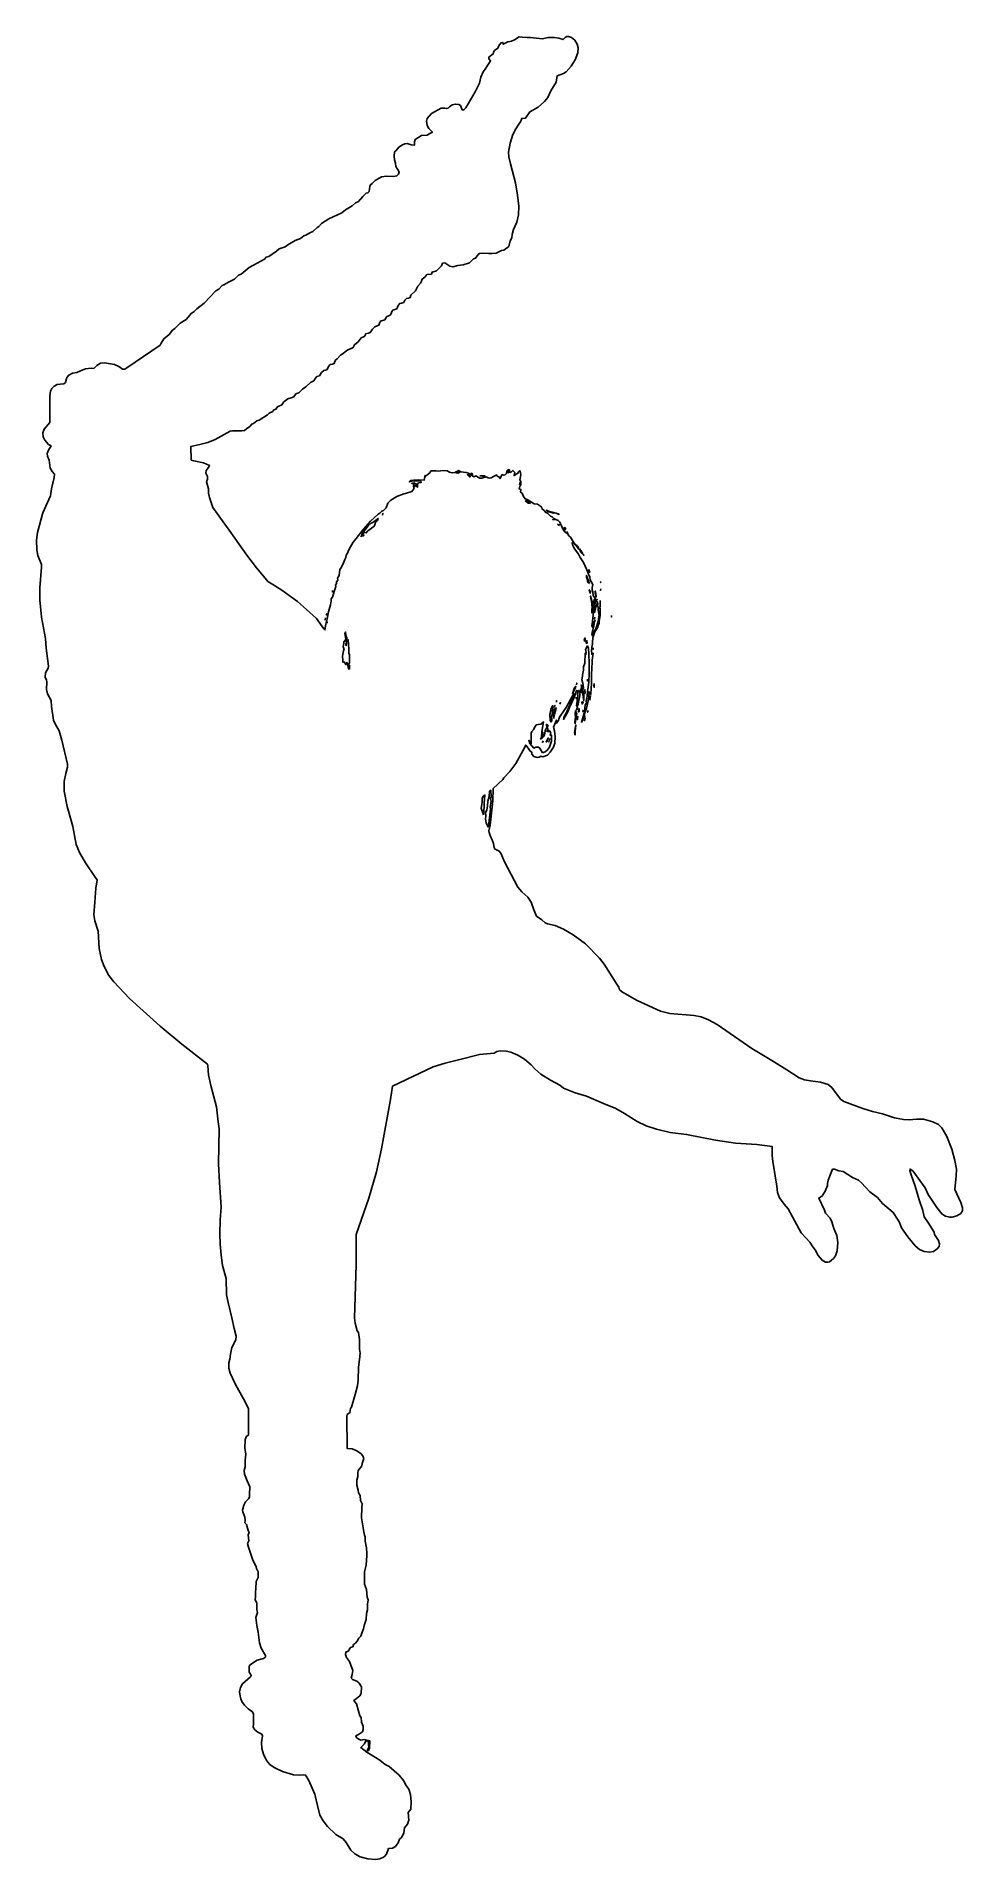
# Model space of a CAD drawing. Header units: centimetres. Extents: x -5.4 to 5.4, y -10.7 to 10.7.
import ezdxf

# ---------------------------------------------------------------- set-up
doc = ezdxf.new("R2010")
doc.units = ezdxf.units.CM
doc.header["$MEASUREMENT"] = 0
doc.layers.add('Camada 1', color=7, linetype='Continuous')

msp = doc.modelspace()

# ---------------------------------------------------------------- linework, layer by layer
at = {"layer": 'Camada 1'}
msp.add_open_spline([(-1.40027, -10.65523), (-1.40027, -10.65523), (-1.34931, -10.6287), (-1.34931, -10.6287), (-1.34931, -10.6287), (-1.34931, -10.6287), (-1.32391, -10.59877), (-1.32391, -10.59877), (-1.32391, -10.59877), (-1.32391, -10.59877), (-1.29846, -10.53257), (-1.29846, -10.53257), (-1.29846, -10.53257), (-1.29846, -10.53257), (-1.25387, -10.52744), (-1.25387, -10.52744), (-1.25387, -10.52744), (-1.25387, -10.52744), (-1.21575, -10.50828), (-1.21575, -10.50828), (-1.21575, -10.50828), (-1.21575, -10.50828), (-1.18392, -10.46637), (-1.18392, -10.46637), (-1.18392, -10.46637), (-1.18392, -10.46637), (-1.16934, -10.42446), (-1.16934, -10.42446), (-1.16934, -10.42446), (-1.16934, -10.42446), (-1.14386, -10.39896), (-1.14386, -10.39896), (-1.14386, -10.39896), (-1.14386, -10.39896), (-1.12029, -10.3485), (-1.12029, -10.3485), (-1.12029, -10.3485), (-1.12029, -10.3485), (-1.11155, -10.29088), (-1.11155, -10.29088), (-1.11155, -10.29088), (-1.11155, -10.29088), (-1.07573, -10.24878), (-1.07573, -10.24878), (-1.07573, -10.24878), (-1.07573, -10.24878), (-1.0616, -10.20174), (-1.0616, -10.20174), (-1.0616, -10.20174), (-1.0616, -10.20174), (-1.06684, -10.11278), (-1.06684, -10.11278), (-1.06684, -10.11278), (-1.06684, -10.11278), (-1.03607, -10.07447), (-1.03607, -10.07447), (-1.03607, -10.07447), (-1.03607, -10.07447), (-1.0344, -9.98552), (-1.0344, -9.98552), (-1.0344, -9.98552), (-1.0344, -9.98552), (-1.04152, -9.90273), (-1.04152, -9.90273), (-1.04152, -9.90273), (-1.04152, -9.90273), (-1.06091, -9.83926), (-1.06091, -9.83926), (-1.06091, -9.83926), (-1.06091, -9.83926), (-1.09078, -9.79462), (-1.09078, -9.79462), (-1.09078, -9.79462), (-1.09078, -9.79462), (-1.12439, -9.73747), (-1.12439, -9.73747), (-1.12439, -9.73747), (-1.12439, -9.73747), (-1.17572, -9.67384), (-1.17572, -9.67384), (-1.17572, -9.67384), (-1.17572, -9.67384), (-1.29081, -9.57206), (-1.29081, -9.57206), (-1.29081, -9.57206), (-1.29081, -9.57206), (-1.33664, -9.54949), (-1.33664, -9.54949), (-1.33664, -9.54949), (-1.33664, -9.54949), (-1.40027, -9.49969), (-1.40027, -9.49969), (-1.40027, -9.49969), (-1.40027, -9.49969), (-1.55304, -9.40407), (-1.55304, -9.40407), (-1.55304, -9.40407), (-1.55304, -9.40407), (-1.62299, -9.35002), (-1.62299, -9.35002), (-1.62299, -9.35002), (-1.62299, -9.35002), (-1.57849, -9.30692), (-1.57849, -9.30692), (-1.57849, -9.30692), (-1.57849, -9.30692), (-1.56407, -9.27305), (-1.56407, -9.27305), (-1.56407, -9.27305), (-1.56407, -9.27305), (-1.53677, -9.27305), (-1.53677, -9.27305), (-1.53677, -9.27305), (-1.53677, -9.27305), (-1.52983, -9.34936), (-1.52983, -9.34936), (-1.52983, -9.34936), (-1.52983, -9.34936), (-1.53666, -9.36849), (-1.53666, -9.36849), (-1.53666, -9.36849), (-1.53666, -9.36849), (-1.54923, -9.38748), (-1.54923, -9.38748), (-1.54923, -9.38748), (-1.54923, -9.38748), (-1.53245, -9.38748), (-1.53245, -9.38748), (-1.53245, -9.38748), (-1.53245, -9.38748), (-1.51997, -9.36216), (-1.51997, -9.36216), (-1.51997, -9.36216), (-1.51997, -9.36216), (-1.51716, -9.27305), (-1.51716, -9.27305), (-1.51716, -9.27305), (-1.51716, -9.27305), (-1.58481, -9.25646), (-1.58481, -9.25646), (-1.58481, -9.25646), (-1.58481, -9.25646), (-1.62299, -9.26517), (-1.62299, -9.26517), (-1.62299, -9.26517), (-1.62299, -9.26517), (-1.65482, -9.2508), (-1.65482, -9.2508), (-1.65482, -9.2508), (-1.65482, -9.2508), (-1.67374, -9.23487), (-1.67374, -9.23487), (-1.67374, -9.23487), (-1.67374, -9.23487), (-1.68176, -9.21574), (-1.68176, -9.21574), (-1.68176, -9.21574), (-1.68176, -9.21574), (-1.64842, -9.19831), (-1.64842, -9.19831), (-1.64842, -9.19831), (-1.64842, -9.19831), (-1.60394, -9.16716), (-1.60394, -9.16716), (-1.60394, -9.16716), (-1.60394, -9.16716), (-1.59426, -9.13944), (-1.59426, -9.13944), (-1.59426, -9.13944), (-1.59426, -9.13944), (-1.59431, -9.10131), (-1.59431, -9.10131), (-1.59431, -9.10131), (-1.59431, -9.10131), (-1.61307, -9.05681), (-1.61307, -9.05681), (-1.61307, -9.05681), (-1.61307, -9.05681), (-1.62022, -8.99952), (-1.62022, -8.99952), (-1.62022, -8.99952), (-1.62022, -8.99952), (-1.63236, -8.98053), (-1.63236, -8.98053), (-1.63236, -8.98053), (-1.63236, -8.98053), (-1.6739, -8.84162), (-1.6739, -8.84162), (-1.6739, -8.84162), (-1.6739, -8.84162), (-1.69303, -8.81921), (-1.69303, -8.81921), (-1.69303, -8.81921), (-1.69303, -8.81921), (-1.70446, -8.80228), (-1.70446, -8.80228), (-1.70446, -8.80228), (-1.70446, -8.80228), (-1.6739, -8.77833), (-1.6739, -8.77833), (-1.6739, -8.77833), (-1.6739, -8.77833), (-1.63575, -8.74547), (-1.63575, -8.74547), (-1.63575, -8.74547), (-1.63575, -8.74547), (-1.61664, -8.72102), (-1.61664, -8.72102), (-1.61664, -8.72102), (-1.61664, -8.72102), (-1.61508, -8.64337), (-1.61508, -8.64337), (-1.61508, -8.64337), (-1.61508, -8.64337), (-1.64212, -8.5999), (-1.64212, -8.5999), (-1.64212, -8.5999), (-1.64212, -8.5999), (-1.66755, -8.57717), (-1.66755, -8.57717), (-1.66755, -8.57717), (-1.66755, -8.57717), (-1.71846, -8.55783), (-1.71846, -8.55783), (-1.71846, -8.55783), (-1.71846, -8.55783), (-1.73409, -8.54156), (-1.73409, -8.54156), (-1.73409, -8.54156), (-1.73409, -8.54156), (-1.72483, -8.49814), (-1.72483, -8.49814), (-1.72483, -8.49814), (-1.72483, -8.49814), (-1.71615, -8.45263), (-1.71615, -8.45263), (-1.71615, -8.45263), (-1.71615, -8.45263), (-1.75409, -8.34434), (-1.75409, -8.34434), (-1.75409, -8.34434), (-1.75409, -8.34434), (-1.79193, -8.29989), (-1.79193, -8.29989), (-1.79193, -8.29989), (-1.79193, -8.29989), (-1.80331, -8.26171), (-1.80331, -8.26171), (-1.80331, -8.26171), (-1.80331, -8.26171), (-1.7986, -8.23623), (-1.7986, -8.23623), (-1.7986, -8.23623), (-1.7986, -8.23623), (-1.76933, -8.2258), (-1.76933, -8.2258), (-1.76933, -8.2258), (-1.76933, -8.2258), (-1.74391, -8.18233), (-1.74391, -8.18233), (-1.74391, -8.18233), (-1.74391, -8.18233), (-1.71708, -8.1726), (-1.71708, -8.1726), (-1.71708, -8.1726), (-1.71708, -8.1726), (-1.7093, -8.14727), (-1.7093, -8.14727), (-1.7093, -8.14727), (-1.7093, -8.14727), (-1.68663, -8.12949), (-1.68663, -8.12949), (-1.68663, -8.12949), (-1.68663, -8.12949), (-1.6649, -8.10896), (-1.6649, -8.10896), (-1.6649, -8.10896), (-1.6649, -8.10896), (-1.64554, -8.07081), (-1.64554, -8.07081), (-1.64554, -8.07081), (-1.64554, -8.07081), (-1.62299, -8.04739), (-1.62299, -8.04739), (-1.62299, -8.04739), (-1.62299, -8.04739), (-1.60791, -8.00085), (-1.60791, -8.00085), (-1.60791, -8.00085), (-1.60791, -8.00085), (-1.58997, -7.9627), (-1.58997, -7.9627), (-1.58997, -7.9627), (-1.58997, -7.9627), (-1.58267, -7.92455), (-1.58267, -7.92455), (-1.58267, -7.92455), (-1.58267, -7.92455), (-1.56, -7.85457), (-1.56, -7.85457), (-1.56, -7.85457), (-1.56, -7.85457), (-1.55706, -7.78464), (-1.55706, -7.78464), (-1.55706, -7.78464), (-1.55706, -7.78464), (-1.54454, -7.74013), (-1.54454, -7.74013), (-1.54454, -7.74013), (-1.54454, -7.74013), (-1.54616, -7.6765), (-1.54616, -7.6765), (-1.54616, -7.6765), (-1.54616, -7.6765), (-1.53669, -7.62554), (-1.53669, -7.62554), (-1.53669, -7.62554), (-1.53669, -7.62554), (-1.54944, -7.5939), (-1.54944, -7.5939), (-1.54944, -7.5939), (-1.54944, -7.5939), (-1.55706, -7.50476), (-1.55706, -7.50476), (-1.55706, -7.50476), (-1.55706, -7.50476), (-1.58071, -7.44113), (-1.58071, -7.44113), (-1.58071, -7.44113), (-1.58071, -7.44113), (-1.57984, -7.29487), (-1.57984, -7.29487), (-1.57984, -7.29487), (-1.57984, -7.29487), (-1.56, -7.21856), (-1.56, -7.21856), (-1.56, -7.21856), (-1.56, -7.21856), (-1.55706, -7.16125), (-1.55706, -7.16125), (-1.55706, -7.16125), (-1.55706, -7.16125), (-1.5519, -7.11045), (-1.5519, -7.11045), (-1.5519, -7.11045), (-1.5519, -7.11045), (-1.55304, -7.08055), (-1.55304, -7.08055), (-1.55304, -7.08055), (-1.55304, -7.08055), (-1.55738, -7.01502), (-1.55738, -7.01502), (-1.55738, -7.01502), (-1.55738, -7.01502), (-1.57204, -6.93956), (-1.57204, -6.93956), (-1.57204, -6.93956), (-1.57204, -6.93956), (-1.56981, -6.88773), (-1.56981, -6.88773), (-1.56981, -6.88773), (-1.56981, -6.88773), (-1.58045, -6.86875), (-1.58045, -6.86875), (-1.58045, -6.86875), (-1.58045, -6.86875), (-1.58884, -6.8306), (-1.58884, -6.8306), (-1.58884, -6.8306), (-1.58884, -6.8306), (-1.61387, -6.66518), (-1.61387, -6.66518), (-1.61387, -6.66518), (-1.61387, -6.66518), (-1.61133, -6.54424), (-1.61133, -6.54424), (-1.61133, -6.54424), (-1.61133, -6.54424), (-1.60746, -6.49977), (-1.60746, -6.49977), (-1.60746, -6.49977), (-1.60746, -6.49977), (-1.62646, -6.46161), (-1.62646, -6.46161), (-1.62646, -6.46161), (-1.62646, -6.46161), (-1.62863, -6.40433), (-1.62863, -6.40433), (-1.62863, -6.40433), (-1.62863, -6.40433), (-1.64842, -6.37404), (-1.64842, -6.37404), (-1.64842, -6.37404), (-1.64842, -6.37404), (-1.65199, -6.3407), (-1.65199, -6.3407), (-1.65199, -6.3407), (-1.65199, -6.3407), (-1.66755, -6.28183), (-1.66755, -6.28183), (-1.66755, -6.28183), (-1.66755, -6.28183), (-1.67027, -6.22624), (-1.67027, -6.22624), (-1.67027, -6.22624), (-1.67027, -6.22624), (-1.65805, -6.18176), (-1.65805, -6.18176), (-1.65805, -6.18176), (-1.65805, -6.18176), (-1.65789, -6.14361), (-1.65789, -6.14361), (-1.65789, -6.14361), (-1.65789, -6.14361), (-1.65244, -6.11181), (-1.65244, -6.11181), (-1.65244, -6.11181), (-1.65244, -6.11181), (-1.63241, -6.0863), (-1.63241, -6.0863), (-1.63241, -6.0863), (-1.63241, -6.0863), (-1.61029, -6.05654), (-1.61029, -6.05654), (-1.61029, -6.05654), (-1.61029, -6.05654), (-1.6058, -6.02899), (-1.6058, -6.02899), (-1.6058, -6.02899), (-1.6058, -6.02899), (-1.58926, -5.97169), (-1.58926, -5.97169), (-1.58926, -5.97169), (-1.58926, -5.97169), (-1.59754, -5.94142), (-1.59754, -5.94142), (-1.59754, -5.94142), (-1.59754, -5.94142), (-1.62299, -5.91131), (-1.62299, -5.91131), (-1.62299, -5.91131), (-1.62299, -5.91131), (-1.67829, -5.87644), (-1.67829, -5.87644), (-1.67829, -5.87644), (-1.67829, -5.87644), (-1.72483, -5.85863), (-1.72483, -5.85863), (-1.72483, -5.85863), (-1.72483, -5.85863), (-1.78209, -5.85437), (-1.78209, -5.85437), (-1.78209, -5.85437), (-1.78209, -5.85437), (-1.78598, -5.47562), (-1.78598, -5.47562), (-1.78598, -5.47562), (-1.78598, -5.47562), (-1.78209, -5.45696), (-1.78209, -5.45696), (-1.78209, -5.45696), (-1.78209, -5.45696), (-1.75028, -5.43458), (-1.75028, -5.43458), (-1.75028, -5.43458), (-1.75028, -5.43458), (-1.74174, -5.38648), (-1.74174, -5.38648), (-1.74174, -5.38648), (-1.74174, -5.38648), (-1.73121, -5.36973), (-1.73121, -5.36973), (-1.73121, -5.36973), (-1.73121, -5.36973), (-1.69036, -5.22125), (-1.69036, -5.22125), (-1.69036, -5.22125), (-1.69036, -5.22125), (-1.6612, -5.12015), (-1.6612, -5.12015), (-1.6612, -5.12015), (-1.6612, -5.12015), (-1.65318, -5.05583), (-1.65318, -5.05583), (-1.65318, -5.05583), (-1.65318, -5.05583), (-1.6481, -4.90327), (-1.6481, -4.90327), (-1.6481, -4.90327), (-1.6481, -4.90327), (-1.63964, -4.81411), (-1.63964, -4.81411), (-1.63964, -4.81411), (-1.63964, -4.81411), (-1.63157, -4.73783), (-1.63157, -4.73783), (-1.63157, -4.73783), (-1.63157, -4.73783), (-1.63768, -4.69317), (-1.63768, -4.69317), (-1.63768, -4.69317), (-1.63768, -4.69317), (-1.63974, -4.57873), (-1.63974, -4.57873), (-1.63974, -4.57873), (-1.63974, -4.57873), (-1.64842, -4.49764), (-1.64842, -4.49764), (-1.64842, -4.49764), (-1.64842, -4.49764), (-1.66504, -4.47695), (-1.66504, -4.47695), (-1.66504, -4.47695), (-1.66504, -4.47695), (-1.69054, -4.388), (-1.69054, -4.388), (-1.69054, -4.388), (-1.69054, -4.388), (-1.69689, -4.32439), (-1.69689, -4.32439), (-1.69689, -4.32439), (-1.69689, -4.32439), (-1.67514, -3.70733), (-1.67514, -3.70733), (-1.67514, -3.70733), (-1.67514, -3.70733), (-1.67745, -3.35109), (-1.67745, -3.35109), (-1.67745, -3.35109), (-1.67745, -3.35109), (-1.52756, -2.92601), (-1.52756, -2.92601), (-1.52756, -2.92601), (-1.52756, -2.92601), (-1.43847, -2.61973), (-1.43847, -2.61973), (-1.43847, -2.61973), (-1.43847, -2.61973), (-1.38116, -2.34824), (-1.38116, -2.34824), (-1.38116, -2.34824), (-1.38116, -2.34824), (-1.27689, -1.77365), (-1.27689, -1.77365), (-1.27689, -1.77365), (-1.27689, -1.77365), (-1.25006, -1.61458), (-1.25006, -1.61458), (-1.25006, -1.61458), (-1.25006, -1.61458), (-0.77662, -1.38884), (-0.77662, -1.38884), (-0.77662, -1.38884), (-0.77662, -1.38884), (-0.63504, -1.34738), (-0.63504, -1.34738), (-0.63504, -1.34738), (-0.63504, -1.34738), (-0.46489, -1.30547), (-0.46489, -1.30547), (-0.46489, -1.30547), (-0.46489, -1.30547), (-0.23253, -1.24567), (-0.23253, -1.24567), (-0.23253, -1.24567), (-0.23253, -1.24567), (-0.06388, -1.22866), (-0.06388, -1.22866), (-0.06388, -1.22866), (-0.06388, -1.22866), (-0.03208, -1.21085), (-0.03208, -1.21085), (-0.03208, -1.21085), (-0.03208, -1.21085), (0.00615, -1.20418), (0.00615, -1.20418), (0.00615, -1.20418), (0.00615, -1.20418), (0.07637, -1.20744), (0.07637, -1.20744), (0.07637, -1.20744), (0.07637, -1.20744), (0.13334, -1.21678), (0.13334, -1.21678), (0.13334, -1.21678), (0.13334, -1.21678), (0.21435, -1.25202), (0.21435, -1.25202), (0.21435, -1.25202), (0.21435, -1.25202), (0.29243, -1.29973), (0.29243, -1.29973), (0.29243, -1.29973), (0.29243, -1.29973), (0.37104, -1.36653), (0.37104, -1.36653), (0.37104, -1.36653), (0.37104, -1.36653), (0.41337, -1.41495), (0.41337, -1.41495), (0.41337, -1.41495), (0.41337, -1.41495), (0.48515, -1.47464), (0.48515, -1.47464), (0.48515, -1.47464), (0.48515, -1.47464), (0.59795, -1.54682), (0.59795, -1.54682), (0.59795, -1.54682), (0.59795, -1.54682), (0.70605, -1.60577), (0.70605, -1.60577), (0.70605, -1.60577), (0.70605, -1.60577), (0.75072, -1.64083), (0.75072, -1.64083), (0.75072, -1.64083), (0.75072, -1.64083), (0.88428, -1.6935), (0.88428, -1.6935), (0.88428, -1.6935), (0.88428, -1.6935), (1.01792, -1.73227), (1.01792, -1.73227), (1.01792, -1.73227), (1.01792, -1.73227), (1.21522, -1.82035), (1.21522, -1.82035), (1.21522, -1.82035), (1.21522, -1.82035), (1.36159, -1.87784), (1.36159, -1.87784), (1.36159, -1.87784), (1.36159, -1.87784), (1.46342, -1.93462), (1.46342, -1.93462), (1.46342, -1.93462), (1.46342, -1.93462), (1.60976, -2.03008), (1.60976, -2.03008), (1.60976, -2.03008), (1.60976, -2.03008), (1.71798, -2.08088), (1.71798, -2.08088), (1.71798, -2.08088), (1.71798, -2.08088), (1.83887, -2.11956), (1.83887, -2.11956), (1.83887, -2.11956), (1.83887, -2.11956), (1.99791, -2.1565), (1.99791, -2.1565), (1.99791, -2.1565), (1.99791, -2.1565), (2.18881, -2.18079), (2.18881, -2.18079), (2.18881, -2.18079), (2.18881, -2.18079), (2.52615, -2.24664), (2.52615, -2.24664), (2.52615, -2.24664), (2.52615, -2.24664), (2.76165, -2.28461), (2.76165, -2.28461), (2.76165, -2.28461), (2.76165, -2.28461), (3.00973, -2.29882), (3.00973, -2.29882), (3.00973, -2.29882), (3.00973, -2.29882), (3.18912, -2.32062), (3.18912, -2.32062), (3.18912, -2.32062), (3.18912, -2.32062), (3.18978, -2.42883), (3.18978, -2.42883), (3.18978, -2.42883), (3.18978, -2.42883), (3.19692, -2.49871), (3.19692, -2.49871), (3.19692, -2.49871), (3.19692, -2.49871), (3.24312, -2.78499), (3.24312, -2.78499), (3.24312, -2.78499), (3.24312, -2.78499), (3.25164, -2.8582), (3.25164, -2.8582), (3.25164, -2.8582), (3.25164, -2.8582), (3.27712, -2.9213), (3.27712, -2.9213), (3.27712, -2.9213), (3.27712, -2.9213), (3.33204, -2.99488), (3.33204, -2.99488), (3.33204, -2.99488), (3.33204, -2.99488), (3.37581, -3.05219), (3.37581, -3.05219), (3.37581, -3.05219), (3.37581, -3.05219), (3.52858, -3.33204), (3.52858, -3.33204), (3.52858, -3.33204), (3.52858, -3.33204), (3.58258, -3.39105), (3.58258, -3.39105), (3.58258, -3.39105), (3.58258, -3.39105), (3.63052, -3.44015), (3.63052, -3.44015), (3.63052, -3.44015), (3.63052, -3.44015), (3.66526, -3.49405), (3.66526, -3.49405), (3.66526, -3.49405), (3.66526, -3.49405), (3.69434, -3.52926), (3.69434, -3.52926), (3.69434, -3.52926), (3.69434, -3.52926), (3.72892, -3.59512), (3.72892, -3.59512), (3.72892, -3.59512), (3.72892, -3.59512), (3.77347, -3.65208), (3.77347, -3.65208), (3.77347, -3.65208), (3.77347, -3.65208), (3.81327, -3.67553), (3.81327, -3.67553), (3.81327, -3.67553), (3.81327, -3.67553), (3.84354, -3.67637), (3.84354, -3.67637), (3.84354, -3.67637), (3.84354, -3.67637), (3.86251, -3.66939), (3.86251, -3.66939), (3.86251, -3.66939), (3.86251, -3.66939), (3.90714, -3.63319), (3.90714, -3.63319), (3.90714, -3.63319), (3.90714, -3.63319), (3.93257, -3.60044), (3.93257, -3.60044), (3.93257, -3.60044), (3.93257, -3.60044), (3.95127, -3.54191), (3.95127, -3.54191), (3.95127, -3.54191), (3.95127, -3.54191), (3.9595, -3.44648), (3.9595, -3.44648), (3.9595, -3.44648), (3.9595, -3.44648), (3.94736, -3.36385), (3.94736, -3.36385), (3.94736, -3.36385), (3.94736, -3.36385), (3.91159, -3.28114), (3.91159, -3.28114), (3.91159, -3.28114), (3.91159, -3.28114), (3.89005, -3.20475), (3.89005, -3.20475), (3.89005, -3.20475), (3.89005, -3.20475), (3.86886, -3.16165), (3.86886, -3.16165), (3.86886, -3.16165), (3.86886, -3.16165), (3.81409, -3.10299), (3.81409, -3.10299), (3.81409, -3.10299), (3.81409, -3.10299), (3.80091, -3.06484), (3.80091, -3.06484), (3.80091, -3.06484), (3.80091, -3.06484), (3.73625, -2.9249), (3.73625, -2.9249), (3.73625, -2.9249), (3.73625, -2.9249), (3.7544, -2.91405), (3.7544, -2.91405), (3.7544, -2.91405), (3.7544, -2.91405), (3.77765, -2.8931), (3.77765, -2.8931), (3.77765, -2.8931), (3.77765, -2.8931), (3.8116, -2.84553), (3.8116, -2.84553), (3.8116, -2.84553), (3.8116, -2.84553), (3.83703, -2.77986), (3.83703, -2.77986), (3.83703, -2.77986), (3.83703, -2.77986), (3.83941, -2.75316), (3.83941, -2.75316), (3.83941, -2.75316), (3.83941, -2.75316), (3.84549, -2.71501), (3.84549, -2.71501), (3.84549, -2.71501), (3.84549, -2.71501), (3.89791, -2.58774), (3.89791, -2.58774), (3.89791, -2.58774), (3.89791, -2.58774), (3.91944, -2.58774), (3.91944, -2.58774), (3.91944, -2.58774), (3.91944, -2.58774), (3.97072, -2.60693), (3.97072, -2.60693), (3.97072, -2.60693), (3.97072, -2.60693), (4.02168, -2.61547), (4.02168, -2.61547), (4.02168, -2.61547), (4.02168, -2.61547), (4.12987, -2.68381), (4.12987, -2.68381), (4.12987, -2.68381), (4.12987, -2.68381), (4.19932, -2.71501), (4.19932, -2.71501), (4.19932, -2.71501), (4.19932, -2.71501), (4.23443, -2.74684), (4.23443, -2.74684), (4.23443, -2.74684), (4.23443, -2.74684), (4.33344, -2.85066), (4.33344, -2.85066), (4.33344, -2.85066), (4.33344, -2.85066), (4.42427, -2.91858), (4.42427, -2.91858), (4.42427, -2.91858), (4.42427, -2.91858), (4.48123, -2.98853), (4.48123, -2.98853), (4.48123, -2.98853), (4.48123, -2.98853), (4.60715, -3.09307), (4.60715, -3.09307), (4.60715, -3.09307), (4.60715, -3.09307), (4.658, -3.17054), (4.658, -3.17054), (4.658, -3.17054), (4.658, -3.17054), (4.6807, -3.21118), (4.6807, -3.21118), (4.6807, -3.21118), (4.6807, -3.21118), (4.70261, -3.27301), (4.70261, -3.27301), (4.70261, -3.27301), (4.70261, -3.27301), (4.77889, -3.37924), (4.77889, -3.37924), (4.77889, -3.37924), (4.77889, -3.37924), (4.86435, -3.48471), (4.86435, -3.48471), (4.86435, -3.48471), (4.86435, -3.48471), (4.91256, -3.52532), (4.91256, -3.52532), (4.91256, -3.52532), (4.91256, -3.52532), (4.96987, -3.55022), (4.96987, -3.55022), (4.96987, -3.55022), (4.96987, -3.55022), (5.03345, -3.55699), (5.03345, -3.55699), (5.03345, -3.55699), (5.03345, -3.55699), (5.07689, -3.54826), (5.07689, -3.54826), (5.07689, -3.54826), (5.07689, -3.54826), (5.12253, -3.51945), (5.12253, -3.51945), (5.12253, -3.51945), (5.12253, -3.51945), (5.14428, -3.49106), (5.14428, -3.49106), (5.14428, -3.49106), (5.14428, -3.49106), (5.15002, -3.4592), (5.15002, -3.4592), (5.15002, -3.4592), (5.15002, -3.4592), (5.13777, -3.42108), (5.13777, -3.42108), (5.13777, -3.42108), (5.13777, -3.42108), (5.09076, -3.35197), (5.09076, -3.35197), (5.09076, -3.35197), (5.09076, -3.35197), (5.08528, -3.32572), (5.08528, -3.32572), (5.08528, -3.32572), (5.08528, -3.32572), (5.02136, -3.21753), (5.02136, -3.21753), (5.02136, -3.21753), (5.02136, -3.21753), (4.96987, -3.14403), (4.96987, -3.14403), (4.96987, -3.14403), (4.96987, -3.14403), (4.95315, -3.07124), (4.95315, -3.07124), (4.95315, -3.07124), (4.95315, -3.07124), (4.90957, -2.94398), (4.90957, -2.94398), (4.90957, -2.94398), (4.90957, -2.94398), (4.86348, -2.78499), (4.86348, -2.78499), (4.86348, -2.78499), (4.86348, -2.78499), (4.81712, -2.65378), (4.81712, -2.65378), (4.81712, -2.65378), (4.81712, -2.65378), (4.80027, -2.60058), (4.80027, -2.60058), (4.80027, -2.60058), (4.80027, -2.60058), (4.80437, -2.58587), (4.80437, -2.58587), (4.80437, -2.58587), (4.80437, -2.58587), (4.83707, -2.60693), (4.83707, -2.60693), (4.83707, -2.60693), (4.83707, -2.60693), (4.97918, -2.80407), (4.97918, -2.80407), (4.97918, -2.80407), (4.97918, -2.80407), (5.01437, -2.88162), (5.01437, -2.88162), (5.01437, -2.88162), (5.01437, -2.88162), (5.11623, -3.03661), (5.11623, -3.03661), (5.11623, -3.03661), (5.11623, -3.03661), (5.17354, -3.11043), (5.17354, -3.11043), (5.17354, -3.11043), (5.17354, -3.11043), (5.21802, -3.13736), (5.21802, -3.13736), (5.21802, -3.13736), (5.21802, -3.13736), (5.26898, -3.14927), (5.26898, -3.14927), (5.26898, -3.14927), (5.26898, -3.14927), (5.29441, -3.14705), (5.29441, -3.14705), (5.29441, -3.14705), (5.29441, -3.14705), (5.35177, -3.13085), (5.35177, -3.13085), (5.35177, -3.13085), (5.35177, -3.13085), (5.39627, -3.10403), (5.39627, -3.10403), (5.39627, -3.10403), (5.39627, -3.10403), (5.41532, -3.07458), (5.41532, -3.07458), (5.41532, -3.07458), (5.41532, -3.07458), (5.41781, -3.03933), (5.41781, -3.03933), (5.41781, -3.03933), (5.41781, -3.03933), (5.39849, -2.97581), (5.39849, -2.97581), (5.39849, -2.97581), (5.39849, -2.97581), (5.32618, -2.8232), (5.32618, -2.8232), (5.32618, -2.8232), (5.32618, -2.8232), (5.34428, -2.66413), (5.34428, -2.66413), (5.34428, -2.66413), (5.34428, -2.66413), (5.34603, -2.58774), (5.34603, -2.58774), (5.34603, -2.58774), (5.34603, -2.58774), (5.32904, -2.48596), (5.32904, -2.48596), (5.32904, -2.48596), (5.32904, -2.48596), (5.29054, -2.35234), (5.29054, -2.35234), (5.29054, -2.35234), (5.29054, -2.35234), (5.2322, -2.20611), (5.2322, -2.20611), (5.2322, -2.20611), (5.2322, -2.20611), (5.17354, -2.1043), (5.17354, -2.1043), (5.17354, -2.1043), (5.17354, -2.1043), (5.13761, -2.06617), (5.13761, -2.06617), (5.13761, -2.06617), (5.13761, -2.06617), (5.07184, -2.03437), (5.07184, -2.03437), (5.07184, -2.03437), (5.07184, -2.03437), (4.96193, -2.00254), (4.96193, -2.00254), (4.96193, -2.00254), (4.96193, -2.00254), (4.88073, -2.00082), (4.88073, -2.00082), (4.88073, -2.00082), (4.88073, -2.00082), (4.79223, -2.00897), (4.79223, -2.00897), (4.79223, -2.00897), (4.79223, -2.00897), (4.72809, -2.00656), (4.72809, -2.00656), (4.72809, -2.00656), (4.72809, -2.00656), (4.61988, -1.98732), (4.61988, -1.98732), (4.61988, -1.98732), (4.61988, -1.98732), (4.48243, -1.93899), (4.48243, -1.93899), (4.48243, -1.93899), (4.48243, -1.93899), (4.36527, -1.9112), (4.36527, -1.9112), (4.36527, -1.9112), (4.36527, -1.9112), (4.25076, -1.87887), (4.25076, -1.87887), (4.25076, -1.87887), (4.25076, -1.87887), (4.02803, -1.79521), (4.02803, -1.79521), (4.02803, -1.79521), (4.02803, -1.79521), (3.99083, -1.76724), (3.99083, -1.76724), (3.99083, -1.76724), (3.99083, -1.76724), (3.88799, -1.6303), (3.88799, -1.6303), (3.88799, -1.6303), (3.88799, -1.6303), (3.84369, -1.5955), (3.84369, -1.5955), (3.84369, -1.5955), (3.84369, -1.5955), (3.75662, -1.5701), (3.75662, -1.5701), (3.75662, -1.5701), (3.75662, -1.5701), (3.63978, -1.55505), (3.63978, -1.55505), (3.63978, -1.55505), (3.63978, -1.55505), (3.5698, -1.54219), (3.5698, -1.54219), (3.5698, -1.54219), (3.5698, -1.54219), (3.50619, -1.5169), (3.50619, -1.5169), (3.50619, -1.5169), (3.50619, -1.5169), (3.36289, -1.42376), (3.36289, -1.42376), (3.36289, -1.42376), (3.36289, -1.42376), (3.18451, -1.31565), (3.18451, -1.31565), (3.18451, -1.31565), (3.18451, -1.31565), (2.95253, -1.17733), (2.95253, -1.17733), (2.95253, -1.17733), (2.95253, -1.17733), (2.54859, -0.89576), (2.54859, -0.89576), (2.54859, -0.89576), (2.54859, -0.89576), (2.44646, -0.83856), (2.44646, -0.83856), (2.44646, -0.83856), (2.44646, -0.83856), (2.36084, -0.8067), (2.36084, -0.8067), (2.36084, -0.8067), (2.36084, -0.8067), (2.27794, -0.79014), (2.27794, -0.79014), (2.27794, -0.79014), (2.27794, -0.79014), (1.99161, -0.7659), (1.99161, -0.7659), (1.99161, -0.7659), (1.99161, -0.7659), (1.8834, -0.74011), (1.8834, -0.74011), (1.8834, -0.74011), (1.8834, -0.74011), (1.60976, -0.61215), (1.60976, -0.61215), (1.60976, -0.61215), (1.60976, -0.61215), (1.43794, -0.51566), (1.43794, -0.51566), (1.43794, -0.51566), (1.43794, -0.51566), (1.40212, -0.48865), (1.40212, -0.48865), (1.40212, -0.48865), (1.40212, -0.48865), (1.39511, -0.45692), (1.39511, -0.45692), (1.39511, -0.45692), (1.39511, -0.45692), (1.36458, -0.41234), (1.36458, -0.41234), (1.36458, -0.41234), (1.36458, -0.41234), (1.22284, -0.1898), (1.22284, -0.1898), (1.22284, -0.1898), (1.22284, -0.1898), (1.17069, -0.12016), (1.17069, -0.12016), (1.17069, -0.12016), (1.17069, -0.12016), (1.107, -0.05772), (1.107, -0.05772), (1.107, -0.05772), (1.107, -0.05772), (1.06393, -0.01165), (1.06393, -0.01165), (1.06393, -0.01165), (1.06393, -0.01165), (1.00527, 0.04867), (1.00527, 0.04867), (1.00527, 0.04867), (1.00527, 0.04867), (0.86155, 0.15371), (0.86155, 0.15371), (0.86155, 0.15371), (0.86155, 0.15371), (0.75072, 0.21972), (0.75072, 0.21972), (0.75072, 0.21972), (0.75072, 0.21972), (0.65062, 0.26182), (0.65062, 0.26182), (0.65062, 0.26182), (0.65062, 0.26182), (0.55982, 0.28338), (0.55982, 0.28338), (0.55982, 0.28338), (0.55982, 0.28338), (0.53439, 0.29362), (0.53439, 0.29362), (0.53439, 0.29362), (0.53439, 0.29362), (0.49619, 0.32836), (0.49619, 0.32836), (0.49619, 0.32836), (0.49619, 0.32836), (0.43242, 0.37403), (0.43242, 0.37403), (0.43242, 0.37403), (0.43242, 0.37403), (0.40242, 0.44639), (0.40242, 0.44639), (0.40242, 0.44639), (0.40242, 0.44639), (0.36916, 0.53535), (0.36916, 0.53535), (0.36916, 0.53535), (0.36916, 0.53535), (0.33238, 0.59265), (0.33238, 0.59265), (0.33238, 0.59265), (0.33238, 0.59265), (0.2606, 0.65848), (0.2606, 0.65848), (0.2606, 0.65848), (0.2606, 0.65848), (0.21271, 0.71344), (0.21271, 0.71344), (0.21271, 0.71344), (0.21271, 0.71344), (0.05944, 1.00612), (0.05944, 1.00612), (0.05944, 1.00612), (0.05944, 1.00612), (0.0143, 1.1079), (0.0143, 1.1079), (0.0143, 1.1079), (0.0143, 1.1079), (-0.00232, 1.1333), (-0.00232, 1.1333), (-0.00232, 1.1333), (-0.00232, 1.1333), (-0.05116, 1.15518), (-0.05116, 1.15518), (-0.05116, 1.15518), (-0.05116, 1.15518), (-0.06388, 1.1705), (-0.06388, 1.1705), (-0.06388, 1.1705), (-0.06388, 1.1705), (-0.06833, 1.22234), (-0.06833, 1.22234), (-0.06833, 1.22234), (-0.06833, 1.22234), (-0.08023, 1.25417), (-0.08023, 1.25417), (-0.08023, 1.25417), (-0.08023, 1.25417), (-0.10836, 1.31489), (-0.10836, 1.31489), (-0.10836, 1.31489), (-0.10836, 1.31489), (-0.12117, 1.35124), (-0.12117, 1.35124), (-0.12117, 1.35124), (-0.12117, 1.35124), (-0.12445, 1.3686), (-0.12445, 1.3686), (-0.12445, 1.3686), (-0.12445, 1.3686), (-0.10836, 1.43591), (-0.10836, 1.43591), (-0.10836, 1.43591), (-0.10836, 1.43591), (-0.07664, 1.71996), (-0.07664, 1.71996), (-0.07664, 1.71996), (-0.07664, 1.71996), (-0.07285, 1.86485), (-0.07285, 1.86485), (-0.07285, 1.86485), (-0.07285, 1.86485), (0.03788, 1.96978), (0.03788, 1.96978), (0.03788, 1.96978), (0.03788, 1.96978), (0.05174, 1.99204), (0.05174, 1.99204), (0.05174, 1.99204), (0.05174, 1.99204), (0.12066, 2.0662), (0.12066, 2.0662), (0.12066, 2.0662), (0.12066, 2.0662), (0.19065, 2.15642), (0.19065, 2.15642), (0.19065, 2.15642), (0.19065, 2.15642), (0.27346, 2.30721), (0.27346, 2.30721), (0.27346, 2.30721), (0.27346, 2.30721), (0.30629, 2.37367), (0.30629, 2.37367), (0.30629, 2.37367), (0.30629, 2.37367), (0.33709, 2.33835), (0.33709, 2.33835), (0.33709, 2.33835), (0.33709, 2.33835), (0.35889, 2.30371), (0.35889, 2.30371), (0.35889, 2.30371), (0.35889, 2.30371), (0.37694, 2.29096), (0.37694, 2.29096), (0.37694, 2.29096), (0.37694, 2.29096), (0.37916, 2.26556), (0.37916, 2.26556), (0.37916, 2.26556), (0.37916, 2.26556), (0.4007, 2.2381), (0.4007, 2.2381), (0.4007, 2.2381), (0.4007, 2.2381), (0.43885, 2.22767), (0.43885, 2.22767), (0.43885, 2.22767), (0.43885, 2.22767), (0.46536, 2.23373), (0.46536, 2.23373), (0.46536, 2.23373), (0.46536, 2.23373), (0.48343, 2.244), (0.48343, 2.244), (0.48343, 2.244), (0.48343, 2.244), (0.50881, 2.23775), (0.50881, 2.23775), (0.50881, 2.23775), (0.50881, 2.23775), (0.55982, 2.25694), (0.55982, 2.25694), (0.55982, 2.25694), (0.55982, 2.25694), (0.59469, 2.29096), (0.59469, 2.29096), (0.59469, 2.29096), (0.59469, 2.29096), (0.63165, 2.34827), (0.63165, 2.34827), (0.63165, 2.34827), (0.63165, 2.34827), (0.64893, 2.39769), (0.64893, 2.39769), (0.64893, 2.39769), (0.64893, 2.39769), (0.65192, 2.46903), (0.65192, 2.46903), (0.65192, 2.46903), (0.65192, 2.46903), (0.64499, 2.53901), (0.64499, 2.53901), (0.64499, 2.53901), (0.64499, 2.53901), (0.63231, 2.58364), (0.63231, 2.58364), (0.63231, 2.58364), (0.63231, 2.58364), (0.66756, 2.66627), (0.66756, 2.66627), (0.66756, 2.66627), (0.66756, 2.66627), (0.66518, 2.62812), (0.66518, 2.62812), (0.66518, 2.62812), (0.66518, 2.62812), (0.68962, 2.65995), (0.68962, 2.65995), (0.68962, 2.65995), (0.68962, 2.65995), (0.69341, 2.675), (0.69341, 2.675), (0.69341, 2.675), (0.69341, 2.675), (0.7023, 2.69808), (0.7023, 2.69808), (0.7023, 2.69808), (0.7023, 2.69808), (0.76167, 2.78713), (0.76167, 2.78713), (0.76167, 2.78713), (0.76167, 2.78713), (0.77911, 2.81253), (0.77911, 2.81253), (0.77911, 2.81253), (0.77911, 2.81253), (0.8525, 2.94988), (0.8525, 2.94988), (0.8525, 2.94988), (0.8525, 2.94988), (0.86822, 2.97795), (0.86822, 2.97795), (0.86822, 2.97795), (0.86822, 2.97795), (0.82787, 2.85077), (0.82787, 2.85077), (0.82787, 2.85077), (0.82787, 2.85077), (0.77619, 2.74067), (0.77619, 2.74067), (0.77619, 2.74067), (0.77619, 2.74067), (0.76114, 2.71718), (0.76114, 2.71718), (0.76114, 2.71718), (0.76114, 2.71718), (0.75344, 2.69175), (0.75344, 2.69175), (0.75344, 2.69175), (0.75344, 2.69175), (0.75072, 2.67313), (0.75072, 2.67313), (0.75072, 2.67313), (0.75072, 2.67313), (0.80159, 2.76959), (0.80159, 2.76959), (0.80159, 2.76959), (0.80159, 2.76959), (0.81683, 2.80621), (0.81683, 2.80621), (0.81683, 2.80621), (0.81683, 2.80621), (0.87158, 2.92414), (0.87158, 2.92414), (0.87158, 2.92414), (0.87158, 2.92414), (0.89073, 2.97343), (0.89073, 2.97343), (0.89073, 2.97343), (0.89073, 2.97343), (0.89327, 2.99068), (0.89327, 2.99068), (0.89327, 2.99068), (0.89327, 2.99068), (0.90338, 3.01319), (0.90338, 3.01319), (0.90338, 3.01319), (0.90338, 3.01319), (0.90978, 2.99335), (0.90978, 2.99335), (0.90978, 2.99335), (0.90978, 2.99335), (0.92246, 3.01319), (0.92246, 3.01319), (0.92246, 3.01319), (0.92246, 3.01319), (0.91357, 2.97163), (0.91357, 2.97163), (0.91357, 2.97163), (0.91357, 2.97163), (0.91613, 2.95451), (0.91613, 2.95451), (0.91613, 2.95451), (0.91613, 2.95451), (0.90978, 2.89114), (0.90978, 2.89114), (0.90978, 2.89114), (0.90978, 2.89114), (0.90552, 2.85709), (0.90552, 2.85709), (0.90552, 2.85709), (0.90552, 2.85709), (0.90177, 2.83801), (0.90177, 2.83801), (0.90177, 2.83801), (0.90177, 2.83801), (0.90978, 2.82219), (0.90978, 2.82219), (0.90978, 2.82219), (0.90978, 2.82219), (0.91902, 2.85077), (0.91902, 2.85077), (0.91902, 2.85077), (0.91902, 2.85077), (0.92621, 2.87617), (0.92621, 2.87617), (0.92621, 2.87617), (0.92621, 2.87617), (0.94159, 2.94887), (0.94159, 2.94887), (0.94159, 2.94887), (0.94159, 2.94887), (0.9418, 2.96528), (0.9418, 2.96528), (0.9418, 2.96528), (0.9418, 2.96528), (0.93804, 3.00978), (0.93804, 3.00978), (0.93804, 3.00978), (0.93804, 3.00978), (0.95426, 3.02619), (0.95426, 3.02619), (0.95426, 3.02619), (0.95426, 3.02619), (0.95788, 3.05423), (0.95788, 3.05423), (0.95788, 3.05423), (0.95788, 3.05423), (0.95426, 3.07733), (0.95426, 3.07733), (0.95426, 3.07733), (0.95426, 3.07733), (0.96709, 3.03714), (0.96709, 3.03714), (0.96709, 3.03714), (0.96709, 3.03714), (0.96241, 3.02251), (0.96241, 3.02251), (0.96241, 3.02251), (0.96241, 3.02251), (0.96077, 3.0043), (0.96077, 3.0043), (0.96077, 3.0043), (0.96077, 3.0043), (0.95426, 2.98872), (0.95426, 2.98872), (0.95426, 2.98872), (0.95426, 2.98872), (0.97019, 2.99068), (0.97019, 2.99068), (0.97019, 2.99068), (0.97019, 2.99068), (0.97344, 2.95623), (0.97344, 2.95623), (0.97344, 2.95623), (0.97344, 2.95623), (0.97977, 2.99068), (0.97977, 2.99068), (0.97977, 2.99068), (0.97977, 2.99068), (0.97693, 3.02251), (0.97693, 3.02251), (0.97693, 3.02251), (0.97693, 3.02251), (0.98326, 3.04158), (0.98326, 3.04158), (0.98326, 3.04158), (0.98326, 3.04158), (0.97601, 3.09881), (0.97601, 3.09881), (0.97601, 3.09881), (0.97601, 3.09881), (0.96318, 3.13705), (0.96318, 3.13705), (0.96318, 3.13705), (0.96318, 3.13705), (0.96709, 3.15467), (0.96709, 3.15467), (0.96709, 3.15467), (0.96709, 3.15467), (0.97574, 3.21333), (0.97574, 3.21333), (0.97574, 3.21333), (0.97574, 3.21333), (0.98268, 3.25148), (0.98268, 3.25148), (0.98268, 3.25148), (0.98268, 3.25148), (0.98257, 3.28963), (0.98257, 3.28963), (0.98257, 3.28963), (0.98257, 3.28963), (0.99889, 3.33273), (0.99889, 3.33273), (0.99889, 3.33273), (0.99889, 3.33273), (1.00268, 3.4487), (1.00268, 3.4487), (1.00268, 3.4487), (1.00268, 3.4487), (1.01157, 3.43237), (1.01157, 3.43237), (1.01157, 3.43237), (1.01157, 3.43237), (1.01416, 3.45505), (1.01416, 3.45505), (1.01416, 3.45505), (1.01416, 3.45505), (1.00696, 3.4932), (1.00696, 3.4932), (1.00696, 3.4932), (1.00696, 3.4932), (1.03064, 3.53339), (1.03064, 3.53339), (1.03064, 3.53339), (1.03064, 3.53339), (1.04118, 3.50593), (1.04118, 3.50593), (1.04118, 3.50593), (1.04118, 3.50593), (1.04681, 3.43589), (1.04681, 3.43589), (1.04681, 3.43589), (1.04681, 3.43589), (1.05073, 3.32778), (1.05073, 3.32778), (1.05073, 3.32778), (1.05073, 3.32778), (1.04734, 3.26423), (1.04734, 3.26423), (1.04734, 3.26423), (1.04734, 3.26423), (1.04922, 3.21965), (1.04922, 3.21965), (1.04922, 3.21965), (1.04922, 3.21965), (1.0434, 3.11061), (1.0434, 3.11061), (1.0434, 3.11061), (1.0434, 3.11061), (1.03012, 2.99711), (1.03012, 2.99711), (1.03012, 2.99711), (1.03012, 2.99711), (1.02432, 2.94424), (1.02432, 2.94424), (1.02432, 2.94424), (1.02432, 2.94424), (1.01519, 2.88892), (1.01519, 2.88892), (1.01519, 2.88892), (1.01519, 2.88892), (1.01792, 2.86495), (1.01792, 2.86495), (1.01792, 2.86495), (1.01792, 2.86495), (1.00268, 2.84434), (1.00268, 2.84434), (1.00268, 2.84434), (1.00268, 2.84434), (0.99889, 2.7997), (0.99889, 2.7997), (0.99889, 2.7997), (0.99889, 2.7997), (0.99889, 2.77867), (0.99889, 2.77867), (0.99889, 2.77867), (0.99889, 2.77867), (0.97977, 2.70726), (0.97977, 2.70726), (0.97977, 2.70726), (0.97977, 2.70726), (0.95804, 2.64077), (0.95804, 2.64077), (0.95804, 2.64077), (0.95804, 2.64077), (0.97977, 2.67559), (0.97977, 2.67559), (0.97977, 2.67559), (0.97977, 2.67559), (0.98249, 2.69175), (0.98249, 2.69175), (0.98249, 2.69175), (0.98249, 2.69175), (0.99773, 2.70443), (0.99773, 2.70443), (0.99773, 2.70443), (0.99773, 2.70443), (0.9912, 2.72991), (0.9912, 2.72991), (0.9912, 2.72991), (0.9912, 2.72991), (1.01723, 2.79989), (1.01723, 2.79989), (1.01723, 2.79989), (1.01723, 2.79989), (1.03707, 2.89045), (1.03707, 2.89045), (1.03707, 2.89045), (1.03707, 2.89045), (1.03948, 2.91432), (1.03948, 2.91432), (1.03948, 2.91432), (1.03948, 2.91432), (1.0434, 2.93739), (1.0434, 2.93739), (1.0434, 2.93739), (1.0434, 2.93739), (1.04578, 2.95888), (1.04578, 2.95888), (1.04578, 2.95888), (1.04578, 2.95888), (1.05073, 2.97795), (1.05073, 2.97795), (1.05073, 2.97795), (1.05073, 2.97795), (1.048, 2.99711), (1.048, 2.99711), (1.048, 2.99711), (1.048, 2.99711), (1.06888, 2.96573), (1.06888, 2.96573), (1.06888, 2.96573), (1.06888, 2.96573), (1.07171, 3.04158), (1.07171, 3.04158), (1.07171, 3.04158), (1.07171, 3.04158), (1.07523, 3.08418), (1.07523, 3.08418), (1.07523, 3.08418), (1.07523, 3.08418), (1.07827, 3.21965), (1.07827, 3.21965), (1.07827, 3.21965), (1.07827, 3.21965), (1.08113, 3.25148), (1.08113, 3.25148), (1.08113, 3.25148), (1.08113, 3.25148), (1.08488, 3.36591), (1.08488, 3.36591), (1.08488, 3.36591), (1.08488, 3.36591), (1.09486, 3.4487), (1.09486, 3.4487), (1.09486, 3.4487), (1.09486, 3.4487), (1.07957, 3.43589), (1.07957, 3.43589), (1.07957, 3.43589), (1.07957, 3.43589), (1.08163, 3.45248), (1.08163, 3.45248), (1.08163, 3.45248), (1.08163, 3.45248), (1.07777, 3.4677), (1.07777, 3.4677), (1.07777, 3.4677), (1.07777, 3.4677), (1.08163, 3.51712), (1.08163, 3.51712), (1.08163, 3.51712), (1.08163, 3.51712), (1.08795, 3.55768), (1.08795, 3.55768), (1.08795, 3.55768), (1.08795, 3.55768), (1.08819, 3.57591), (1.08819, 3.57591), (1.08819, 3.57591), (1.08819, 3.57591), (1.0925, 3.62679), (1.0925, 3.62679), (1.0925, 3.62679), (1.0925, 3.62679), (1.11338, 3.68709), (1.11338, 3.68709), (1.11338, 3.68709), (1.11338, 3.68709), (1.1224, 3.70942), (1.1224, 3.70942), (1.1224, 3.70942), (1.1224, 3.70942), (1.14518, 3.74593), (1.14518, 3.74593), (1.14518, 3.74593), (1.14518, 3.74593), (1.1541, 3.77305), (1.1541, 3.77305), (1.1541, 3.77305), (1.1541, 3.77305), (1.16675, 3.79853), (1.16675, 3.79853), (1.16675, 3.79853), (1.16675, 3.79853), (1.16431, 3.82076), (1.16431, 3.82076), (1.16431, 3.82076), (1.16431, 3.82076), (1.17299, 3.86851), (1.17299, 3.86851), (1.17299, 3.86851), (1.17299, 3.86851), (1.17699, 3.88732), (1.17699, 3.88732), (1.17699, 3.88732), (1.17699, 3.88732), (1.17939, 3.97662), (1.17939, 3.97662), (1.17939, 3.97662), (1.17939, 3.97662), (1.16093, 3.97027), (1.16093, 3.97027), (1.16093, 3.97027), (1.16093, 3.97027), (1.16058, 3.98935), (1.16058, 3.98935), (1.16058, 3.98935), (1.16058, 3.98935), (1.15553, 3.96395), (1.15553, 3.96395), (1.15553, 3.96395), (1.15553, 3.96395), (1.15802, 3.92871), (1.15802, 3.92871), (1.15802, 3.92871), (1.15802, 3.92871), (1.16127, 3.91296), (1.16127, 3.91296), (1.16127, 3.91296), (1.16127, 3.91296), (1.16794, 3.89391), (1.16794, 3.89391), (1.16794, 3.89391), (1.16794, 3.89391), (1.1591, 3.84933), (1.1591, 3.84933), (1.1591, 3.84933), (1.1591, 3.84933), (1.15288, 3.81761), (1.15288, 3.81761), (1.15288, 3.81761), (1.15288, 3.81761), (1.12611, 3.73413), (1.12611, 3.73413), (1.12611, 3.73413), (1.12611, 3.73413), (1.10473, 3.69675), (1.10473, 3.69675), (1.10473, 3.69675), (1.10473, 3.69675), (1.10044, 3.67767), (1.10044, 3.67767), (1.10044, 3.67767), (1.10044, 3.67767), (1.08753, 3.65219), (1.08753, 3.65219), (1.08753, 3.65219), (1.08753, 3.65219), (1.08163, 3.67606), (1.08163, 3.67606), (1.08163, 3.67606), (1.08163, 3.67606), (1.09052, 3.71582), (1.09052, 3.71582), (1.09052, 3.71582), (1.09052, 3.71582), (1.10354, 3.76673), (1.10354, 3.76673), (1.10354, 3.76673), (1.10354, 3.76673), (1.11044, 3.82393), (1.11044, 3.82393), (1.11044, 3.82393), (1.11044, 3.82393), (1.0983, 3.80485), (1.0983, 3.80485), (1.0983, 3.80485), (1.0983, 3.80485), (1.09436, 3.77194), (1.09436, 3.77194), (1.09436, 3.77194), (1.09436, 3.77194), (1.08795, 3.75125), (1.08795, 3.75125), (1.08795, 3.75125), (1.08795, 3.75125), (1.08163, 3.77064), (1.08163, 3.77064), (1.08163, 3.77064), (1.08163, 3.77064), (1.08412, 3.79221), (1.08412, 3.79221), (1.08412, 3.79221), (1.08412, 3.79221), (1.08795, 3.82187), (1.08795, 3.82187), (1.08795, 3.82187), (1.08795, 3.82187), (1.09028, 3.86216), (1.09028, 3.86216), (1.09028, 3.86216), (1.09028, 3.86216), (1.09436, 3.89058), (1.09436, 3.89058), (1.09436, 3.89058), (1.09436, 3.89058), (1.09668, 3.92572), (1.09668, 3.92572), (1.09668, 3.92572), (1.09668, 3.92572), (1.10071, 3.94686), (1.10071, 3.94686), (1.10071, 3.94686), (1.10071, 3.94686), (1.10378, 3.97662), (1.10378, 3.97662), (1.10378, 3.97662), (1.10378, 3.97662), (1.11071, 3.99567), (1.11071, 3.99567), (1.11071, 3.99567), (1.11071, 3.99567), (1.10944, 4.0275), (1.10944, 4.0275), (1.10944, 4.0275), (1.10944, 4.0275), (1.10309, 4.05933), (1.10309, 4.05933), (1.10309, 4.05933), (1.10309, 4.05933), (1.107, 4.07566), (1.107, 4.07566), (1.107, 4.07566), (1.107, 4.07566), (1.12611, 4.02613), (1.12611, 4.02613), (1.12611, 4.02613), (1.12611, 4.02613), (1.13748, 4.00842), (1.13748, 4.00842), (1.13748, 4.00842), (1.13748, 4.00842), (1.12071, 4.0021), (1.12071, 4.0021), (1.12071, 4.0021), (1.12071, 4.0021), (1.11071, 3.97662), (1.11071, 3.97662), (1.11071, 3.97662), (1.11071, 3.97662), (1.11338, 3.92188), (1.11338, 3.92188), (1.11338, 3.92188), (1.11338, 3.92188), (1.12227, 3.97027), (1.12227, 3.97027), (1.12227, 3.97027), (1.12227, 3.97027), (1.12611, 3.99337), (1.12611, 3.99337), (1.12611, 3.99337), (1.12611, 3.99337), (1.14518, 3.99184), (1.14518, 3.99184), (1.14518, 3.99184), (1.14518, 3.99184), (1.15167, 4.02554), (1.15167, 4.02554), (1.15167, 4.02554), (1.15167, 4.02554), (1.14553, 4.04658), (1.14553, 4.04658), (1.14553, 4.04658), (1.14553, 4.04658), (1.12211, 4.07206), (1.12211, 4.07206), (1.12211, 4.07206), (1.12211, 4.07206), (1.11592, 4.09748), (1.11592, 4.09748), (1.11592, 4.09748), (1.11592, 4.09748), (1.09661, 4.12286), (1.09661, 4.12286), (1.09661, 4.12286), (1.09661, 4.12286), (1.09264, 4.16744), (1.09264, 4.16744), (1.09264, 4.16744), (1.09264, 4.16744), (1.08412, 4.19284), (1.08412, 4.19284), (1.08412, 4.19284), (1.08412, 4.19284), (1.08488, 4.21832), (1.08488, 4.21832), (1.08488, 4.21832), (1.08488, 4.21832), (1.09028, 4.25015), (1.09028, 4.25015), (1.09028, 4.25015), (1.09028, 4.25015), (1.06247, 4.30642), (1.06247, 4.30642), (1.06247, 4.30642), (1.06247, 4.30642), (1.05776, 4.33918), (1.05776, 4.33918), (1.05776, 4.33918), (1.05776, 4.33918), (1.0398, 4.37098), (1.0398, 4.37098), (1.0398, 4.37098), (1.0398, 4.37098), (1.0203, 4.42189), (1.0203, 4.42189), (1.0203, 4.42189), (1.0203, 4.42189), (0.98233, 4.51092), (0.98233, 4.51092), (0.98233, 4.51092), (0.98233, 4.51092), (0.94402, 4.56815), (0.94402, 4.56815), (0.94402, 4.56815), (0.94402, 4.56815), (0.92418, 4.60628), (0.92418, 4.60628), (0.92418, 4.60628), (0.92418, 4.60628), (0.88055, 4.66359), (0.88055, 4.66359), (0.88055, 4.66359), (0.88055, 4.66359), (0.87158, 4.68533), (0.87158, 4.68533), (0.87158, 4.68533), (0.87158, 4.68533), (0.85573, 4.71449), (0.85573, 4.71449), (0.85573, 4.71449), (0.85573, 4.71449), (0.84978, 4.73989), (0.84978, 4.73989), (0.84978, 4.73989), (0.84978, 4.73989), (0.86822, 4.73357), (0.86822, 4.73357), (0.86822, 4.73357), (0.86822, 4.73357), (0.88428, 4.7174), (0.88428, 4.7174), (0.88428, 4.7174), (0.88428, 4.7174), (0.8294, 4.80352), (0.8294, 4.80352), (0.8294, 4.80352), (0.8294, 4.80352), (0.81152, 4.8226), (0.81152, 4.8226), (0.81152, 4.8226), (0.81152, 4.8226), (0.79757, 4.84168), (0.79757, 4.84168), (0.79757, 4.84168), (0.79757, 4.84168), (0.79024, 4.86716), (0.79024, 4.86716), (0.79024, 4.86716), (0.79024, 4.86716), (0.78254, 4.8516), (0.78254, 4.8516), (0.78254, 4.8516), (0.78254, 4.8516), (0.75381, 4.87983), (0.75381, 4.87983), (0.75381, 4.87983), (0.75381, 4.87983), (0.72539, 4.93711), (0.72539, 4.93711), (0.72539, 4.93711), (0.72539, 4.93711), (0.71246, 4.95955), (0.71246, 4.95955), (0.71246, 4.95955), (0.71246, 4.95955), (0.70468, 4.98162), (0.70468, 4.98162), (0.70468, 4.98162), (0.70468, 4.98162), (0.68777, 5.00077), (0.68777, 5.00077), (0.68777, 5.00077), (0.68777, 5.00077), (0.6584, 5.01342), (0.6584, 5.01342), (0.6584, 5.01342), (0.6584, 5.01342), (0.6361, 5.02353), (0.6361, 5.02353), (0.6361, 5.02353), (0.6361, 5.02353), (0.61702, 5.04157), (0.61702, 5.04157), (0.61702, 5.04157), (0.61702, 5.04157), (0.59795, 5.04996), (0.59795, 5.04996), (0.59795, 5.04996), (0.59795, 5.04996), (0.55982, 5.08594), (0.55982, 5.08594), (0.55982, 5.08594), (0.55982, 5.08594), (0.54064, 5.09314), (0.54064, 5.09314), (0.54064, 5.09314), (0.54064, 5.09314), (0.52524, 5.1152), (0.52524, 5.1152), (0.52524, 5.1152), (0.52524, 5.1152), (0.4965, 5.14068), (0.4965, 5.14068), (0.4965, 5.14068), (0.4965, 5.14068), (0.49129, 5.15976), (0.49129, 5.15976), (0.49129, 5.15976), (0.49129, 5.15976), (0.4452, 5.19151), (0.4452, 5.19151), (0.4452, 5.19151), (0.4452, 5.19151), (0.40705, 5.19595), (0.40705, 5.19595), (0.40705, 5.19595), (0.40705, 5.19595), (0.32423, 5.24572), (0.32423, 5.24572), (0.32423, 5.24572), (0.32423, 5.24572), (0.29886, 5.25549), (0.29886, 5.25549), (0.29886, 5.25549), (0.29886, 5.25549), (0.27978, 5.28028), (0.27978, 5.28028), (0.27978, 5.28028), (0.27978, 5.28028), (0.26346, 5.31877), (0.26346, 5.31877), (0.26346, 5.31877), (0.26346, 5.31877), (0.24608, 5.33142), (0.24608, 5.33142), (0.24608, 5.33142), (0.24608, 5.33142), (0.25068, 5.36325), (0.25068, 5.36325), (0.25068, 5.36325), (0.25068, 5.36325), (0.23155, 5.36957), (0.23155, 5.36957), (0.23155, 5.36957), (0.23155, 5.36957), (0.23827, 5.4014), (0.23827, 5.4014), (0.23827, 5.4014), (0.23827, 5.4014), (0.24795, 5.41746), (0.24795, 5.41746), (0.24795, 5.41746), (0.24795, 5.41746), (0.25052, 5.43964), (0.25052, 5.43964), (0.25052, 5.43964), (0.25052, 5.43964), (0.24795, 5.45699), (0.24795, 5.45699), (0.24795, 5.45699), (0.24795, 5.45699), (0.23941, 5.47784), (0.23941, 5.47784), (0.23941, 5.47784), (0.23941, 5.47784), (0.25105, 5.53499), (0.25105, 5.53499), (0.25105, 5.53499), (0.25105, 5.53499), (0.2429, 5.57955), (0.2429, 5.57955), (0.2429, 5.57955), (0.2429, 5.57955), (0.22623, 5.57314), (0.22623, 5.57314), (0.22623, 5.57314), (0.22623, 5.57314), (0.21615, 5.55211), (0.21615, 5.55211), (0.21615, 5.55211), (0.21615, 5.55211), (0.20144, 5.54772), (0.20144, 5.54772), (0.20144, 5.54772), (0.20144, 5.54772), (0.17157, 5.52576), (0.17157, 5.52576), (0.17157, 5.52576), (0.17157, 5.52576), (0.17919, 5.56047), (0.17919, 5.56047), (0.17919, 5.56047), (0.17919, 5.56047), (0.15712, 5.58598), (0.15712, 5.58598), (0.15712, 5.58598), (0.15712, 5.58598), (0.13977, 5.57005), (0.13977, 5.57005), (0.13977, 5.57005), (0.13977, 5.57005), (0.12066, 5.56211), (0.12066, 5.56211), (0.12066, 5.56211), (0.12066, 5.56211), (0.11736, 5.5923), (0.11736, 5.5923), (0.11736, 5.5923), (0.11736, 5.5923), (0.10151, 5.59505), (0.10151, 5.59505), (0.10151, 5.59505), (0.10151, 5.59505), (0.08645, 5.57955), (0.08645, 5.57955), (0.08645, 5.57955), (0.08645, 5.57955), (0.08254, 5.55039), (0.08254, 5.55039), (0.08254, 5.55039), (0.08254, 5.55039), (0.06682, 5.53499), (0.06682, 5.53499), (0.06682, 5.53499), (0.06682, 5.53499), (0.05065, 5.52967), (0.05065, 5.52967), (0.05065, 5.52967), (0.05065, 5.52967), (0.03158, 5.53645), (0.03158, 5.53645), (0.03158, 5.53645), (0.03158, 5.53645), (0.0189, 5.51864), (0.0189, 5.51864), (0.0189, 5.51864), (0.0189, 5.51864), (0.00615, 5.4912), (0.00615, 5.4912), (0.00615, 5.4912), (0.00615, 5.4912), (-0.00657, 5.51105), (-0.00657, 5.51105), (-0.00657, 5.51105), (-0.00657, 5.51105), (-0.02573, 5.5184), (-0.02573, 5.5184), (-0.02573, 5.5184), (-0.02573, 5.5184), (-0.03208, 5.53441), (-0.03208, 5.53441), (-0.03208, 5.53441), (-0.03208, 5.53441), (-0.06388, 5.51832), (-0.06388, 5.51832), (-0.06388, 5.51832), (-0.06388, 5.51832), (-0.09571, 5.50028), (-0.09571, 5.50028), (-0.09571, 5.50028), (-0.09571, 5.50028), (-0.11452, 5.49684), (-0.11452, 5.49684), (-0.11452, 5.49684), (-0.11452, 5.49684), (-0.13384, 5.50009), (-0.13384, 5.50009), (-0.13384, 5.50009), (-0.13384, 5.50009), (-0.15694, 5.50959), (-0.15694, 5.50959), (-0.15694, 5.50959), (-0.15694, 5.50959), (-0.20723, 5.49684), (-0.20723, 5.49684), (-0.20723, 5.49684), (-0.20723, 5.49684), (-0.2293, 5.49583), (-0.2293, 5.49583), (-0.2293, 5.49583), (-0.2293, 5.49583), (-0.25481, 5.50618), (-0.25481, 5.50618), (-0.25481, 5.50618), (-0.25481, 5.50618), (-0.27113, 5.52234), (-0.27113, 5.52234), (-0.27113, 5.52234), (-0.27113, 5.52234), (-0.29926, 5.51258), (-0.29926, 5.51258), (-0.29926, 5.51258), (-0.29926, 5.51258), (-0.32775, 5.52867), (-0.32775, 5.52867), (-0.32775, 5.52867), (-0.32775, 5.52867), (-0.31209, 5.54081), (-0.31209, 5.54081), (-0.31209, 5.54081), (-0.31209, 5.54081), (-0.33109, 5.55243), (-0.33109, 5.55243), (-0.33109, 5.55243), (-0.33109, 5.55243), (-0.33749, 5.53737), (-0.33749, 5.53737), (-0.33749, 5.53737), (-0.33749, 5.53737), (-0.36445, 5.55415), (-0.36445, 5.55415), (-0.36445, 5.55415), (-0.36445, 5.55415), (-0.3884, 5.5628), (-0.3884, 5.5628), (-0.3884, 5.5628), (-0.3884, 5.5628), (-0.45203, 5.57047), (-0.45203, 5.57047), (-0.45203, 5.57047), (-0.45203, 5.57047), (-0.47616, 5.58598), (-0.47616, 5.58598), (-0.47616, 5.58598), (-0.47616, 5.58598), (-0.52209, 5.56338), (-0.52209, 5.56338), (-0.52209, 5.56338), (-0.52209, 5.56338), (-0.55392, 5.55671), (-0.55392, 5.55671), (-0.55392, 5.55671), (-0.55392, 5.55671), (-0.56937, 5.56047), (-0.56937, 5.56047), (-0.56937, 5.56047), (-0.56937, 5.56047), (-0.58569, 5.56544), (-0.58569, 5.56544), (-0.58569, 5.56544), (-0.58569, 5.56544), (-0.61147, 5.57955), (-0.61147, 5.57955), (-0.61147, 5.57955), (-0.61147, 5.57955), (-0.66211, 5.58529), (-0.66211, 5.58529), (-0.66211, 5.58529), (-0.66211, 5.58529), (-0.71939, 5.57656), (-0.71939, 5.57656), (-0.71939, 5.57656), (-0.71939, 5.57656), (-0.74183, 5.57955), (-0.74183, 5.57955), (-0.74183, 5.57955), (-0.74183, 5.57955), (-0.77662, 5.58188), (-0.77662, 5.58188), (-0.77662, 5.58188), (-0.77662, 5.58188), (-0.80202, 5.58119), (-0.80202, 5.58119), (-0.80202, 5.58119), (-0.80202, 5.58119), (-0.81485, 5.55671), (-0.81485, 5.55671), (-0.81485, 5.55671), (-0.81485, 5.55671), (-0.84959, 5.52867), (-0.84959, 5.52867), (-0.84959, 5.52867), (-0.84959, 5.52867), (-0.86565, 5.51308), (-0.86565, 5.51308), (-0.86565, 5.51308), (-0.86565, 5.51308), (-0.87002, 5.52867), (-0.87002, 5.52867), (-0.87002, 5.52867), (-0.87002, 5.52867), (-0.87901, 5.49051), (-0.87901, 5.49051), (-0.87901, 5.49051), (-0.87901, 5.49051), (-0.88227, 5.47136), (-0.88227, 5.47136), (-0.88227, 5.47136), (-0.88227, 5.47136), (-0.94847, 5.47427), (-0.94847, 5.47427), (-0.94847, 5.47427), (-0.94847, 5.47427), (-1.00723, 5.47136), (-1.00723, 5.47136), (-1.00723, 5.47136), (-1.00723, 5.47136), (-1.03758, 5.46691), (-1.03758, 5.46691), (-1.03758, 5.46691), (-1.03758, 5.46691), (-1.05657, 5.45236), (-1.05657, 5.45236), (-1.05657, 5.45236), (-1.05657, 5.45236), (-1.01207, 5.46408), (-1.01207, 5.46408), (-1.01207, 5.46408), (-1.01207, 5.46408), (-0.99379, 5.45869), (-0.99379, 5.45869), (-0.99379, 5.45869), (-0.99379, 5.45869), (-0.93571, 5.46263), (-0.93571, 5.46263), (-0.93571, 5.46263), (-0.93571, 5.46263), (-0.91851, 5.45869), (-0.91851, 5.45869), (-0.91851, 5.45869), (-0.91851, 5.45869), (-0.91664, 5.44313), (-0.91664, 5.44313), (-0.91664, 5.44313), (-0.91664, 5.44313), (-0.94614, 5.43964), (-0.94614, 5.43964), (-0.94614, 5.43964), (-0.94614, 5.43964), (-0.96114, 5.42688), (-0.96114, 5.42688), (-0.96114, 5.42688), (-0.96114, 5.42688), (-0.95873, 5.38873), (-0.95873, 5.38873), (-0.95873, 5.38873), (-0.95873, 5.38873), (-0.97905, 5.41424), (-0.97905, 5.41424), (-0.97905, 5.41424), (-0.97905, 5.41424), (-0.96114, 5.42688), (-0.96114, 5.42688), (-0.96114, 5.42688), (-0.96114, 5.42688), (-0.98027, 5.42961), (-0.98027, 5.42961), (-0.98027, 5.42961), (-0.98027, 5.42961), (-1.00038, 5.43964), (-1.00038, 5.43964), (-1.00038, 5.43964), (-1.00038, 5.43964), (-1.0267, 5.43321), (-1.0267, 5.43321), (-1.0267, 5.43321), (-1.0267, 5.43321), (-1.00577, 5.42892), (-1.00577, 5.42892), (-1.00577, 5.42892), (-1.00577, 5.42892), (-0.99, 5.39505), (-0.99, 5.39505), (-0.99, 5.39505), (-0.99, 5.39505), (-1.00509, 5.40781), (-1.00509, 5.40781), (-1.00509, 5.40781), (-1.00509, 5.40781), (-1.00112, 5.36957), (-1.00112, 5.36957), (-1.00112, 5.36957), (-1.00112, 5.36957), (-1.02485, 5.34015), (-1.02485, 5.34015), (-1.02485, 5.34015), (-1.02485, 5.34015), (-1.10124, 5.31502), (-1.10124, 5.31502), (-1.10124, 5.31502), (-1.10124, 5.31502), (-1.11767, 5.31242), (-1.11767, 5.31242), (-1.11767, 5.31242), (-1.11767, 5.31242), (-1.19955, 5.28062), (-1.19955, 5.28062), (-1.19955, 5.28062), (-1.19955, 5.28062), (-1.273, 5.23853), (-1.273, 5.23853), (-1.273, 5.23853), (-1.273, 5.23853), (-1.30483, 5.20278), (-1.30483, 5.20278), (-1.30483, 5.20278), (-1.30483, 5.20278), (-1.32544, 5.14701), (-1.32544, 5.14701), (-1.32544, 5.14701), (-1.32544, 5.14701), (-1.35574, 5.11793), (-1.35574, 5.11793), (-1.35574, 5.11793), (-1.35574, 5.11793), (-1.37765, 5.10888), (-1.37765, 5.10888), (-1.37765, 5.10888), (-1.37765, 5.10888), (-1.40027, 5.08673), (-1.40027, 5.08673), (-1.40027, 5.08673), (-1.40027, 5.08673), (-1.41934, 5.07414), (-1.41934, 5.07414), (-1.41934, 5.07414), (-1.41934, 5.07414), (-1.50848, 4.99066), (-1.50848, 4.99066), (-1.50848, 4.99066), (-1.50848, 4.99066), (-1.59116, 4.89795), (-1.59116, 4.89795), (-1.59116, 4.89795), (-1.59116, 4.89795), (-1.69313, 4.77169), (-1.69313, 4.77169), (-1.69313, 4.77169), (-1.69313, 4.77169), (-1.71237, 4.74629), (-1.71237, 4.74629), (-1.71237, 4.74629), (-1.71237, 4.74629), (-1.75902, 4.66359), (-1.75902, 4.66359), (-1.75902, 4.66359), (-1.75902, 4.66359), (-1.76933, 4.63879), (-1.76933, 4.63879), (-1.76933, 4.63879), (-1.76933, 4.63879), (-1.78209, 4.60895), (-1.78209, 4.60895), (-1.78209, 4.60895), (-1.78209, 4.60895), (-1.79246, 4.59363), (-1.79246, 4.59363), (-1.79246, 4.59363), (-1.79246, 4.59363), (-1.79812, 4.56815), (-1.79812, 4.56815), (-1.79812, 4.56815), (-1.79812, 4.56815), (-1.81042, 4.54275), (-1.81042, 4.54275), (-1.81042, 4.54275), (-1.81042, 4.54275), (-1.8268, 4.50452), (-1.8268, 4.50452), (-1.8268, 4.50452), (-1.8268, 4.50452), (-1.84815, 4.45369), (-1.84815, 4.45369), (-1.84815, 4.45369), (-1.84815, 4.45369), (-1.86633, 4.42821), (-1.86633, 4.42821), (-1.86633, 4.42821), (-1.86633, 4.42821), (-1.87755, 4.35619), (-1.87755, 4.35619), (-1.87755, 4.35619), (-1.87755, 4.35619), (-1.89414, 4.32643), (-1.89414, 4.32643), (-1.89414, 4.32643), (-1.89414, 4.32643), (-1.89327, 4.30103), (-1.89327, 4.30103), (-1.89327, 4.30103), (-1.89327, 4.30103), (-1.90538, 4.28195), (-1.90538, 4.28195), (-1.90538, 4.28195), (-1.90538, 4.28195), (-1.90578, 4.2628), (-1.90578, 4.2628), (-1.90578, 4.2628), (-1.90578, 4.2628), (-1.91822, 4.2438), (-1.91822, 4.2438), (-1.91822, 4.2438), (-1.91822, 4.2438), (-1.91576, 4.22824), (-1.91576, 4.22824), (-1.91576, 4.22824), (-1.91576, 4.22824), (-1.93481, 4.17024), (-1.93481, 4.17024), (-1.93481, 4.17024), (-1.93481, 4.17024), (-1.9438, 4.14204), (-1.9438, 4.14204), (-1.9438, 4.14204), (-1.9438, 4.14204), (-1.95393, 4.10267), (-1.95393, 4.10267), (-1.95393, 4.10267), (-1.95393, 4.10267), (-1.96896, 4.08473), (-1.96896, 4.08473), (-1.96896, 4.08473), (-1.96896, 4.08473), (-1.97021, 4.05933), (-1.97021, 4.05933), (-1.97021, 4.05933), (-1.97021, 4.05933), (-1.97666, 4.01477), (-1.97666, 4.01477), (-1.97666, 4.01477), (-1.97666, 4.01477), (-2.00182, 3.93212), (-2.00182, 3.93212), (-2.00182, 3.93212), (-2.00182, 3.93212), (-2.00743, 3.89391), (-2.00743, 3.89391), (-2.00743, 3.89391), (-2.00743, 3.89391), (-2.01119, 3.86714), (-2.01119, 3.86714), (-2.01119, 3.86714), (-2.01119, 3.86714), (-2.03355, 3.7858), (-2.03355, 3.7858), (-2.03355, 3.7858), (-2.03355, 3.7858), (-2.04299, 3.71968), (-2.04299, 3.71968), (-2.04299, 3.71968), (-2.04299, 3.71968), (-2.05575, 3.73429), (-2.05575, 3.73429), (-2.05575, 3.73429), (-2.05575, 3.73429), (-2.14269, 3.85576), (-2.14269, 3.85576), (-2.14269, 3.85576), (-2.14269, 3.85576), (-2.2594, 3.95916), (-2.2594, 3.95916), (-2.2594, 3.95916), (-2.2594, 3.95916), (-2.36457, 4.0529), (-2.36457, 4.0529), (-2.36457, 4.0529), (-2.36457, 4.0529), (-2.5479, 4.18652), (-2.5479, 4.18652), (-2.5479, 4.18652), (-2.5479, 4.18652), (-2.65389, 4.25271), (-2.65389, 4.25271), (-2.65389, 4.25271), (-2.65389, 4.25271), (-2.70882, 4.28827), (-2.70882, 4.28827), (-2.70882, 4.28827), (-2.70882, 4.28827), (-2.74192, 4.32643), (-2.74192, 4.32643), (-2.74192, 4.32643), (-2.74192, 4.32643), (-2.84259, 4.44737), (-2.84259, 4.44737), (-2.84259, 4.44737), (-2.84259, 4.44737), (-2.95686, 4.59363), (-2.95686, 4.59363), (-2.95686, 4.59363), (-2.95686, 4.59363), (-3.14265, 4.86083), (-3.14265, 4.86083), (-3.14265, 4.86083), (-3.14265, 4.86083), (-3.28394, 5.05311), (-3.28394, 5.05311), (-3.28394, 5.05311), (-3.28394, 5.05311), (-3.35549, 5.15336), (-3.35549, 5.15336), (-3.35549, 5.15336), (-3.35549, 5.15336), (-3.39401, 5.26787), (-3.39401, 5.26787), (-3.39401, 5.26787), (-3.39401, 5.26787), (-3.4029, 5.31877), (-3.4029, 5.31877), (-3.4029, 5.31877), (-3.4029, 5.31877), (-3.40491, 5.36957), (-3.40491, 5.36957), (-3.40491, 5.36957), (-3.40491, 5.36957), (-3.42743, 5.45236), (-3.42743, 5.45236), (-3.42743, 5.45236), (-3.42743, 5.45236), (-3.41756, 5.483), (-3.41756, 5.483), (-3.41756, 5.483), (-3.41756, 5.483), (-3.41478, 5.51599), (-3.41478, 5.51599), (-3.41478, 5.51599), (-3.41478, 5.51599), (-3.43513, 5.55415), (-3.43513, 5.55415), (-3.43513, 5.55415), (-3.43513, 5.55415), (-3.43301, 5.58598), (-3.43301, 5.58598), (-3.43301, 5.58598), (-3.43301, 5.58598), (-3.40486, 5.62146), (-3.40486, 5.62146), (-3.40486, 5.62146), (-3.40486, 5.62146), (-3.39213, 5.64191), (-3.39213, 5.64191), (-3.39213, 5.64191), (-3.39213, 5.64191), (-3.46357, 5.67493), (-3.46357, 5.67493), (-3.46357, 5.67493), (-3.46357, 5.67493), (-3.57668, 5.69734), (-3.57668, 5.69734), (-3.57668, 5.69734), (-3.57668, 5.69734), (-3.60618, 5.70673), (-3.60618, 5.70673), (-3.60618, 5.70673), (-3.60618, 5.70673), (-3.61171, 5.86583), (-3.61171, 5.86583), (-3.61171, 5.86583), (-3.61171, 5.86583), (-3.50667, 5.88892), (-3.50667, 5.88892), (-3.50667, 5.88892), (-3.50667, 5.88892), (-3.41121, 5.91406), (-3.41121, 5.91406), (-3.41121, 5.91406), (-3.41121, 5.91406), (-3.32847, 5.94605), (-3.32847, 5.94605), (-3.32847, 5.94605), (-3.32847, 5.94605), (-3.15035, 6.0468), (-3.15035, 6.0468), (-3.15035, 6.0468), (-3.15035, 6.0468), (-3.12485, 6.04834), (-3.12485, 6.04834), (-3.12485, 6.04834), (-3.12485, 6.04834), (-3.01666, 6.04733), (-3.01666, 6.04733), (-3.01666, 6.04733), (-3.01666, 6.04733), (-2.98483, 6.05331), (-2.98483, 6.05331), (-2.98483, 6.05331), (-2.98483, 6.05331), (-2.95938, 6.07262), (-2.95938, 6.07262), (-2.95938, 6.07262), (-2.95938, 6.07262), (-2.9212, 6.09863), (-2.9212, 6.09863), (-2.9212, 6.09863), (-2.9212, 6.09863), (-2.89802, 6.12652), (-2.89802, 6.12652), (-2.89802, 6.12652), (-2.89802, 6.12652), (-2.87667, 6.13663), (-2.87667, 6.13663), (-2.87667, 6.13663), (-2.87667, 6.13663), (-2.83849, 6.16597), (-2.83849, 6.16597), (-2.83849, 6.16597), (-2.83849, 6.16597), (-2.81306, 6.17571), (-2.81306, 6.17571), (-2.81306, 6.17571), (-2.81306, 6.17571), (-2.71271, 6.23471), (-2.71271, 6.23471), (-2.71271, 6.23471), (-2.71271, 6.23471), (-2.69633, 6.25381), (-2.69633, 6.25381), (-2.69633, 6.25381), (-2.69633, 6.25381), (-2.65389, 6.2763), (-2.65389, 6.2763), (-2.65389, 6.2763), (-2.65389, 6.2763), (-2.64381, 6.29194), (-2.64381, 6.29194), (-2.64381, 6.29194), (-2.64381, 6.29194), (-2.61576, 6.30255), (-2.61576, 6.30255), (-2.61576, 6.30255), (-2.61576, 6.30255), (-2.59907, 6.33009), (-2.59907, 6.33009), (-2.59907, 6.33009), (-2.59907, 6.33009), (-2.54573, 6.35419), (-2.54573, 6.35419), (-2.54573, 6.35419), (-2.54573, 6.35419), (-2.52332, 6.3874), (-2.52332, 6.3874), (-2.52332, 6.3874), (-2.52332, 6.3874), (-2.47577, 6.42291), (-2.47577, 6.42291), (-2.47577, 6.42291), (-2.47577, 6.42291), (-2.43754, 6.43563), (-2.43754, 6.43563), (-2.43754, 6.43563), (-2.43754, 6.43563), (-2.40574, 6.44862), (-2.40574, 6.44862), (-2.40574, 6.44862), (-2.40574, 6.44862), (-2.38153, 6.48283), (-2.38153, 6.48283), (-2.38153, 6.48283), (-2.38153, 6.48283), (-2.34951, 6.49551), (-2.34951, 6.49551), (-2.34951, 6.49551), (-2.34951, 6.49551), (-2.30393, 6.53699), (-2.30393, 6.53699), (-2.30393, 6.53699), (-2.30393, 6.53699), (-2.26575, 6.5629), (-2.26575, 6.5629), (-2.26575, 6.5629), (-2.26575, 6.5629), (-2.21148, 6.61637), (-2.21148, 6.61637), (-2.21148, 6.61637), (-2.21148, 6.61637), (-2.18933, 6.62671), (-2.18933, 6.62671), (-2.18933, 6.62671), (-2.18933, 6.62671), (-2.17341, 6.63545), (-2.17341, 6.63545), (-2.17341, 6.63545), (-2.17341, 6.63545), (-2.15118, 6.66675), (-2.15118, 6.66675), (-2.15118, 6.66675), (-2.15118, 6.66675), (-2.13536, 6.68633), (-2.13536, 6.68633), (-2.13536, 6.68633), (-2.13536, 6.68633), (-2.10665, 6.69154), (-2.10665, 6.69154), (-2.10665, 6.69154), (-2.10665, 6.69154), (-2.08334, 6.73088), (-2.08334, 6.73088), (-2.08334, 6.73088), (-2.08334, 6.73088), (-2.05678, 6.75628), (-2.05678, 6.75628), (-2.05678, 6.75628), (-2.05678, 6.75628), (-2.03662, 6.76033), (-2.03662, 6.76033), (-2.03662, 6.76033), (-2.03662, 6.76033), (-2.01754, 6.7675), (-2.01754, 6.7675), (-2.01754, 6.7675), (-2.01754, 6.7675), (-2.00108, 6.80086), (-2.00108, 6.80086), (-2.00108, 6.80086), (-2.00108, 6.80086), (-1.97936, 6.82394), (-1.97936, 6.82394), (-1.97936, 6.82394), (-1.97936, 6.82394), (-1.95393, 6.8296), (-1.95393, 6.8296), (-1.95393, 6.8296), (-1.95393, 6.8296), (-1.93481, 6.83645), (-1.93481, 6.83645), (-1.93481, 6.83645), (-1.93481, 6.83645), (-1.92211, 6.8704), (-1.92211, 6.8704), (-1.92211, 6.8704), (-1.92211, 6.8704), (-1.89919, 6.8899), (-1.89919, 6.8899), (-1.89919, 6.8899), (-1.89919, 6.8899), (-1.85861, 6.93445), (-1.85861, 6.93445), (-1.85861, 6.93445), (-1.85861, 6.93445), (-1.83937, 6.94453), (-1.83937, 6.94453), (-1.83937, 6.94453), (-1.83937, 6.94453), (-1.77576, 6.99509), (-1.77576, 6.99509), (-1.77576, 6.99509), (-1.77576, 6.99509), (-1.74391, 7.00827), (-1.74391, 7.00827), (-1.74391, 7.00827), (-1.74391, 7.00827), (-1.71211, 7.02325), (-1.71211, 7.02325), (-1.71211, 7.02325), (-1.71211, 7.02325), (-1.69689, 7.05523), (-1.69689, 7.05523), (-1.69689, 7.05523), (-1.69689, 7.05523), (-1.65482, 7.09098), (-1.65482, 7.09098), (-1.65482, 7.09098), (-1.65482, 7.09098), (-1.61664, 7.1358), (-1.61664, 7.1358), (-1.61664, 7.1358), (-1.61664, 7.1358), (-1.59116, 7.1481), (-1.59116, 7.1481), (-1.59116, 7.1481), (-1.59116, 7.1481), (-1.57204, 7.16094), (-1.57204, 7.16094), (-1.57204, 7.16094), (-1.57204, 7.16094), (-1.56865, 7.1825), (-1.56865, 7.1825), (-1.56865, 7.1825), (-1.56865, 7.1825), (-1.53391, 7.19292), (-1.53391, 7.19292), (-1.53391, 7.19292), (-1.53391, 7.19292), (-1.51478, 7.19925), (-1.51478, 7.19925), (-1.51478, 7.19925), (-1.51478, 7.19925), (-1.48594, 7.23981), (-1.48594, 7.23981), (-1.48594, 7.23981), (-1.48594, 7.23981), (-1.45752, 7.26656), (-1.45752, 7.26656), (-1.45752, 7.26656), (-1.45752, 7.26656), (-1.4321, 7.27574), (-1.4321, 7.27574), (-1.4321, 7.27574), (-1.4321, 7.27574), (-1.41299, 7.28418), (-1.41299, 7.28418), (-1.41299, 7.28418), (-1.41299, 7.28418), (-1.40553, 7.30976), (-1.40553, 7.30976), (-1.40553, 7.30976), (-1.40553, 7.30976), (-1.39392, 7.33133), (-1.39392, 7.33133), (-1.39392, 7.33133), (-1.39392, 7.33133), (-1.34301, 7.34715), (-1.34301, 7.34715), (-1.34301, 7.34715), (-1.34301, 7.34715), (-1.31756, 7.38573), (-1.31756, 7.38573), (-1.31756, 7.38573), (-1.31756, 7.38573), (-1.29422, 7.39239), (-1.29422, 7.39239), (-1.29422, 7.39239), (-1.29422, 7.39239), (-1.27025, 7.41155), (-1.27025, 7.41155), (-1.27025, 7.41155), (-1.27025, 7.41155), (-1.2579, 7.44327), (-1.2579, 7.44327), (-1.2579, 7.44327), (-1.2579, 7.44327), (-1.24758, 7.45978), (-1.24758, 7.45978), (-1.24758, 7.45978), (-1.24758, 7.45978), (-1.19961, 7.4751), (-1.19961, 7.4751), (-1.19961, 7.4751), (-1.19961, 7.4751), (-1.18752, 7.51333), (-1.18752, 7.51333), (-1.18752, 7.51333), (-1.18752, 7.51333), (-1.16691, 7.53865), (-1.16691, 7.53865), (-1.16691, 7.53865), (-1.16691, 7.53865), (-1.14571, 7.54344), (-1.14571, 7.54344), (-1.14571, 7.54344), (-1.14571, 7.54344), (-1.12113, 7.55146), (-1.12113, 7.55146), (-1.12113, 7.55146), (-1.12113, 7.55146), (-1.10893, 7.57689), (-1.10893, 7.57689), (-1.10893, 7.57689), (-1.10893, 7.57689), (-1.08846, 7.59819), (-1.08846, 7.59819), (-1.08846, 7.59819), (-1.08846, 7.59819), (-1.06308, 7.60237), (-1.06308, 7.60237), (-1.06308, 7.60237), (-1.06308, 7.60237), (-1.04551, 7.60861), (-1.04551, 7.60861), (-1.04551, 7.60861), (-1.04551, 7.60861), (-1.03819, 7.63409), (-1.03819, 7.63409), (-1.03819, 7.63409), (-1.03819, 7.63409), (-0.9835, 7.685), (-0.9835, 7.685), (-0.9835, 7.685), (-0.9835, 7.685), (-0.95598, 7.7422), (-0.95598, 7.7422), (-0.95598, 7.7422), (-0.95598, 7.7422), (-0.92296, 7.77728), (-0.92296, 7.77728), (-0.92296, 7.77728), (-0.92296, 7.77728), (-0.91375, 7.79951), (-0.91375, 7.79951), (-0.91375, 7.79951), (-0.91375, 7.79951), (-0.90542, 7.82501), (-0.90542, 7.82501), (-0.90542, 7.82501), (-0.90542, 7.82501), (-0.87208, 7.84793), (-0.87208, 7.84793), (-0.87208, 7.84793), (-0.87208, 7.84793), (-0.84959, 7.87581), (-0.84959, 7.87581), (-0.84959, 7.87581), (-0.84959, 7.87581), (-0.79691, 7.88214), (-0.79691, 7.88214), (-0.79691, 7.88214), (-0.79691, 7.88214), (-0.78934, 7.90328), (-0.78934, 7.90328), (-0.78934, 7.90328), (-0.78934, 7.90328), (-0.73873, 7.92037), (-0.73873, 7.92037), (-0.73873, 7.92037), (-0.73873, 7.92037), (-0.67835, 7.9776), (-0.67835, 7.9776), (-0.67835, 7.9776), (-0.67835, 7.9776), (-0.6657, 8.00943), (-0.6657, 8.00943), (-0.6657, 8.00943), (-0.6657, 8.00943), (-0.63901, 8.01575), (-0.63901, 8.01575), (-0.63901, 8.01575), (-0.63901, 8.01575), (-0.57929, 7.97485), (-0.57929, 7.97485), (-0.57929, 7.97485), (-0.57929, 7.97485), (-0.54749, 7.96921), (-0.54749, 7.96921), (-0.54749, 7.96921), (-0.54749, 7.96921), (-0.486, 7.98392), (-0.486, 7.98392), (-0.486, 7.98392), (-0.486, 7.98392), (-0.42655, 7.98879), (-0.42655, 7.98879), (-0.42655, 7.98879), (-0.42655, 7.98879), (-0.35027, 8.01488), (-0.35027, 8.01488), (-0.35027, 8.01488), (-0.35027, 8.01488), (-0.30569, 8.06211), (-0.30569, 8.06211), (-0.30569, 8.06211), (-0.30569, 8.06211), (-0.28029, 8.07012), (-0.28029, 8.07012), (-0.28029, 8.07012), (-0.28029, 8.07012), (-0.24949, 8.11119), (-0.24949, 8.11119), (-0.24949, 8.11119), (-0.24949, 8.11119), (-0.2329, 8.12386), (-0.2329, 8.12386), (-0.2329, 8.12386), (-0.2329, 8.12386), (-0.20382, 8.12865), (-0.20382, 8.12865), (-0.20382, 8.12865), (-0.20382, 8.12865), (-0.1277, 8.12386), (-0.1277, 8.12386), (-0.1277, 8.12386), (-0.1277, 8.12386), (-0.08939, 8.12214), (-0.08939, 8.12214), (-0.08939, 8.12214), (-0.08939, 8.12214), (-0.0384, 8.1283), (-0.0384, 8.1283), (-0.0384, 8.1283), (-0.0384, 8.1283), (0.02523, 8.15926), (0.02523, 8.15926), (0.02523, 8.15926), (0.02523, 8.15926), (0.05065, 8.16132), (0.05065, 8.16132), (0.05065, 8.16132), (0.05065, 8.16132), (0.10751, 8.20665), (0.10751, 8.20665), (0.10751, 8.20665), (0.10751, 8.20665), (0.12445, 8.2702), (0.12445, 8.2702), (0.12445, 8.2702), (0.12445, 8.2702), (0.14609, 8.30637), (0.14609, 8.30637), (0.14609, 8.30637), (0.14609, 8.30637), (0.14789, 8.34659), (0.14789, 8.34659), (0.14789, 8.34659), (0.14789, 8.34659), (0.16527, 8.40355), (0.16527, 8.40355), (0.16527, 8.40355), (0.16527, 8.40355), (0.2034, 8.49094), (0.2034, 8.49094), (0.2034, 8.49094), (0.2034, 8.49094), (0.22163, 8.57556), (0.22163, 8.57556), (0.22163, 8.57556), (0.22163, 8.57556), (0.2248, 8.67732), (0.2248, 8.67732), (0.2248, 8.67732), (0.2248, 8.67732), (0.21202, 8.8045), (0.21202, 8.8045), (0.21202, 8.8045), (0.21202, 8.8045), (0.1867, 8.95076), (0.1867, 8.95076), (0.1867, 8.95076), (0.1867, 8.95076), (0.12701, 9.17142), (0.12701, 9.17142), (0.12701, 9.17142), (0.12701, 9.17142), (0.10796, 9.25509), (0.10796, 9.25509), (0.10796, 9.25509), (0.10796, 9.25509), (0.10495, 9.30702), (0.10495, 9.30702), (0.10495, 9.30702), (0.10495, 9.30702), (0.12352, 9.41521), (0.12352, 9.41521), (0.12352, 9.41521), (0.12352, 9.41521), (0.15662, 9.517), (0.15662, 9.517), (0.15662, 9.517), (0.15662, 9.517), (0.19255, 9.58052), (0.19255, 9.58052), (0.19255, 9.58052), (0.19255, 9.58052), (0.22623, 9.63775), (0.22623, 9.63775), (0.22623, 9.63775), (0.22623, 9.63775), (0.24444, 9.66323), (0.24444, 9.66323), (0.24444, 9.66323), (0.24444, 9.66323), (0.2606, 9.70361), (0.2606, 9.70361), (0.2606, 9.70361), (0.2606, 9.70361), (0.30526, 9.70652), (0.30526, 9.70652), (0.30526, 9.70652), (0.30526, 9.70652), (0.35617, 9.78153), (0.35617, 9.78153), (0.35617, 9.78153), (0.35617, 9.78153), (0.4516, 9.83362), (0.4516, 9.83362), (0.4516, 9.83362), (0.4516, 9.83362), (0.52799, 9.90144), (0.52799, 9.90144), (0.52799, 9.90144), (0.52799, 9.90144), (0.56612, 9.94925), (0.56612, 9.94925), (0.56612, 9.94925), (0.56612, 9.94925), (0.60086, 10.02579), (0.60086, 10.02579), (0.60086, 10.02579), (0.60086, 10.02579), (0.66158, 10.1275), (0.66158, 10.1275), (0.66158, 10.1275), (0.66158, 10.1275), (0.67433, 10.20039), (0.67433, 10.20039), (0.67433, 10.20039), (0.67433, 10.20039), (0.75072, 10.2274), (0.75072, 10.2274), (0.75072, 10.2274), (0.75072, 10.2274), (0.77987, 10.24846), (0.77987, 10.24846), (0.77987, 10.24846), (0.77987, 10.24846), (0.83985, 10.31482), (0.83985, 10.31482), (0.83985, 10.31482), (0.83985, 10.31482), (0.88428, 10.38922), (0.88428, 10.38922), (0.88428, 10.38922), (0.88428, 10.38922), (0.91613, 10.47235), (0.91613, 10.47235), (0.91613, 10.47235), (0.91613, 10.47235), (0.92015, 10.52831), (0.92015, 10.52831), (0.92015, 10.52831), (0.92015, 10.52831), (0.91039, 10.57279), (0.91039, 10.57279), (0.91039, 10.57279), (0.91039, 10.57279), (0.8802, 10.61735), (0.8802, 10.61735), (0.8802, 10.61735), (0.8802, 10.61735), (0.84237, 10.64918), (0.84237, 10.64918), (0.84237, 10.64918), (0.84237, 10.64918), (0.80787, 10.6619), (0.80787, 10.6619), (0.80787, 10.6619), (0.80787, 10.6619), (0.78884, 10.66121), (0.78884, 10.66121), (0.78884, 10.66121), (0.78884, 10.66121), (0.76868, 10.64918), (0.76868, 10.64918), (0.76868, 10.64918), (0.76868, 10.64918), (0.74437, 10.62632), (0.74437, 10.62632), (0.74437, 10.62632), (0.74437, 10.62632), (0.69341, 10.64044), (0.69341, 10.64044), (0.69341, 10.64044), (0.69341, 10.64044), (0.64234, 10.64918), (0.64234, 10.64918), (0.64234, 10.64918), (0.64234, 10.64918), (0.56612, 10.65087), (0.56612, 10.65087), (0.56612, 10.65087), (0.56612, 10.65087), (0.50251, 10.63401), (0.50251, 10.63401), (0.50251, 10.63401), (0.50251, 10.63401), (0.36231, 10.64918), (0.36231, 10.64918), (0.36231, 10.64918), (0.36231, 10.64918), (0.32423, 10.64907), (0.32423, 10.64907), (0.32423, 10.64907), (0.32423, 10.64907), (0.2665, 10.65558), (0.2665, 10.65558), (0.2665, 10.65558), (0.2665, 10.65558), (0.2288, 10.65642), (0.2288, 10.65642), (0.2288, 10.65642), (0.2288, 10.65642), (0.17371, 10.62378), (0.17371, 10.62378), (0.17371, 10.62378), (0.17371, 10.62378), (0.13977, 10.60734), (0.13977, 10.60734), (0.13977, 10.60734), (0.13977, 10.60734), (0.09701, 10.59827), (0.09701, 10.59827), (0.09701, 10.59827), (0.09701, 10.59827), (0.04428, 10.57133), (0.04428, 10.57133), (0.04428, 10.57133), (0.04428, 10.57133), (0.04036, 10.59195), (0.04036, 10.59195), (0.04036, 10.59195), (0.04036, 10.59195), (0.0189, 10.58816), (0.0189, 10.58816), (0.0189, 10.58816), (0.0189, 10.58816), (-0.00232, 10.56012), (-0.00232, 10.56012), (-0.00232, 10.56012), (-0.00232, 10.56012), (-0.01933, 10.52487), (-0.01933, 10.52487), (-0.01933, 10.52487), (-0.01933, 10.52487), (-0.06013, 10.49648), (-0.06013, 10.49648), (-0.06013, 10.49648), (-0.06013, 10.49648), (-0.07023, 10.47698), (-0.07023, 10.47698), (-0.07023, 10.47698), (-0.07023, 10.47698), (-0.07296, 10.45833), (-0.07296, 10.45833), (-0.07296, 10.45833), (-0.07296, 10.45833), (-0.12445, 10.4202), (-0.12445, 10.4202), (-0.12445, 10.4202), (-0.12445, 10.4202), (-0.12326, 10.40105), (-0.12326, 10.40105), (-0.12326, 10.40105), (-0.12326, 10.40105), (-0.10537, 10.37562), (-0.10537, 10.37562), (-0.10537, 10.37562), (-0.10537, 10.37562), (-0.16755, 10.28027), (-0.16755, 10.28027), (-0.16755, 10.28027), (-0.16755, 10.28027), (-0.19218, 10.24846), (-0.19218, 10.24846), (-0.19218, 10.24846), (-0.19218, 10.24846), (-0.21869, 10.18481), (-0.21869, 10.18481), (-0.21869, 10.18481), (-0.21869, 10.18481), (-0.2329, 10.11485), (-0.2329, 10.11485), (-0.2329, 10.11485), (-0.2329, 10.11485), (-0.28285, 10.01306), (-0.28285, 10.01306), (-0.28285, 10.01306), (-0.28285, 10.01306), (-0.3948, 9.82902), (-0.3948, 9.82902), (-0.3948, 9.82902), (-0.3948, 9.82902), (-0.41602, 9.80317), (-0.41602, 9.80317), (-0.41602, 9.80317), (-0.41602, 9.80317), (-0.43631, 9.80317), (-0.43631, 9.80317), (-0.43631, 9.80317), (-0.43631, 9.80317), (-0.45647, 9.85405), (-0.45647, 9.85405), (-0.45647, 9.85405), (-0.45647, 9.85405), (-0.47616, 9.8668), (-0.47616, 9.8668), (-0.47616, 9.8668), (-0.47616, 9.8668), (-0.51569, 9.87074), (-0.51569, 9.87074), (-0.51569, 9.87074), (-0.51569, 9.87074), (-0.55392, 9.86286), (-0.55392, 9.86286), (-0.55392, 9.86286), (-0.55392, 9.86286), (-0.58569, 9.83738), (-0.58569, 9.83738), (-0.58569, 9.83738), (-0.58569, 9.83738), (-0.60239, 9.82225), (-0.60239, 9.82225), (-0.60239, 9.82225), (-0.60239, 9.82225), (-0.61752, 9.81788), (-0.61752, 9.81788), (-0.61752, 9.81788), (-0.61752, 9.81788), (-0.63901, 9.82225), (-0.63901, 9.82225), (-0.63901, 9.82225), (-0.63901, 9.82225), (-0.68118, 9.82431), (-0.68118, 9.82431), (-0.68118, 9.82431), (-0.68118, 9.82431), (-0.79572, 9.75999), (-0.79572, 9.75999), (-0.79572, 9.75999), (-0.79572, 9.75999), (-0.84821, 9.70138), (-0.84821, 9.70138), (-0.84821, 9.70138), (-0.84821, 9.70138), (-0.85554, 9.66958), (-0.85554, 9.66958), (-0.85554, 9.66958), (-0.85554, 9.66958), (-0.84806, 9.61878), (-0.84806, 9.61878), (-0.84806, 9.61878), (-0.84806, 9.61878), (-0.82752, 9.58404), (-0.82752, 9.58404), (-0.82752, 9.58404), (-0.82752, 9.58404), (-0.7844, 9.54237), (-0.7844, 9.54237), (-0.7844, 9.54237), (-0.7844, 9.54237), (-0.81485, 9.52726), (-0.81485, 9.52726), (-0.81485, 9.52726), (-0.81485, 9.52726), (-0.84665, 9.50639), (-0.84665, 9.50639), (-0.84665, 9.50639), (-0.84665, 9.50639), (-0.91166, 9.50424), (-0.91166, 9.50424), (-0.91166, 9.50424), (-0.91166, 9.50424), (-0.98659, 9.45609), (-0.98659, 9.45609), (-0.98659, 9.45609), (-0.98659, 9.45609), (-0.99445, 9.42786), (-0.99445, 9.42786), (-0.99445, 9.42786), (-0.99445, 9.42786), (-0.99601, 9.38971), (-0.99601, 9.38971), (-0.99601, 9.38971), (-0.99601, 9.38971), (-1.03281, 9.39606), (-1.03281, 9.39606), (-1.03281, 9.39606), (-1.03281, 9.39606), (-1.08224, 9.40878), (-1.08224, 9.40878), (-1.08224, 9.40878), (-1.08224, 9.40878), (-1.10753, 9.40741), (-1.10753, 9.40741), (-1.10753, 9.40741), (-1.10753, 9.40741), (-1.13611, 9.39606), (-1.13611, 9.39606), (-1.13611, 9.39606), (-1.13611, 9.39606), (-1.17754, 9.36841), (-1.17754, 9.36841), (-1.17754, 9.36841), (-1.17754, 9.36841), (-1.20932, 9.32848), (-1.20932, 9.32848), (-1.20932, 9.32848), (-1.20932, 9.32848), (-1.22845, 9.31086), (-1.22845, 9.31086), (-1.22845, 9.31086), (-1.22845, 9.31086), (-1.23252, 9.26244), (-1.23252, 9.26244), (-1.23252, 9.26244), (-1.23252, 9.26244), (-1.22834, 9.21796), (-1.22834, 9.21796), (-1.22834, 9.21796), (-1.22834, 9.21796), (-1.21831, 9.17981), (-1.21831, 9.17981), (-1.21831, 9.17981), (-1.21831, 9.17981), (-1.21419, 9.14166), (-1.21419, 9.14166), (-1.21419, 9.14166), (-1.21419, 9.14166), (-1.1746, 9.07803), (-1.1746, 9.07803), (-1.1746, 9.07803), (-1.1746, 9.07803), (-1.17995, 9.05255), (-1.17995, 9.05255), (-1.17995, 9.05255), (-1.17995, 9.05255), (-1.20299, 9.0309), (-1.20299, 9.0309), (-1.20299, 9.0309), (-1.20299, 9.0309), (-1.2412, 9.02313), (-1.2412, 9.02313), (-1.2412, 9.02313), (-1.2412, 9.02313), (-1.32375, 9.02715), (-1.32375, 9.02715), (-1.32375, 9.02715), (-1.32375, 9.02715), (-1.37944, 9.02082), (-1.37944, 9.02082), (-1.37944, 9.02082), (-1.37944, 9.02082), (-1.453, 8.97627), (-1.453, 8.97627), (-1.453, 8.97627), (-1.453, 8.97627), (-1.48935, 8.9405), (-1.48935, 8.9405), (-1.48935, 8.9405), (-1.48935, 8.9405), (-1.50414, 8.93176), (-1.50414, 8.93176), (-1.50414, 8.93176), (-1.50414, 8.93176), (-1.51671, 8.91261), (-1.51671, 8.91261), (-1.51671, 8.91261), (-1.51671, 8.91261), (-1.52378, 8.84898), (-1.52378, 8.84898), (-1.52378, 8.84898), (-1.52378, 8.84898), (-1.54029, 8.83223), (-1.54029, 8.83223), (-1.54029, 8.83223), (-1.54029, 8.83223), (-1.56058, 8.83001), (-1.56058, 8.83001), (-1.56058, 8.83001), (-1.56058, 8.83001), (-1.59804, 8.79185), (-1.59804, 8.79185), (-1.59804, 8.79185), (-1.59804, 8.79185), (-1.64842, 8.73301), (-1.64842, 8.73301), (-1.64842, 8.73301), (-1.64842, 8.73301), (-1.68313, 8.71547), (-1.68313, 8.71547), (-1.68313, 8.71547), (-1.68313, 8.71547), (-1.72483, 8.6803), (-1.72483, 8.6803), (-1.72483, 8.6803), (-1.72483, 8.6803), (-1.80273, 8.63276), (-1.80273, 8.63276), (-1.80273, 8.63276), (-1.80273, 8.63276), (-1.84577, 8.59847), (-1.84577, 8.59847), (-1.84577, 8.59847), (-1.84577, 8.59847), (-1.99849, 8.52687), (-1.99849, 8.52687), (-1.99849, 8.52687), (-1.99849, 8.52687), (-2.0812, 8.473), (-2.0812, 8.473), (-2.0812, 8.473), (-2.0812, 8.473), (-2.113, 8.43758), (-2.113, 8.43758), (-2.113, 8.43758), (-2.113, 8.43758), (-2.13221, 8.42919), (-2.13221, 8.42919), (-2.13221, 8.42919), (-2.13221, 8.42919), (-2.18301, 8.38156), (-2.18301, 8.38156), (-2.18301, 8.38156), (-2.18301, 8.38156), (-2.21862, 8.36556), (-2.21862, 8.36556), (-2.21862, 8.36556), (-2.21862, 8.36556), (-2.26575, 8.33648), (-2.26575, 8.33648), (-2.26575, 8.33648), (-2.26575, 8.33648), (-2.29123, 8.33084), (-2.29123, 8.33084), (-2.29123, 8.33084), (-2.29123, 8.33084), (-2.32935, 8.29809), (-2.32935, 8.29809), (-2.32935, 8.29809), (-2.32935, 8.29809), (-2.39092, 8.2766), (-2.39092, 8.2766), (-2.39092, 8.2766), (-2.39092, 8.2766), (-2.45664, 8.23573), (-2.45664, 8.23573), (-2.45664, 8.23573), (-2.45664, 8.23573), (-2.47823, 8.22562), (-2.47823, 8.22562), (-2.47823, 8.22562), (-2.47823, 8.22562), (-2.50755, 8.20271), (-2.50755, 8.20271), (-2.50755, 8.20271), (-2.50755, 8.20271), (-2.57756, 8.17723), (-2.57756, 8.17723), (-2.57756, 8.17723), (-2.57756, 8.17723), (-2.60939, 8.15191), (-2.60939, 8.15191), (-2.60939, 8.15191), (-2.60939, 8.15191), (-2.69847, 8.08912), (-2.69847, 8.08912), (-2.69847, 8.08912), (-2.69847, 8.08912), (-2.73028, 8.08195), (-2.73028, 8.08195), (-2.73028, 8.08195), (-2.73028, 8.08195), (-2.74938, 8.05713), (-2.74938, 8.05713), (-2.74938, 8.05713), (-2.74938, 8.05713), (-2.87667, 7.98606), (-2.87667, 7.98606), (-2.87667, 7.98606), (-2.87667, 7.98606), (-2.92757, 7.96066), (-2.92757, 7.96066), (-2.92757, 7.96066), (-2.92757, 7.96066), (-3.02301, 7.88145), (-3.02301, 7.88145), (-3.02301, 7.88145), (-3.02301, 7.88145), (-3.05291, 7.86946), (-3.05291, 7.86946), (-3.05291, 7.86946), (-3.05291, 7.86946), (-3.09987, 7.82501), (-3.09987, 7.82501), (-3.09987, 7.82501), (-3.09987, 7.82501), (-3.17231, 7.78675), (-3.17231, 7.78675), (-3.17231, 7.78675), (-3.17231, 7.78675), (-3.22669, 7.7576), (-3.22669, 7.7576), (-3.22669, 7.7576), (-3.22669, 7.7576), (-3.24579, 7.74855), (-3.24579, 7.74855), (-3.24579, 7.74855), (-3.24579, 7.74855), (-3.28394, 7.70653), (-3.28394, 7.70653), (-3.28394, 7.70653), (-3.28394, 7.70653), (-3.31754, 7.685), (-3.31754, 7.685), (-3.31754, 7.685), (-3.31754, 7.685), (-3.45576, 7.54111), (-3.45576, 7.54111), (-3.45576, 7.54111), (-3.45576, 7.54111), (-3.53969, 7.4751), (-3.53969, 7.4751), (-3.53969, 7.4751), (-3.53969, 7.4751), (-3.57668, 7.44028), (-3.57668, 7.44028), (-3.57668, 7.44028), (-3.57668, 7.44028), (-3.60472, 7.4242), (-3.60472, 7.4242), (-3.60472, 7.4242), (-3.60472, 7.4242), (-3.66576, 7.35141), (-3.66576, 7.35141), (-3.66576, 7.35141), (-3.66576, 7.35141), (-3.7358, 7.30651), (-3.7358, 7.30651), (-3.7358, 7.30651), (-3.7358, 7.30651), (-3.79938, 7.24425), (-3.79938, 7.24425), (-3.79938, 7.24425), (-3.79938, 7.24425), (-3.82488, 7.22544), (-3.82488, 7.22544), (-3.82488, 7.22544), (-3.82488, 7.22544), (-3.86362, 7.17615), (-3.86362, 7.17615), (-3.86362, 7.17615), (-3.86362, 7.17615), (-3.92685, 7.12519), (-3.92685, 7.12519), (-3.92685, 7.12519), (-3.92685, 7.12519), (-3.95916, 7.07439), (-3.95916, 7.07439), (-3.95916, 7.07439), (-3.95916, 7.07439), (-3.97122, 7.05145), (-3.97122, 7.05145), (-3.97122, 7.05145), (-3.97122, 7.05145), (-4.35939, 6.78443), (-4.35939, 6.78443), (-4.35939, 6.78443), (-4.35939, 6.78443), (-4.3849, 6.77152), (-4.3849, 6.77152), (-4.3849, 6.77152), (-4.3849, 6.77152), (-4.41033, 6.77126), (-4.41033, 6.77126), (-4.41033, 6.77126), (-4.41033, 6.77126), (-4.45488, 6.80274), (-4.45488, 6.80274), (-4.45488, 6.80274), (-4.45488, 6.80274), (-4.50386, 6.82634), (-4.50386, 6.82634), (-4.50386, 6.82634), (-4.50386, 6.82634), (-4.62004, 6.84531), (-4.62004, 6.84531), (-4.62004, 6.84531), (-4.62004, 6.84531), (-4.66994, 6.83899), (-4.66994, 6.83899), (-4.66994, 6.83899), (-4.66994, 6.83899), (-4.70944, 6.8147), (-4.70944, 6.8147), (-4.70944, 6.8147), (-4.70944, 6.8147), (-4.74759, 6.77845), (-4.74759, 6.77845), (-4.74759, 6.77845), (-4.74759, 6.77845), (-4.77908, 6.78179), (-4.77908, 6.78179), (-4.77908, 6.78179), (-4.77908, 6.78179), (-4.84223, 6.77536), (-4.84223, 6.77536), (-4.84223, 6.77536), (-4.84223, 6.77536), (-4.90055, 6.74996), (-4.90055, 6.74996), (-4.90055, 6.74996), (-4.90055, 6.74996), (-4.94486, 6.73321), (-4.94486, 6.73321), (-4.94486, 6.73321), (-4.94486, 6.73321), (-4.99606, 6.72456), (-4.99606, 6.72456), (-4.99606, 6.72456), (-4.99606, 6.72456), (-5.04035, 6.70043), (-5.04035, 6.70043), (-5.04035, 6.70043), (-5.04035, 6.70043), (-5.06133, 6.67357), (-5.06133, 6.67357), (-5.06133, 6.67357), (-5.06133, 6.67357), (-5.07861, 6.61637), (-5.07861, 6.61637), (-5.07861, 6.61637), (-5.07861, 6.61637), (-5.09761, 6.60063), (-5.09761, 6.60063), (-5.09761, 6.60063), (-5.09761, 6.60063), (-5.14216, 6.59319), (-5.14216, 6.59319), (-5.14216, 6.59319), (-5.14216, 6.59319), (-5.17394, 6.58975), (-5.17394, 6.58975), (-5.17394, 6.58975), (-5.17394, 6.58975), (-5.20982, 6.57181), (-5.20982, 6.57181), (-5.20982, 6.57181), (-5.20982, 6.57181), (-5.23763, 6.54588), (-5.23763, 6.54588), (-5.23763, 6.54588), (-5.23763, 6.54588), (-5.25273, 6.51466), (-5.25273, 6.51466), (-5.25273, 6.51466), (-5.25273, 6.51466), (-5.25953, 6.45736), (-5.25953, 6.45736), (-5.25953, 6.45736), (-5.25953, 6.45736), (-5.26017, 6.14568), (-5.26017, 6.14568), (-5.26017, 6.14568), (-5.26017, 6.14568), (-5.32766, 6.0694), (-5.32766, 6.0694), (-5.32766, 6.0694), (-5.32766, 6.0694), (-5.34208, 6.02484), (-5.34208, 6.02484), (-5.34208, 6.02484), (-5.34208, 6.02484), (-5.33941, 5.97838), (-5.33941, 5.97838), (-5.33941, 5.97838), (-5.33941, 5.97838), (-5.32033, 5.93904), (-5.32033, 5.93904), (-5.32033, 5.93904), (-5.32033, 5.93904), (-5.2758, 5.88977), (-5.2758, 5.88977), (-5.2758, 5.88977), (-5.2758, 5.88977), (-5.24657, 5.87215), (-5.24657, 5.87215), (-5.24657, 5.87215), (-5.24657, 5.87215), (-5.27771, 5.82127), (-5.27771, 5.82127), (-5.27771, 5.82127), (-5.27771, 5.82127), (-5.29239, 5.78312), (-5.29239, 5.78312), (-5.29239, 5.78312), (-5.29239, 5.78312), (-5.2885, 5.75446), (-5.2885, 5.75446), (-5.2885, 5.75446), (-5.2885, 5.75446), (-5.26715, 5.70673), (-5.26715, 5.70673), (-5.26715, 5.70673), (-5.26715, 5.70673), (-5.25808, 5.61138), (-5.25808, 5.61138), (-5.25808, 5.61138), (-5.25808, 5.61138), (-5.23503, 5.57314), (-5.23503, 5.57314), (-5.23503, 5.57314), (-5.23503, 5.57314), (-5.20815, 5.54139), (-5.20815, 5.54139), (-5.20815, 5.54139), (-5.20815, 5.54139), (-5.20918, 5.50327), (-5.20918, 5.50327), (-5.20918, 5.50327), (-5.20918, 5.50327), (-5.23982, 5.36957), (-5.23982, 5.36957), (-5.23982, 5.36957), (-5.23982, 5.36957), (-5.25337, 5.28694), (-5.25337, 5.28694), (-5.25337, 5.28694), (-5.25337, 5.28694), (-5.34169, 5.0897), (-5.34169, 5.0897), (-5.34169, 5.0897), (-5.34169, 5.0897), (-5.40527, 4.86083), (-5.40527, 4.86083), (-5.40527, 4.86083), (-5.40527, 4.86083), (-5.41781, 4.77169), (-5.41781, 4.77169), (-5.41781, 4.77169), (-5.41781, 4.77169), (-5.41413, 4.65726), (-5.41413, 4.65726), (-5.41413, 4.65726), (-5.41413, 4.65726), (-5.40307, 4.58995), (-5.40307, 4.58995), (-5.40307, 4.58995), (-5.40307, 4.58995), (-5.35775, 4.48552), (-5.35775, 4.48552), (-5.35775, 4.48552), (-5.35775, 4.48552), (-5.35785, 4.45369), (-5.35785, 4.45369), (-5.35785, 4.45369), (-5.35785, 4.45369), (-5.37981, 4.212), (-5.37981, 4.212), (-5.37981, 4.212), (-5.37981, 4.212), (-5.37735, 4.07206), (-5.37735, 4.07206), (-5.37735, 4.07206), (-5.37735, 4.07206), (-5.35843, 3.86851), (-5.35843, 3.86851), (-5.35843, 3.86851), (-5.35843, 3.86851), (-5.31041, 3.62047), (-5.31041, 3.62047), (-5.31041, 3.62047), (-5.31041, 3.62047), (-5.30589, 3.50593), (-5.30589, 3.50593), (-5.30589, 3.50593), (-5.30589, 3.50593), (-5.27803, 3.29603), (-5.27803, 3.29603), (-5.27803, 3.29603), (-5.27803, 3.29603), (-5.28215, 3.2732), (-5.28215, 3.2732), (-5.28215, 3.2732), (-5.28215, 3.2732), (-5.31002, 3.21965), (-5.31002, 3.21965), (-5.31002, 3.21965), (-5.31002, 3.21965), (-5.31589, 3.16885), (-5.31589, 3.16885), (-5.31589, 3.16885), (-5.31589, 3.16885), (-5.30123, 3.13157), (-5.30123, 3.13157), (-5.30123, 3.13157), (-5.30123, 3.13157), (-5.29589, 3.11154), (-5.29589, 3.11154), (-5.29589, 3.11154), (-5.29589, 3.11154), (-5.29959, 3.02251), (-5.29959, 3.02251), (-5.29959, 3.02251), (-5.29959, 3.02251), (-5.2885, 2.97128), (-5.2885, 2.97128), (-5.2885, 2.97128), (-5.2885, 2.97128), (-5.24675, 2.89532), (-5.24675, 2.89532), (-5.24675, 2.89532), (-5.24675, 2.89532), (-5.2435, 2.82537), (-5.2435, 2.82537), (-5.2435, 2.82537), (-5.2435, 2.82537), (-5.21728, 2.66627), (-5.21728, 2.66627), (-5.21728, 2.66627), (-5.21728, 2.66627), (-5.19307, 2.61307), (-5.19307, 2.61307), (-5.19307, 2.61307), (-5.19307, 2.61307), (-5.15134, 2.53901), (-5.15134, 2.53901), (-5.15134, 2.53901), (-5.15134, 2.53901), (-5.11912, 2.4309), (-5.11912, 2.4309), (-5.11912, 2.4309), (-5.11912, 2.4309), (-5.05525, 2.15102), (-5.05525, 2.15102), (-5.05525, 2.15102), (-5.05525, 2.15102), (-5.05308, 2.11681), (-5.05308, 2.11681), (-5.05308, 2.11681), (-5.05308, 2.11681), (-5.07218, 2.04019), (-5.07218, 2.04019), (-5.07218, 2.04019), (-5.07218, 2.04019), (-5.09351, 1.94748), (-5.09351, 1.94748), (-5.09351, 1.94748), (-5.09351, 1.94748), (-5.09218, 1.83302), (-5.09218, 1.83302), (-5.09218, 1.83302), (-5.09218, 1.83302), (-5.05877, 1.65496), (-5.05877, 1.65496), (-5.05877, 1.65496), (-5.05877, 1.65496), (-5.02125, 1.51743), (-5.02125, 1.51743), (-5.02125, 1.51743), (-5.02125, 1.51743), (-4.99199, 1.41958), (-4.99199, 1.41958), (-4.99199, 1.41958), (-4.99199, 1.41958), (-4.95121, 1.21241), (-4.95121, 1.21241), (-4.95121, 1.21241), (-4.95121, 1.21241), (-4.91309, 1.11645), (-4.91309, 1.11645), (-4.91309, 1.11645), (-4.91309, 1.11645), (-4.84305, 0.99636), (-4.84305, 0.99636), (-4.84305, 0.99636), (-4.84305, 0.99636), (-4.72214, 0.8176), (-4.72214, 0.8176), (-4.72214, 0.8176), (-4.72214, 0.8176), (-4.70714, 0.79622), (-4.70714, 0.79622), (-4.70714, 0.79622), (-4.70714, 0.79622), (-4.72436, 0.70076), (-4.72436, 0.70076), (-4.72436, 0.70076), (-4.72436, 0.70076), (-4.73526, 0.53535), (-4.73526, 0.53535), (-4.73526, 0.53535), (-4.73526, 0.53535), (-4.74828, 0.38911), (-4.74828, 0.38911), (-4.74828, 0.38911), (-4.74828, 0.38911), (-4.73486, 0.31844), (-4.73486, 0.31844), (-4.73486, 0.31844), (-4.73486, 0.31844), (-4.6947, 0.19827), (-4.6947, 0.19827), (-4.6947, 0.19827), (-4.6947, 0.19827), (-4.68401, -0.00726), (-4.68401, -0.00726), (-4.68401, -0.00726), (-4.68401, -0.00726), (-4.65851, -0.13283), (-4.65851, -0.13283), (-4.65851, -0.13283), (-4.65851, -0.13283), (-4.6267, -0.21808), (-4.6267, -0.21808), (-4.6267, -0.21808), (-4.6267, -0.21808), (-4.56945, -0.31987), (-4.56945, -0.31987), (-4.56945, -0.31987), (-4.56945, -0.31987), (-4.51216, -0.39591), (-4.51216, -0.39591), (-4.51216, -0.39591), (-4.51216, -0.39591), (-4.32764, -0.59154), (-4.32764, -0.59154), (-4.32764, -0.59154), (-4.32764, -0.59154), (-3.97117, -0.91492), (-3.97117, -0.91492), (-3.97117, -0.91492), (-3.97117, -0.91492), (-3.71667, -1.12592), (-3.71667, -1.12592), (-3.71667, -1.12592), (-3.71667, -1.12592), (-3.41756, -1.36053), (-3.41756, -1.36053), (-3.41756, -1.36053), (-3.41756, -1.36053), (-3.41351, -1.37918), (-3.41351, -1.37918), (-3.41351, -1.37918), (-3.41351, -1.37918), (-3.40486, -1.48218), (-3.40486, -1.48218), (-3.40486, -1.48218), (-3.40486, -1.48218), (-3.37925, -1.60823), (-3.37925, -1.60823), (-3.37925, -1.60823), (-3.37925, -1.60823), (-3.31085, -1.85628), (-3.31085, -1.85628), (-3.31085, -1.85628), (-3.31085, -1.85628), (-3.29027, -2.03437), (-3.29027, -2.03437), (-3.29027, -2.03437), (-3.29027, -2.03437), (-3.27989, -2.11708), (-3.27989, -2.11708), (-3.27989, -2.11708), (-3.27989, -2.11708), (-3.28709, -2.52422), (-3.28709, -2.52422), (-3.28709, -2.52422), (-3.28709, -2.52422), (-3.27757, -2.74128), (-3.27757, -2.74128), (-3.27757, -2.74128), (-3.27757, -2.74128), (-3.25516, -3.03301), (-3.25516, -3.03301), (-3.25516, -3.03301), (-3.25516, -3.03301), (-3.26812, -3.17927), (-3.26812, -3.17927), (-3.26812, -3.17927), (-3.26812, -3.17927), (-3.27386, -3.33837), (-3.27386, -3.33837), (-3.27386, -3.33837), (-3.27386, -3.33837), (-3.26891, -3.46566), (-3.26891, -3.46566), (-3.26891, -3.46566), (-3.26891, -3.46566), (-3.25658, -3.59282), (-3.25658, -3.59282), (-3.25658, -3.59282), (-3.25658, -3.59282), (-3.23941, -3.71437), (-3.23941, -3.71437), (-3.23941, -3.71437), (-3.23941, -3.71437), (-3.19869, -3.86626), (-3.19869, -3.86626), (-3.19869, -3.86626), (-3.19869, -3.86626), (-3.19232, -4.05716), (-3.19232, -4.05716), (-3.19232, -4.05716), (-3.19232, -4.05716), (-3.17573, -4.14834), (-3.17573, -4.14834), (-3.17573, -4.14834), (-3.17573, -4.14834), (-3.13361, -4.32439), (-3.13361, -4.32439), (-3.13361, -4.32439), (-3.13361, -4.32439), (-3.10508, -4.45147), (-3.10508, -4.45147), (-3.10508, -4.45147), (-3.10508, -4.45147), (-3.08225, -4.54061), (-3.08225, -4.54061), (-3.08225, -4.54061), (-3.08225, -4.54061), (-3.08315, -4.58506), (-3.08315, -4.58506), (-3.08315, -4.58506), (-3.08315, -4.58506), (-3.13347, -4.67419), (-3.13347, -4.67419), (-3.13347, -4.67419), (-3.13347, -4.67419), (-3.14636, -4.75047), (-3.14636, -4.75047), (-3.14636, -4.75047), (-3.14636, -4.75047), (-3.15393, -4.80778), (-3.15393, -4.80778), (-3.15393, -4.80778), (-3.15393, -4.80778), (-3.16581, -4.85229), (-3.16581, -4.85229), (-3.16581, -4.85229), (-3.16581, -4.85229), (-3.16559, -4.91589), (-3.16559, -4.91589), (-3.16559, -4.91589), (-3.16559, -4.91589), (-3.15035, -4.97442), (-3.15035, -4.97442), (-3.15035, -4.97442), (-3.15035, -4.97442), (-3.08921, -5.10663), (-3.08921, -5.10663), (-3.08921, -5.10663), (-3.08921, -5.10663), (-2.99383, -5.27205), (-2.99383, -5.27205), (-2.99383, -5.27205), (-2.99383, -5.27205), (-2.93625, -5.38648), (-2.93625, -5.38648), (-2.93625, -5.38648), (-2.93625, -5.38648), (-2.93625, -5.69816), (-2.93625, -5.69816), (-2.93625, -5.69816), (-2.93625, -5.69816), (-2.95988, -5.71102), (-2.95988, -5.71102), (-2.95988, -5.71102), (-2.95988, -5.71102), (-2.97388, -5.74914), (-2.97388, -5.74914), (-2.97388, -5.74914), (-2.97388, -5.74914), (-2.98039, -5.85093), (-2.98039, -5.85093), (-2.98039, -5.85093), (-2.98039, -5.85093), (-2.96758, -5.92089), (-2.96758, -5.92089), (-2.96758, -5.92089), (-2.96758, -5.92089), (-2.97449, -5.99087), (-2.97449, -5.99087), (-2.97449, -5.99087), (-2.97449, -5.99087), (-2.97517, -6.06717), (-2.97517, -6.06717), (-2.97517, -6.06717), (-2.97517, -6.06717), (-2.98748, -6.11181), (-2.98748, -6.11181), (-2.98748, -6.11181), (-2.98748, -6.11181), (-2.98483, -6.15388), (-2.98483, -6.15388), (-2.98483, -6.15388), (-2.98483, -6.15388), (-2.95237, -6.23259), (-2.95237, -6.23259), (-2.95237, -6.23259), (-2.95237, -6.23259), (-2.91969, -6.30252), (-2.91969, -6.30252), (-2.91969, -6.30252), (-2.91969, -6.30252), (-2.91982, -6.32803), (-2.91982, -6.32803), (-2.91982, -6.32803), (-2.91982, -6.32803), (-2.92392, -6.36618), (-2.92392, -6.36618), (-2.92392, -6.36618), (-2.92392, -6.36618), (-2.92316, -6.42349), (-2.92316, -6.42349), (-2.92316, -6.42349), (-2.92316, -6.42349), (-2.93713, -6.44246), (-2.93713, -6.44246), (-2.93713, -6.44246), (-2.93713, -6.44246), (-2.9721, -6.47635), (-2.9721, -6.47635), (-2.9721, -6.47635), (-2.9721, -6.47635), (-2.9933, -6.51876), (-2.9933, -6.51876), (-2.9933, -6.51876), (-2.9933, -6.51876), (-3.007, -6.57607), (-3.007, -6.57607), (-3.007, -6.57607), (-3.007, -6.57607), (-3.00396, -6.5966), (-3.00396, -6.5966), (-3.00396, -6.5966), (-3.00396, -6.5966), (-2.9807, -6.65868), (-2.9807, -6.65868), (-2.9807, -6.65868), (-2.9807, -6.65868), (-2.97758, -6.69051), (-2.97758, -6.69051), (-2.97758, -6.69051), (-2.97758, -6.69051), (-2.98047, -6.72233), (-2.98047, -6.72233), (-2.98047, -6.72233), (-2.98047, -6.72233), (-2.96112, -6.74149), (-2.96112, -6.74149), (-2.96112, -6.74149), (-2.96112, -6.74149), (-2.94173, -6.81145), (-2.94173, -6.81145), (-2.94173, -6.81145), (-2.94173, -6.81145), (-2.93019, -6.83695), (-2.93019, -6.83695), (-2.93019, -6.83695), (-2.93019, -6.83695), (-2.9426, -6.86227), (-2.9426, -6.86227), (-2.9426, -6.86227), (-2.9426, -6.86227), (-2.93305, -6.93223), (-2.93305, -6.93223), (-2.93305, -6.93223), (-2.93305, -6.93223), (-2.94901, -6.96403), (-2.94901, -6.96403), (-2.94901, -6.96403), (-2.94901, -6.96403), (-2.93652, -7.00869), (-2.93652, -7.00869), (-2.93652, -7.00869), (-2.93652, -7.00869), (-2.88834, -7.1486), (-2.88834, -7.1486), (-2.88834, -7.1486), (-2.88834, -7.1486), (-2.84762, -7.23756), (-2.84762, -7.23756), (-2.84762, -7.23756), (-2.84762, -7.23756), (-2.84365, -7.25674), (-2.84365, -7.25674), (-2.84365, -7.25674), (-2.84365, -7.25674), (-2.82428, -7.29487), (-2.82428, -7.29487), (-2.82428, -7.29487), (-2.82428, -7.29487), (-2.82396, -7.36485), (-2.82396, -7.36485), (-2.82396, -7.36485), (-2.82396, -7.36485), (-2.84656, -7.4093), (-2.84656, -7.4093), (-2.84656, -7.4093), (-2.84656, -7.4093), (-2.85063, -7.49211), (-2.85063, -7.49211), (-2.85063, -7.49211), (-2.85063, -7.49211), (-2.85518, -7.53659), (-2.85518, -7.53659), (-2.85518, -7.53659), (-2.85518, -7.53659), (-2.85373, -7.5939), (-2.85373, -7.5939), (-2.85373, -7.5939), (-2.85373, -7.5939), (-2.85754, -7.62126), (-2.85754, -7.62126), (-2.85754, -7.62126), (-2.85754, -7.62126), (-2.84071, -7.6637), (-2.84071, -7.6637), (-2.84071, -7.6637), (-2.84071, -7.6637), (-2.84032, -7.74013), (-2.84032, -7.74013), (-2.84032, -7.74013), (-2.84032, -7.74013), (-2.83232, -7.77196), (-2.83232, -7.77196), (-2.83232, -7.77196), (-2.83232, -7.77196), (-2.85074, -7.82911), (-2.85074, -7.82911), (-2.85074, -7.82911), (-2.85074, -7.82911), (-2.84039, -7.92455), (-2.84039, -7.92455), (-2.84039, -7.92455), (-2.84039, -7.92455), (-2.82365, -8.00085), (-2.82365, -8.00085), (-2.82365, -8.00085), (-2.82365, -8.00085), (-2.80666, -8.12828), (-2.80666, -8.12828), (-2.80666, -8.12828), (-2.80666, -8.12828), (-2.78758, -8.18918), (-2.78758, -8.18918), (-2.78758, -8.18918), (-2.78758, -8.18918), (-2.73813, -8.27438), (-2.73813, -8.27438), (-2.73813, -8.27438), (-2.73813, -8.27438), (-2.7394, -8.29354), (-2.7394, -8.29354), (-2.7394, -8.29354), (-2.7394, -8.29354), (-2.7621, -8.31013), (-2.7621, -8.31013), (-2.7621, -8.31013), (-2.7621, -8.31013), (-2.83703, -8.33169), (-2.83703, -8.33169), (-2.83703, -8.33169), (-2.83703, -8.33169), (-2.9148, -8.37926), (-2.9148, -8.37926), (-2.9148, -8.37926), (-2.9148, -8.37926), (-2.92866, -8.40164), (-2.92866, -8.40164), (-2.92866, -8.40164), (-2.92866, -8.40164), (-2.93019, -8.47163), (-2.93019, -8.47163), (-2.93019, -8.47163), (-2.93019, -8.47163), (-2.9148, -8.4947), (-2.9148, -8.4947), (-2.9148, -8.4947), (-2.9148, -8.4947), (-2.90511, -8.50975), (-2.90511, -8.50975), (-2.90511, -8.50975), (-2.90511, -8.50975), (-2.9148, -8.52653), (-2.9148, -8.52653), (-2.9148, -8.52653), (-2.9148, -8.52653), (-3.00579, -8.60522), (-3.00579, -8.60522), (-3.00579, -8.60522), (-3.00579, -8.60522), (-3.03203, -8.64969), (-3.03203, -8.64969), (-3.03203, -8.64969), (-3.03203, -8.64969), (-3.04272, -8.70068), (-3.04272, -8.70068), (-3.04272, -8.70068), (-3.04272, -8.70068), (-3.03576, -8.7496), (-3.03576, -8.7496), (-3.03576, -8.7496), (-3.03576, -8.7496), (-3.02539, -8.78328), (-3.02539, -8.78328), (-3.02539, -8.78328), (-3.02539, -8.78328), (-3.01666, -8.81254), (-3.01666, -8.81254), (-3.01666, -8.81254), (-3.01666, -8.81254), (-2.98483, -8.85718), (-2.98483, -8.85718), (-2.98483, -8.85718), (-2.98483, -8.85718), (-2.9394, -8.89771), (-2.9394, -8.89771), (-2.9394, -8.89771), (-2.9394, -8.89771), (-2.88937, -8.93602), (-2.88937, -8.93602), (-2.88937, -8.93602), (-2.88937, -8.93602), (-2.87976, -8.96137), (-2.87976, -8.96137), (-2.87976, -8.96137), (-2.87976, -8.96137), (-2.87667, -9.07684), (-2.87667, -9.07684), (-2.87667, -9.07684), (-2.87667, -9.07684), (-2.88365, -9.11411), (-2.88365, -9.11411), (-2.88365, -9.11411), (-2.88365, -9.11411), (-2.86394, -9.14372), (-2.86394, -9.14372), (-2.86394, -9.14372), (-2.86394, -9.14372), (-2.82574, -9.17246), (-2.82574, -9.17246), (-2.82574, -9.17246), (-2.82574, -9.17246), (-2.77891, -9.19674), (-2.77891, -9.19674), (-2.77891, -9.19674), (-2.77891, -9.19674), (-2.77171, -9.21574), (-2.77171, -9.21574), (-2.77171, -9.21574), (-2.77171, -9.21574), (-2.78385, -9.29218), (-2.78385, -9.29218), (-2.78385, -9.29218), (-2.78385, -9.29218), (-2.78123, -9.36285), (-2.78123, -9.36285), (-2.78123, -9.36285), (-2.78123, -9.36285), (-2.7621, -9.4299), (-2.7621, -9.4299), (-2.7621, -9.4299), (-2.7621, -9.4299), (-2.72649, -9.5021), (-2.72649, -9.5021), (-2.72649, -9.5021), (-2.72649, -9.5021), (-2.68577, -9.54965), (-2.68577, -9.54965), (-2.68577, -9.54965), (-2.68577, -9.54965), (-2.63481, -9.58592), (-2.63481, -9.58592), (-2.63481, -9.58592), (-2.63481, -9.58592), (-2.53938, -9.63143), (-2.53938, -9.63143), (-2.53938, -9.63143), (-2.53938, -9.63143), (-2.41209, -9.66974), (-2.41209, -9.66974), (-2.41209, -9.66974), (-2.41209, -9.66974), (-2.33573, -9.67453), (-2.33573, -9.67453), (-2.33573, -9.67453), (-2.33573, -9.67453), (-2.29758, -9.67196), (-2.29758, -9.67196), (-2.29758, -9.67196), (-2.29758, -9.67196), (-2.26932, -9.67384), (-2.26932, -9.67384), (-2.26932, -9.67384), (-2.26932, -9.67384), (-2.23635, -9.73115), (-2.23635, -9.73115), (-2.23635, -9.73115), (-2.23635, -9.73115), (-2.16068, -9.89638), (-2.16068, -9.89638), (-2.16068, -9.89638), (-2.16068, -9.89638), (-2.12806, -10.03), (-2.12806, -10.03), (-2.12806, -10.03), (-2.12806, -10.03), (-2.1003, -10.1417), (-2.1003, -10.1417), (-2.1003, -10.1417), (-2.1003, -10.1417), (-2.06212, -10.21097), (-2.06212, -10.21097), (-2.06212, -10.21097), (-2.06212, -10.21097), (-2.01119, -10.27495), (-2.01119, -10.27495), (-2.01119, -10.27495), (-2.01119, -10.27495), (-1.91343, -10.36716), (-1.91343, -10.36716), (-1.91343, -10.36716), (-1.91343, -10.36716), (-1.82974, -10.41814), (-1.82974, -10.41814), (-1.82974, -10.41814), (-1.82974, -10.41814), (-1.79384, -10.46262), (-1.79384, -10.46262), (-1.79384, -10.46262), (-1.79384, -10.46262), (-1.73938, -10.55157), (-1.73938, -10.55157), (-1.73938, -10.55157), (-1.73938, -10.55157), (-1.69168, -10.59623), (-1.69168, -10.59623), (-1.69168, -10.59623), (-1.69168, -10.59623), (-1.62934, -10.63007), (-1.62934, -10.63007), (-1.62934, -10.63007), (-1.62934, -10.63007), (-1.54029, -10.65558), (-1.54029, -10.65558), (-1.54029, -10.65558), (-1.54029, -10.65558), (-1.45117, -10.6619), (-1.45117, -10.6619), (-1.45117, -10.6619), (-1.45117, -10.6619), (-1.40027, -10.65523), (-1.40027, -10.65523)], degree=3, knots=[0, 0, 0, 0, 0.0008489, 0.0008489, 0.0008489, 0.0008489, 0.00169779, 0.00169779, 0.00169779, 0.00169779, 0.00254669, 0.00254669, 0.00254669, 0.00254669, 0.00339559, 0.00339559, 0.00339559, 0.00339559, 0.00424448, 0.00424448, 0.00424448, 0.00424448, 0.00509338, 0.00509338, 0.00509338, 0.00509338, 0.00594228, 0.00594228, 0.00594228, 0.00594228, 0.00679117, 0.00679117, 0.00679117, 0.00679117, 0.00764007, 0.00764007, 0.00764007, 0.00764007, 0.00848896, 0.00848896, 0.00848896, 0.00848896, 0.00933786, 0.00933786, 0.00933786, 0.00933786, 0.01018676, 0.01018676, 0.01018676, 0.01018676, 0.01103565, 0.01103565, 0.01103565, 0.01103565, 0.01188455, 0.01188455, 0.01188455, 0.01188455, 0.01273345, 0.01273345, 0.01273345, 0.01273345, 0.01358234, 0.01358234, 0.01358234, 0.01358234, 0.01443124, 0.01443124, 0.01443124, 0.01443124, 0.01528014, 0.01528014, 0.01528014, 0.01528014, 0.01612903, 0.01612903, 0.01612903, 0.01612903, 0.01697793, 0.01697793, 0.01697793, 0.01697793, 0.01782683, 0.01782683, 0.01782683, 0.01782683, 0.01867572, 0.01867572, 0.01867572, 0.01867572, 0.01952462, 0.01952462, 0.01952462, 0.01952462, 0.02037351, 0.02037351, 0.02037351, 0.02037351, 0.02122241, 0.02122241, 0.02122241, 0.02122241, 0.02207131, 0.02207131, 0.02207131, 0.02207131, 0.0229202, 0.0229202, 0.0229202, 0.0229202, 0.0237691, 0.0237691, 0.0237691, 0.0237691, 0.024618, 0.024618, 0.024618, 0.024618, 0.02546689, 0.02546689, 0.02546689, 0.02546689, 0.02631579, 0.02631579, 0.02631579, 0.02631579, 0.02716469, 0.02716469, 0.02716469, 0.02716469, 0.02801358, 0.02801358, 0.02801358, 0.02801358, 0.02886248, 0.02886248, 0.02886248, 0.02886248, 0.02971138, 0.02971138, 0.02971138, 0.02971138, 0.03056027, 0.03056027, 0.03056027, 0.03056027, 0.03140917, 0.03140917, 0.03140917, 0.03140917, 0.03225806, 0.03225806, 0.03225806, 0.03225806, 0.03310696, 0.03310696, 0.03310696, 0.03310696, 0.03395586, 0.03395586, 0.03395586, 0.03395586, 0.03480475, 0.03480475, 0.03480475, 0.03480475, 0.03565365, 0.03565365, 0.03565365, 0.03565365, 0.03650255, 0.03650255, 0.03650255, 0.03650255, 0.03735144, 0.03735144, 0.03735144, 0.03735144, 0.03820034, 0.03820034, 0.03820034, 0.03820034, 0.03904924, 0.03904924, 0.03904924, 0.03904924, 0.03989813, 0.03989813, 0.03989813, 0.03989813, 0.04074703, 0.04074703, 0.04074703, 0.04074703, 0.04159593, 0.04159593, 0.04159593, 0.04159593, 0.04244482, 0.04244482, 0.04244482, 0.04244482, 0.04329372, 0.04329372, 0.04329372, 0.04329372, 0.04414261, 0.04414261, 0.04414261, 0.04414261, 0.04499151, 0.04499151, 0.04499151, 0.04499151, 0.04584041, 0.04584041, 0.04584041, 0.04584041, 0.0466893, 0.0466893, 0.0466893, 0.0466893, 0.0475382, 0.0475382, 0.0475382, 0.0475382, 0.0483871, 0.0483871, 0.0483871, 0.0483871, 0.04923599, 0.04923599, 0.04923599, 0.04923599, 0.05008489, 0.05008489, 0.05008489, 0.05008489, 0.05093379, 0.05093379, 0.05093379, 0.05093379, 0.05178268, 0.05178268, 0.05178268, 0.05178268, 0.05263158, 0.05263158, 0.05263158, 0.05263158, 0.05348048, 0.05348048, 0.05348048, 0.05348048, 0.05432937, 0.05432937, 0.05432937, 0.05432937, 0.05517827, 0.05517827, 0.05517827, 0.05517827, 0.05602716, 0.05602716, 0.05602716, 0.05602716, 0.05687606, 0.05687606, 0.05687606, 0.05687606, 0.05772496, 0.05772496, 0.05772496, 0.05772496, 0.05857385, 0.05857385, 0.05857385, 0.05857385, 0.05942275, 0.05942275, 0.05942275, 0.05942275, 0.06027165, 0.06027165, 0.06027165, 0.06027165, 0.06112054, 0.06112054, 0.06112054, 0.06112054, 0.06196944, 0.06196944, 0.06196944, 0.06196944, 0.06281834, 0.06281834, 0.06281834, 0.06281834, 0.06366723, 0.06366723, 0.06366723, 0.06366723, 0.06451613, 0.06451613, 0.06451613, 0.06451613, 0.06536503, 0.06536503, 0.06536503, 0.06536503, 0.06621392, 0.06621392, 0.06621392, 0.06621392, 0.06706282, 0.06706282, 0.06706282, 0.06706282, 0.06791171, 0.06791171, 0.06791171, 0.06791171, 0.06876061, 0.06876061, 0.06876061, 0.06876061, 0.06960951, 0.06960951, 0.06960951, 0.06960951, 0.0704584, 0.0704584, 0.0704584, 0.0704584, 0.0713073, 0.0713073, 0.0713073, 0.0713073, 0.0721562, 0.0721562, 0.0721562, 0.0721562, 0.07300509, 0.07300509, 0.07300509, 0.07300509, 0.07385399, 0.07385399, 0.07385399, 0.07385399, 0.07470289, 0.07470289, 0.07470289, 0.07470289, 0.07555178, 0.07555178, 0.07555178, 0.07555178, 0.07640068, 0.07640068, 0.07640068, 0.07640068, 0.07724958, 0.07724958, 0.07724958, 0.07724958, 0.07809847, 0.07809847, 0.07809847, 0.07809847, 0.07894737, 0.07894737, 0.07894737, 0.07894737, 0.07979626, 0.07979626, 0.07979626, 0.07979626, 0.08064516, 0.08064516, 0.08064516, 0.08064516, 0.08149406, 0.08149406, 0.08149406, 0.08149406, 0.08234295, 0.08234295, 0.08234295, 0.08234295, 0.08319185, 0.08319185, 0.08319185, 0.08319185, 0.08404075, 0.08404075, 0.08404075, 0.08404075, 0.08488964, 0.08488964, 0.08488964, 0.08488964, 0.08573854, 0.08573854, 0.08573854, 0.08573854, 0.08658744, 0.08658744, 0.08658744, 0.08658744, 0.08743633, 0.08743633, 0.08743633, 0.08743633, 0.08828523, 0.08828523, 0.08828523, 0.08828523, 0.08913413, 0.08913413, 0.08913413, 0.08913413, 0.08998302, 0.08998302, 0.08998302, 0.08998302, 0.09083192, 0.09083192, 0.09083192, 0.09083192, 0.09168081, 0.09168081, 0.09168081, 0.09168081, 0.09252971, 0.09252971, 0.09252971, 0.09252971, 0.09337861, 0.09337861, 0.09337861, 0.09337861, 0.0942275, 0.0942275, 0.0942275, 0.0942275, 0.0950764, 0.0950764, 0.0950764, 0.0950764, 0.0959253, 0.0959253, 0.0959253, 0.0959253, 0.09677419, 0.09677419, 0.09677419, 0.09677419, 0.09762309, 0.09762309, 0.09762309, 0.09762309, 0.09847199, 0.09847199, 0.09847199, 0.09847199, 0.09932088, 0.09932088, 0.09932088, 0.09932088, 0.10016978, 0.10016978, 0.10016978, 0.10016978, 0.10101868, 0.10101868, 0.10101868, 0.10101868, 0.10186757, 0.10186757, 0.10186757, 0.10186757, 0.10271647, 0.10271647, 0.10271647, 0.10271647, 0.10356537, 0.10356537, 0.10356537, 0.10356537, 0.10441426, 0.10441426, 0.10441426, 0.10441426, 0.10526316, 0.10526316, 0.10526316, 0.10526316, 0.10611205, 0.10611205, 0.10611205, 0.10611205, 0.10696095, 0.10696095, 0.10696095, 0.10696095, 0.10780985, 0.10780985, 0.10780985, 0.10780985, 0.10865874, 0.10865874, 0.10865874, 0.10865874, 0.10950764, 0.10950764, 0.10950764, 0.10950764, 0.11035654, 0.11035654, 0.11035654, 0.11035654, 0.11120543, 0.11120543, 0.11120543, 0.11120543, 0.11205433, 0.11205433, 0.11205433, 0.11205433, 0.11290323, 0.11290323, 0.11290323, 0.11290323, 0.11375212, 0.11375212, 0.11375212, 0.11375212, 0.11460102, 0.11460102, 0.11460102, 0.11460102, 0.11544992, 0.11544992, 0.11544992, 0.11544992, 0.11629881, 0.11629881, 0.11629881, 0.11629881, 0.11714771, 0.11714771, 0.11714771, 0.11714771, 0.1179966, 0.1179966, 0.1179966, 0.1179966, 0.1188455, 0.1188455, 0.1188455, 0.1188455, 0.1196944, 0.1196944, 0.1196944, 0.1196944, 0.12054329, 0.12054329, 0.12054329, 0.12054329, 0.12139219, 0.12139219, 0.12139219, 0.12139219, 0.12224109, 0.12224109, 0.12224109, 0.12224109, 0.12308998, 0.12308998, 0.12308998, 0.12308998, 0.12393888, 0.12393888, 0.12393888, 0.12393888, 0.12478778, 0.12478778, 0.12478778, 0.12478778, 0.12563667, 0.12563667, 0.12563667, 0.12563667, 0.12648557, 0.12648557, 0.12648557, 0.12648557, 0.12733447, 0.12733447, 0.12733447, 0.12733447, 0.12818336, 0.12818336, 0.12818336, 0.12818336, 0.12903226, 0.12903226, 0.12903226, 0.12903226, 0.12988115, 0.12988115, 0.12988115, 0.12988115, 0.13073005, 0.13073005, 0.13073005, 0.13073005, 0.13157895, 0.13157895, 0.13157895, 0.13157895, 0.13242784, 0.13242784, 0.13242784, 0.13242784, 0.13327674, 0.13327674, 0.13327674, 0.13327674, 0.13412564, 0.13412564, 0.13412564, 0.13412564, 0.13497453, 0.13497453, 0.13497453, 0.13497453, 0.13582343, 0.13582343, 0.13582343, 0.13582343, 0.13667233, 0.13667233, 0.13667233, 0.13667233, 0.13752122, 0.13752122, 0.13752122, 0.13752122, 0.13837012, 0.13837012, 0.13837012, 0.13837012, 0.13921902, 0.13921902, 0.13921902, 0.13921902, 0.14006791, 0.14006791, 0.14006791, 0.14006791, 0.14091681, 0.14091681, 0.14091681, 0.14091681, 0.1417657, 0.1417657, 0.1417657, 0.1417657, 0.1426146, 0.1426146, 0.1426146, 0.1426146, 0.1434635, 0.1434635, 0.1434635, 0.1434635, 0.14431239, 0.14431239, 0.14431239, 0.14431239, 0.14516129, 0.14516129, 0.14516129, 0.14516129, 0.14601019, 0.14601019, 0.14601019, 0.14601019, 0.14685908, 0.14685908, 0.14685908, 0.14685908, 0.14770798, 0.14770798, 0.14770798, 0.14770798, 0.14855688, 0.14855688, 0.14855688, 0.14855688, 0.14940577, 0.14940577, 0.14940577, 0.14940577, 0.15025467, 0.15025467, 0.15025467, 0.15025467, 0.15110357, 0.15110357, 0.15110357, 0.15110357, 0.15195246, 0.15195246, 0.15195246, 0.15195246, 0.15280136, 0.15280136, 0.15280136, 0.15280136, 0.15365025, 0.15365025, 0.15365025, 0.15365025, 0.15449915, 0.15449915, 0.15449915, 0.15449915, 0.15534805, 0.15534805, 0.15534805, 0.15534805, 0.15619694, 0.15619694, 0.15619694, 0.15619694, 0.15704584, 0.15704584, 0.15704584, 0.15704584, 0.15789474, 0.15789474, 0.15789474, 0.15789474, 0.15874363, 0.15874363, 0.15874363, 0.15874363, 0.15959253, 0.15959253, 0.15959253, 0.15959253, 0.16044143, 0.16044143, 0.16044143, 0.16044143, 0.16129032, 0.16129032, 0.16129032, 0.16129032, 0.16213922, 0.16213922, 0.16213922, 0.16213922, 0.16298812, 0.16298812, 0.16298812, 0.16298812, 0.16383701, 0.16383701, 0.16383701, 0.16383701, 0.16468591, 0.16468591, 0.16468591, 0.16468591, 0.1655348, 0.1655348, 0.1655348, 0.1655348, 0.1663837, 0.1663837, 0.1663837, 0.1663837, 0.1672326, 0.1672326, 0.1672326, 0.1672326, 0.16808149, 0.16808149, 0.16808149, 0.16808149, 0.16893039, 0.16893039, 0.16893039, 0.16893039, 0.16977929, 0.16977929, 0.16977929, 0.16977929, 0.17062818, 0.17062818, 0.17062818, 0.17062818, 0.17147708, 0.17147708, 0.17147708, 0.17147708, 0.17232598, 0.17232598, 0.17232598, 0.17232598, 0.17317487, 0.17317487, 0.17317487, 0.17317487, 0.17402377, 0.17402377, 0.17402377, 0.17402377, 0.17487267, 0.17487267, 0.17487267, 0.17487267, 0.17572156, 0.17572156, 0.17572156, 0.17572156, 0.17657046, 0.17657046, 0.17657046, 0.17657046, 0.17741935, 0.17741935, 0.17741935, 0.17741935, 0.17826825, 0.17826825, 0.17826825, 0.17826825, 0.17911715, 0.17911715, 0.17911715, 0.17911715, 0.17996604, 0.17996604, 0.17996604, 0.17996604, 0.18081494, 0.18081494, 0.18081494, 0.18081494, 0.18166384, 0.18166384, 0.18166384, 0.18166384, 0.18251273, 0.18251273, 0.18251273, 0.18251273, 0.18336163, 0.18336163, 0.18336163, 0.18336163, 0.18421053, 0.18421053, 0.18421053, 0.18421053, 0.18505942, 0.18505942, 0.18505942, 0.18505942, 0.18590832, 0.18590832, 0.18590832, 0.18590832, 0.18675722, 0.18675722, 0.18675722, 0.18675722, 0.18760611, 0.18760611, 0.18760611, 0.18760611, 0.18845501, 0.18845501, 0.18845501, 0.18845501, 0.1893039, 0.1893039, 0.1893039, 0.1893039, 0.1901528, 0.1901528, 0.1901528, 0.1901528, 0.1910017, 0.1910017, 0.1910017, 0.1910017, 0.19185059, 0.19185059, 0.19185059, 0.19185059, 0.19269949, 0.19269949, 0.19269949, 0.19269949, 0.19354839, 0.19354839, 0.19354839, 0.19354839, 0.19439728, 0.19439728, 0.19439728, 0.19439728, 0.19524618, 0.19524618, 0.19524618, 0.19524618, 0.19609508, 0.19609508, 0.19609508, 0.19609508, 0.19694397, 0.19694397, 0.19694397, 0.19694397, 0.19779287, 0.19779287, 0.19779287, 0.19779287, 0.19864177, 0.19864177, 0.19864177, 0.19864177, 0.19949066, 0.19949066, 0.19949066, 0.19949066, 0.20033956, 0.20033956, 0.20033956, 0.20033956, 0.20118846, 0.20118846, 0.20118846, 0.20118846, 0.20203735, 0.20203735, 0.20203735, 0.20203735, 0.20288625, 0.20288625, 0.20288625, 0.20288625, 0.20373514, 0.20373514, 0.20373514, 0.20373514, 0.20458404, 0.20458404, 0.20458404, 0.20458404, 0.20543294, 0.20543294, 0.20543294, 0.20543294, 0.20628183, 0.20628183, 0.20628183, 0.20628183, 0.20713073, 0.20713073, 0.20713073, 0.20713073, 0.20797963, 0.20797963, 0.20797963, 0.20797963, 0.20882852, 0.20882852, 0.20882852, 0.20882852, 0.20967742, 0.20967742, 0.20967742, 0.20967742, 0.21052632, 0.21052632, 0.21052632, 0.21052632, 0.21137521, 0.21137521, 0.21137521, 0.21137521, 0.21222411, 0.21222411, 0.21222411, 0.21222411, 0.21307301, 0.21307301, 0.21307301, 0.21307301, 0.2139219, 0.2139219, 0.2139219, 0.2139219, 0.2147708, 0.2147708, 0.2147708, 0.2147708, 0.21561969, 0.21561969, 0.21561969, 0.21561969, 0.21646859, 0.21646859, 0.21646859, 0.21646859, 0.21731749, 0.21731749, 0.21731749, 0.21731749, 0.21816638, 0.21816638, 0.21816638, 0.21816638, 0.21901528, 0.21901528, 0.21901528, 0.21901528, 0.21986418, 0.21986418, 0.21986418, 0.21986418, 0.22071307, 0.22071307, 0.22071307, 0.22071307, 0.22156197, 0.22156197, 0.22156197, 0.22156197, 0.22241087, 0.22241087, 0.22241087, 0.22241087, 0.22325976, 0.22325976, 0.22325976, 0.22325976, 0.22410866, 0.22410866, 0.22410866, 0.22410866, 0.22495756, 0.22495756, 0.22495756, 0.22495756, 0.22580645, 0.22580645, 0.22580645, 0.22580645, 0.22665535, 0.22665535, 0.22665535, 0.22665535, 0.22750424, 0.22750424, 0.22750424, 0.22750424, 0.22835314, 0.22835314, 0.22835314, 0.22835314, 0.22920204, 0.22920204, 0.22920204, 0.22920204, 0.23005093, 0.23005093, 0.23005093, 0.23005093, 0.23089983, 0.23089983, 0.23089983, 0.23089983, 0.23174873, 0.23174873, 0.23174873, 0.23174873, 0.23259762, 0.23259762, 0.23259762, 0.23259762, 0.23344652, 0.23344652, 0.23344652, 0.23344652, 0.23429542, 0.23429542, 0.23429542, 0.23429542, 0.23514431, 0.23514431, 0.23514431, 0.23514431, 0.23599321, 0.23599321, 0.23599321, 0.23599321, 0.23684211, 0.23684211, 0.23684211, 0.23684211, 0.237691, 0.237691, 0.237691, 0.237691, 0.2385399, 0.2385399, 0.2385399, 0.2385399, 0.23938879, 0.23938879, 0.23938879, 0.23938879, 0.24023769, 0.24023769, 0.24023769, 0.24023769, 0.24108659, 0.24108659, 0.24108659, 0.24108659, 0.24193548, 0.24193548, 0.24193548, 0.24193548, 0.24278438, 0.24278438, 0.24278438, 0.24278438, 0.24363328, 0.24363328, 0.24363328, 0.24363328, 0.24448217, 0.24448217, 0.24448217, 0.24448217, 0.24533107, 0.24533107, 0.24533107, 0.24533107, 0.24617997, 0.24617997, 0.24617997, 0.24617997, 0.24702886, 0.24702886, 0.24702886, 0.24702886, 0.24787776, 0.24787776, 0.24787776, 0.24787776, 0.24872666, 0.24872666, 0.24872666, 0.24872666, 0.24957555, 0.24957555, 0.24957555, 0.24957555, 0.25042445, 0.25042445, 0.25042445, 0.25042445, 0.25127334, 0.25127334, 0.25127334, 0.25127334, 0.25212224, 0.25212224, 0.25212224, 0.25212224, 0.25297114, 0.25297114, 0.25297114, 0.25297114, 0.25382003, 0.25382003, 0.25382003, 0.25382003, 0.25466893, 0.25466893, 0.25466893, 0.25466893, 0.25551783, 0.25551783, 0.25551783, 0.25551783, 0.25636672, 0.25636672, 0.25636672, 0.25636672, 0.25721562, 0.25721562, 0.25721562, 0.25721562, 0.25806452, 0.25806452, 0.25806452, 0.25806452, 0.25891341, 0.25891341, 0.25891341, 0.25891341, 0.25976231, 0.25976231, 0.25976231, 0.25976231, 0.26061121, 0.26061121, 0.26061121, 0.26061121, 0.2614601, 0.2614601, 0.2614601, 0.2614601, 0.262309, 0.262309, 0.262309, 0.262309, 0.26315789, 0.26315789, 0.26315789, 0.26315789, 0.26400679, 0.26400679, 0.26400679, 0.26400679, 0.26485569, 0.26485569, 0.26485569, 0.26485569, 0.26570458, 0.26570458, 0.26570458, 0.26570458, 0.26655348, 0.26655348, 0.26655348, 0.26655348, 0.26740238, 0.26740238, 0.26740238, 0.26740238, 0.26825127, 0.26825127, 0.26825127, 0.26825127, 0.26910017, 0.26910017, 0.26910017, 0.26910017, 0.26994907, 0.26994907, 0.26994907, 0.26994907, 0.27079796, 0.27079796, 0.27079796, 0.27079796, 0.27164686, 0.27164686, 0.27164686, 0.27164686, 0.27249576, 0.27249576, 0.27249576, 0.27249576, 0.27334465, 0.27334465, 0.27334465, 0.27334465, 0.27419355, 0.27419355, 0.27419355, 0.27419355, 0.27504244, 0.27504244, 0.27504244, 0.27504244, 0.27589134, 0.27589134, 0.27589134, 0.27589134, 0.27674024, 0.27674024, 0.27674024, 0.27674024, 0.27758913, 0.27758913, 0.27758913, 0.27758913, 0.27843803, 0.27843803, 0.27843803, 0.27843803, 0.27928693, 0.27928693, 0.27928693, 0.27928693, 0.28013582, 0.28013582, 0.28013582, 0.28013582, 0.28098472, 0.28098472, 0.28098472, 0.28098472, 0.28183362, 0.28183362, 0.28183362, 0.28183362, 0.28268251, 0.28268251, 0.28268251, 0.28268251, 0.28353141, 0.28353141, 0.28353141, 0.28353141, 0.28438031, 0.28438031, 0.28438031, 0.28438031, 0.2852292, 0.2852292, 0.2852292, 0.2852292, 0.2860781, 0.2860781, 0.2860781, 0.2860781, 0.28692699, 0.28692699, 0.28692699, 0.28692699, 0.28777589, 0.28777589, 0.28777589, 0.28777589, 0.28862479, 0.28862479, 0.28862479, 0.28862479, 0.28947368, 0.28947368, 0.28947368, 0.28947368, 0.29032258, 0.29032258, 0.29032258, 0.29032258, 0.29117148, 0.29117148, 0.29117148, 0.29117148, 0.29202037, 0.29202037, 0.29202037, 0.29202037, 0.29286927, 0.29286927, 0.29286927, 0.29286927, 0.29371817, 0.29371817, 0.29371817, 0.29371817, 0.29456706, 0.29456706, 0.29456706, 0.29456706, 0.29541596, 0.29541596, 0.29541596, 0.29541596, 0.29626486, 0.29626486, 0.29626486, 0.29626486, 0.29711375, 0.29711375, 0.29711375, 0.29711375, 0.29796265, 0.29796265, 0.29796265, 0.29796265, 0.29881154, 0.29881154, 0.29881154, 0.29881154, 0.29966044, 0.29966044, 0.29966044, 0.29966044, 0.30050934, 0.30050934, 0.30050934, 0.30050934, 0.30135823, 0.30135823, 0.30135823, 0.30135823, 0.30220713, 0.30220713, 0.30220713, 0.30220713, 0.30305603, 0.30305603, 0.30305603, 0.30305603, 0.30390492, 0.30390492, 0.30390492, 0.30390492, 0.30475382, 0.30475382, 0.30475382, 0.30475382, 0.30560272, 0.30560272, 0.30560272, 0.30560272, 0.30645161, 0.30645161, 0.30645161, 0.30645161, 0.30730051, 0.30730051, 0.30730051, 0.30730051, 0.30814941, 0.30814941, 0.30814941, 0.30814941, 0.3089983, 0.3089983, 0.3089983, 0.3089983, 0.3098472, 0.3098472, 0.3098472, 0.3098472, 0.3106961, 0.3106961, 0.3106961, 0.3106961, 0.31154499, 0.31154499, 0.31154499, 0.31154499, 0.31239389, 0.31239389, 0.31239389, 0.31239389, 0.31324278, 0.31324278, 0.31324278, 0.31324278, 0.31409168, 0.31409168, 0.31409168, 0.31409168, 0.31494058, 0.31494058, 0.31494058, 0.31494058, 0.31578947, 0.31578947, 0.31578947, 0.31578947, 0.31663837, 0.31663837, 0.31663837, 0.31663837, 0.31748727, 0.31748727, 0.31748727, 0.31748727, 0.31833616, 0.31833616, 0.31833616, 0.31833616, 0.31918506, 0.31918506, 0.31918506, 0.31918506, 0.32003396, 0.32003396, 0.32003396, 0.32003396, 0.32088285, 0.32088285, 0.32088285, 0.32088285, 0.32173175, 0.32173175, 0.32173175, 0.32173175, 0.32258065, 0.32258065, 0.32258065, 0.32258065, 0.32342954, 0.32342954, 0.32342954, 0.32342954, 0.32427844, 0.32427844, 0.32427844, 0.32427844, 0.32512733, 0.32512733, 0.32512733, 0.32512733, 0.32597623, 0.32597623, 0.32597623, 0.32597623, 0.32682513, 0.32682513, 0.32682513, 0.32682513, 0.32767402, 0.32767402, 0.32767402, 0.32767402, 0.32852292, 0.32852292, 0.32852292, 0.32852292, 0.32937182, 0.32937182, 0.32937182, 0.32937182, 0.33022071, 0.33022071, 0.33022071, 0.33022071, 0.33106961, 0.33106961, 0.33106961, 0.33106961, 0.33191851, 0.33191851, 0.33191851, 0.33191851, 0.3327674, 0.3327674, 0.3327674, 0.3327674, 0.3336163, 0.3336163, 0.3336163, 0.3336163, 0.3344652, 0.3344652, 0.3344652, 0.3344652, 0.33531409, 0.33531409, 0.33531409, 0.33531409, 0.33616299, 0.33616299, 0.33616299, 0.33616299, 0.33701188, 0.33701188, 0.33701188, 0.33701188, 0.33786078, 0.33786078, 0.33786078, 0.33786078, 0.33870968, 0.33870968, 0.33870968, 0.33870968, 0.33955857, 0.33955857, 0.33955857, 0.33955857, 0.34040747, 0.34040747, 0.34040747, 0.34040747, 0.34125637, 0.34125637, 0.34125637, 0.34125637, 0.34210526, 0.34210526, 0.34210526, 0.34210526, 0.34295416, 0.34295416, 0.34295416, 0.34295416, 0.34380306, 0.34380306, 0.34380306, 0.34380306, 0.34465195, 0.34465195, 0.34465195, 0.34465195, 0.34550085, 0.34550085, 0.34550085, 0.34550085, 0.34634975, 0.34634975, 0.34634975, 0.34634975, 0.34719864, 0.34719864, 0.34719864, 0.34719864, 0.34804754, 0.34804754, 0.34804754, 0.34804754, 0.34889643, 0.34889643, 0.34889643, 0.34889643, 0.34974533, 0.34974533, 0.34974533, 0.34974533, 0.35059423, 0.35059423, 0.35059423, 0.35059423, 0.35144312, 0.35144312, 0.35144312, 0.35144312, 0.35229202, 0.35229202, 0.35229202, 0.35229202, 0.35314092, 0.35314092, 0.35314092, 0.35314092, 0.35398981, 0.35398981, 0.35398981, 0.35398981, 0.35483871, 0.35483871, 0.35483871, 0.35483871, 0.35568761, 0.35568761, 0.35568761, 0.35568761, 0.3565365, 0.3565365, 0.3565365, 0.3565365, 0.3573854, 0.3573854, 0.3573854, 0.3573854, 0.3582343, 0.3582343, 0.3582343, 0.3582343, 0.35908319, 0.35908319, 0.35908319, 0.35908319, 0.35993209, 0.35993209, 0.35993209, 0.35993209, 0.36078098, 0.36078098, 0.36078098, 0.36078098, 0.36162988, 0.36162988, 0.36162988, 0.36162988, 0.36247878, 0.36247878, 0.36247878, 0.36247878, 0.36332767, 0.36332767, 0.36332767, 0.36332767, 0.36417657, 0.36417657, 0.36417657, 0.36417657, 0.36502547, 0.36502547, 0.36502547, 0.36502547, 0.36587436, 0.36587436, 0.36587436, 0.36587436, 0.36672326, 0.36672326, 0.36672326, 0.36672326, 0.36757216, 0.36757216, 0.36757216, 0.36757216, 0.36842105, 0.36842105, 0.36842105, 0.36842105, 0.36926995, 0.36926995, 0.36926995, 0.36926995, 0.37011885, 0.37011885, 0.37011885, 0.37011885, 0.37096774, 0.37096774, 0.37096774, 0.37096774, 0.37181664, 0.37181664, 0.37181664, 0.37181664, 0.37266553, 0.37266553, 0.37266553, 0.37266553, 0.37351443, 0.37351443, 0.37351443, 0.37351443, 0.37436333, 0.37436333, 0.37436333, 0.37436333, 0.37521222, 0.37521222, 0.37521222, 0.37521222, 0.37606112, 0.37606112, 0.37606112, 0.37606112, 0.37691002, 0.37691002, 0.37691002, 0.37691002, 0.37775891, 0.37775891, 0.37775891, 0.37775891, 0.37860781, 0.37860781, 0.37860781, 0.37860781, 0.37945671, 0.37945671, 0.37945671, 0.37945671, 0.3803056, 0.3803056, 0.3803056, 0.3803056, 0.3811545, 0.3811545, 0.3811545, 0.3811545, 0.3820034, 0.3820034, 0.3820034, 0.3820034, 0.38285229, 0.38285229, 0.38285229, 0.38285229, 0.38370119, 0.38370119, 0.38370119, 0.38370119, 0.38455008, 0.38455008, 0.38455008, 0.38455008, 0.38539898, 0.38539898, 0.38539898, 0.38539898, 0.38624788, 0.38624788, 0.38624788, 0.38624788, 0.38709677, 0.38709677, 0.38709677, 0.38709677, 0.38794567, 0.38794567, 0.38794567, 0.38794567, 0.38879457, 0.38879457, 0.38879457, 0.38879457, 0.38964346, 0.38964346, 0.38964346, 0.38964346, 0.39049236, 0.39049236, 0.39049236, 0.39049236, 0.39134126, 0.39134126, 0.39134126, 0.39134126, 0.39219015, 0.39219015, 0.39219015, 0.39219015, 0.39303905, 0.39303905, 0.39303905, 0.39303905, 0.39388795, 0.39388795, 0.39388795, 0.39388795, 0.39473684, 0.39473684, 0.39473684, 0.39473684, 0.39558574, 0.39558574, 0.39558574, 0.39558574, 0.39643463, 0.39643463, 0.39643463, 0.39643463, 0.39728353, 0.39728353, 0.39728353, 0.39728353, 0.39813243, 0.39813243, 0.39813243, 0.39813243, 0.39898132, 0.39898132, 0.39898132, 0.39898132, 0.39983022, 0.39983022, 0.39983022, 0.39983022, 0.40067912, 0.40067912, 0.40067912, 0.40067912, 0.40152801, 0.40152801, 0.40152801, 0.40152801, 0.40237691, 0.40237691, 0.40237691, 0.40237691, 0.40322581, 0.40322581, 0.40322581, 0.40322581, 0.4040747, 0.4040747, 0.4040747, 0.4040747, 0.4049236, 0.4049236, 0.4049236, 0.4049236, 0.4057725, 0.4057725, 0.4057725, 0.4057725, 0.40662139, 0.40662139, 0.40662139, 0.40662139, 0.40747029, 0.40747029, 0.40747029, 0.40747029, 0.40831919, 0.40831919, 0.40831919, 0.40831919, 0.40916808, 0.40916808, 0.40916808, 0.40916808, 0.41001698, 0.41001698, 0.41001698, 0.41001698, 0.41086587, 0.41086587, 0.41086587, 0.41086587, 0.41171477, 0.41171477, 0.41171477, 0.41171477, 0.41256367, 0.41256367, 0.41256367, 0.41256367, 0.41341256, 0.41341256, 0.41341256, 0.41341256, 0.41426146, 0.41426146, 0.41426146, 0.41426146, 0.41511036, 0.41511036, 0.41511036, 0.41511036, 0.41595925, 0.41595925, 0.41595925, 0.41595925, 0.41680815, 0.41680815, 0.41680815, 0.41680815, 0.41765705, 0.41765705, 0.41765705, 0.41765705, 0.41850594, 0.41850594, 0.41850594, 0.41850594, 0.41935484, 0.41935484, 0.41935484, 0.41935484, 0.42020374, 0.42020374, 0.42020374, 0.42020374, 0.42105263, 0.42105263, 0.42105263, 0.42105263, 0.42190153, 0.42190153, 0.42190153, 0.42190153, 0.42275042, 0.42275042, 0.42275042, 0.42275042, 0.42359932, 0.42359932, 0.42359932, 0.42359932, 0.42444822, 0.42444822, 0.42444822, 0.42444822, 0.42529711, 0.42529711, 0.42529711, 0.42529711, 0.42614601, 0.42614601, 0.42614601, 0.42614601, 0.42699491, 0.42699491, 0.42699491, 0.42699491, 0.4278438, 0.4278438, 0.4278438, 0.4278438, 0.4286927, 0.4286927, 0.4286927, 0.4286927, 0.4295416, 0.4295416, 0.4295416, 0.4295416, 0.43039049, 0.43039049, 0.43039049, 0.43039049, 0.43123939, 0.43123939, 0.43123939, 0.43123939, 0.43208829, 0.43208829, 0.43208829, 0.43208829, 0.43293718, 0.43293718, 0.43293718, 0.43293718, 0.43378608, 0.43378608, 0.43378608, 0.43378608, 0.43463497, 0.43463497, 0.43463497, 0.43463497, 0.43548387, 0.43548387, 0.43548387, 0.43548387, 0.43633277, 0.43633277, 0.43633277, 0.43633277, 0.43718166, 0.43718166, 0.43718166, 0.43718166, 0.43803056, 0.43803056, 0.43803056, 0.43803056, 0.43887946, 0.43887946, 0.43887946, 0.43887946, 0.43972835, 0.43972835, 0.43972835, 0.43972835, 0.44057725, 0.44057725, 0.44057725, 0.44057725, 0.44142615, 0.44142615, 0.44142615, 0.44142615, 0.44227504, 0.44227504, 0.44227504, 0.44227504, 0.44312394, 0.44312394, 0.44312394, 0.44312394, 0.44397284, 0.44397284, 0.44397284, 0.44397284, 0.44482173, 0.44482173, 0.44482173, 0.44482173, 0.44567063, 0.44567063, 0.44567063, 0.44567063, 0.44651952, 0.44651952, 0.44651952, 0.44651952, 0.44736842, 0.44736842, 0.44736842, 0.44736842, 0.44821732, 0.44821732, 0.44821732, 0.44821732, 0.44906621, 0.44906621, 0.44906621, 0.44906621, 0.44991511, 0.44991511, 0.44991511, 0.44991511, 0.45076401, 0.45076401, 0.45076401, 0.45076401, 0.4516129, 0.4516129, 0.4516129, 0.4516129, 0.4524618, 0.4524618, 0.4524618, 0.4524618, 0.4533107, 0.4533107, 0.4533107, 0.4533107, 0.45415959, 0.45415959, 0.45415959, 0.45415959, 0.45500849, 0.45500849, 0.45500849, 0.45500849, 0.45585739, 0.45585739, 0.45585739, 0.45585739, 0.45670628, 0.45670628, 0.45670628, 0.45670628, 0.45755518, 0.45755518, 0.45755518, 0.45755518, 0.45840407, 0.45840407, 0.45840407, 0.45840407, 0.45925297, 0.45925297, 0.45925297, 0.45925297, 0.46010187, 0.46010187, 0.46010187, 0.46010187, 0.46095076, 0.46095076, 0.46095076, 0.46095076, 0.46179966, 0.46179966, 0.46179966, 0.46179966, 0.46264856, 0.46264856, 0.46264856, 0.46264856, 0.46349745, 0.46349745, 0.46349745, 0.46349745, 0.46434635, 0.46434635, 0.46434635, 0.46434635, 0.46519525, 0.46519525, 0.46519525, 0.46519525, 0.46604414, 0.46604414, 0.46604414, 0.46604414, 0.46689304, 0.46689304, 0.46689304, 0.46689304, 0.46774194, 0.46774194, 0.46774194, 0.46774194, 0.46859083, 0.46859083, 0.46859083, 0.46859083, 0.46943973, 0.46943973, 0.46943973, 0.46943973, 0.47028862, 0.47028862, 0.47028862, 0.47028862, 0.47113752, 0.47113752, 0.47113752, 0.47113752, 0.47198642, 0.47198642, 0.47198642, 0.47198642, 0.47283531, 0.47283531, 0.47283531, 0.47283531, 0.47368421, 0.47368421, 0.47368421, 0.47368421, 0.47453311, 0.47453311, 0.47453311, 0.47453311, 0.475382, 0.475382, 0.475382, 0.475382, 0.4762309, 0.4762309, 0.4762309, 0.4762309, 0.4770798, 0.4770798, 0.4770798, 0.4770798, 0.47792869, 0.47792869, 0.47792869, 0.47792869, 0.47877759, 0.47877759, 0.47877759, 0.47877759, 0.47962649, 0.47962649, 0.47962649, 0.47962649, 0.48047538, 0.48047538, 0.48047538, 0.48047538, 0.48132428, 0.48132428, 0.48132428, 0.48132428, 0.48217317, 0.48217317, 0.48217317, 0.48217317, 0.48302207, 0.48302207, 0.48302207, 0.48302207, 0.48387097, 0.48387097, 0.48387097, 0.48387097, 0.48471986, 0.48471986, 0.48471986, 0.48471986, 0.48556876, 0.48556876, 0.48556876, 0.48556876, 0.48641766, 0.48641766, 0.48641766, 0.48641766, 0.48726655, 0.48726655, 0.48726655, 0.48726655, 0.48811545, 0.48811545, 0.48811545, 0.48811545, 0.48896435, 0.48896435, 0.48896435, 0.48896435, 0.48981324, 0.48981324, 0.48981324, 0.48981324, 0.49066214, 0.49066214, 0.49066214, 0.49066214, 0.49151104, 0.49151104, 0.49151104, 0.49151104, 0.49235993, 0.49235993, 0.49235993, 0.49235993, 0.49320883, 0.49320883, 0.49320883, 0.49320883, 0.49405772, 0.49405772, 0.49405772, 0.49405772, 0.49490662, 0.49490662, 0.49490662, 0.49490662, 0.49575552, 0.49575552, 0.49575552, 0.49575552, 0.49660441, 0.49660441, 0.49660441, 0.49660441, 0.49745331, 0.49745331, 0.49745331, 0.49745331, 0.49830221, 0.49830221, 0.49830221, 0.49830221, 0.4991511, 0.4991511, 0.4991511, 0.4991511, 0.5, 0.5, 0.5, 0.5, 0.5008489, 0.5008489, 0.5008489, 0.5008489, 0.50169779, 0.50169779, 0.50169779, 0.50169779, 0.50254669, 0.50254669, 0.50254669, 0.50254669, 0.50339559, 0.50339559, 0.50339559, 0.50339559, 0.50424448, 0.50424448, 0.50424448, 0.50424448, 0.50509338, 0.50509338, 0.50509338, 0.50509338, 0.50594228, 0.50594228, 0.50594228, 0.50594228, 0.50679117, 0.50679117, 0.50679117, 0.50679117, 0.50764007, 0.50764007, 0.50764007, 0.50764007, 0.50848896, 0.50848896, 0.50848896, 0.50848896, 0.50933786, 0.50933786, 0.50933786, 0.50933786, 0.51018676, 0.51018676, 0.51018676, 0.51018676, 0.51103565, 0.51103565, 0.51103565, 0.51103565, 0.51188455, 0.51188455, 0.51188455, 0.51188455, 0.51273345, 0.51273345, 0.51273345, 0.51273345, 0.51358234, 0.51358234, 0.51358234, 0.51358234, 0.51443124, 0.51443124, 0.51443124, 0.51443124, 0.51528014, 0.51528014, 0.51528014, 0.51528014, 0.51612903, 0.51612903, 0.51612903, 0.51612903, 0.51697793, 0.51697793, 0.51697793, 0.51697793, 0.51782683, 0.51782683, 0.51782683, 0.51782683, 0.51867572, 0.51867572, 0.51867572, 0.51867572, 0.51952462, 0.51952462, 0.51952462, 0.51952462, 0.52037351, 0.52037351, 0.52037351, 0.52037351, 0.52122241, 0.52122241, 0.52122241, 0.52122241, 0.52207131, 0.52207131, 0.52207131, 0.52207131, 0.5229202, 0.5229202, 0.5229202, 0.5229202, 0.5237691, 0.5237691, 0.5237691, 0.5237691, 0.524618, 0.524618, 0.524618, 0.524618, 0.52546689, 0.52546689, 0.52546689, 0.52546689, 0.52631579, 0.52631579, 0.52631579, 0.52631579, 0.52716469, 0.52716469, 0.52716469, 0.52716469, 0.52801358, 0.52801358, 0.52801358, 0.52801358, 0.52886248, 0.52886248, 0.52886248, 0.52886248, 0.52971138, 0.52971138, 0.52971138, 0.52971138, 0.53056027, 0.53056027, 0.53056027, 0.53056027, 0.53140917, 0.53140917, 0.53140917, 0.53140917, 0.53225806, 0.53225806, 0.53225806, 0.53225806, 0.53310696, 0.53310696, 0.53310696, 0.53310696, 0.53395586, 0.53395586, 0.53395586, 0.53395586, 0.53480475, 0.53480475, 0.53480475, 0.53480475, 0.53565365, 0.53565365, 0.53565365, 0.53565365, 0.53650255, 0.53650255, 0.53650255, 0.53650255, 0.53735144, 0.53735144, 0.53735144, 0.53735144, 0.53820034, 0.53820034, 0.53820034, 0.53820034, 0.53904924, 0.53904924, 0.53904924, 0.53904924, 0.53989813, 0.53989813, 0.53989813, 0.53989813, 0.54074703, 0.54074703, 0.54074703, 0.54074703, 0.54159593, 0.54159593, 0.54159593, 0.54159593, 0.54244482, 0.54244482, 0.54244482, 0.54244482, 0.54329372, 0.54329372, 0.54329372, 0.54329372, 0.54414261, 0.54414261, 0.54414261, 0.54414261, 0.54499151, 0.54499151, 0.54499151, 0.54499151, 0.54584041, 0.54584041, 0.54584041, 0.54584041, 0.5466893, 0.5466893, 0.5466893, 0.5466893, 0.5475382, 0.5475382, 0.5475382, 0.5475382, 0.5483871, 0.5483871, 0.5483871, 0.5483871, 0.54923599, 0.54923599, 0.54923599, 0.54923599, 0.55008489, 0.55008489, 0.55008489, 0.55008489, 0.55093379, 0.55093379, 0.55093379, 0.55093379, 0.55178268, 0.55178268, 0.55178268, 0.55178268, 0.55263158, 0.55263158, 0.55263158, 0.55263158, 0.55348048, 0.55348048, 0.55348048, 0.55348048, 0.55432937, 0.55432937, 0.55432937, 0.55432937, 0.55517827, 0.55517827, 0.55517827, 0.55517827, 0.55602716, 0.55602716, 0.55602716, 0.55602716, 0.55687606, 0.55687606, 0.55687606, 0.55687606, 0.55772496, 0.55772496, 0.55772496, 0.55772496, 0.55857385, 0.55857385, 0.55857385, 0.55857385, 0.55942275, 0.55942275, 0.55942275, 0.55942275, 0.56027165, 0.56027165, 0.56027165, 0.56027165, 0.56112054, 0.56112054, 0.56112054, 0.56112054, 0.56196944, 0.56196944, 0.56196944, 0.56196944, 0.56281834, 0.56281834, 0.56281834, 0.56281834, 0.56366723, 0.56366723, 0.56366723, 0.56366723, 0.56451613, 0.56451613, 0.56451613, 0.56451613, 0.56536503, 0.56536503, 0.56536503, 0.56536503, 0.56621392, 0.56621392, 0.56621392, 0.56621392, 0.56706282, 0.56706282, 0.56706282, 0.56706282, 0.56791171, 0.56791171, 0.56791171, 0.56791171, 0.56876061, 0.56876061, 0.56876061, 0.56876061, 0.56960951, 0.56960951, 0.56960951, 0.56960951, 0.5704584, 0.5704584, 0.5704584, 0.5704584, 0.5713073, 0.5713073, 0.5713073, 0.5713073, 0.5721562, 0.5721562, 0.5721562, 0.5721562, 0.57300509, 0.57300509, 0.57300509, 0.57300509, 0.57385399, 0.57385399, 0.57385399, 0.57385399, 0.57470289, 0.57470289, 0.57470289, 0.57470289, 0.57555178, 0.57555178, 0.57555178, 0.57555178, 0.57640068, 0.57640068, 0.57640068, 0.57640068, 0.57724958, 0.57724958, 0.57724958, 0.57724958, 0.57809847, 0.57809847, 0.57809847, 0.57809847, 0.57894737, 0.57894737, 0.57894737, 0.57894737, 0.57979626, 0.57979626, 0.57979626, 0.57979626, 0.58064516, 0.58064516, 0.58064516, 0.58064516, 0.58149406, 0.58149406, 0.58149406, 0.58149406, 0.58234295, 0.58234295, 0.58234295, 0.58234295, 0.58319185, 0.58319185, 0.58319185, 0.58319185, 0.58404075, 0.58404075, 0.58404075, 0.58404075, 0.58488964, 0.58488964, 0.58488964, 0.58488964, 0.58573854, 0.58573854, 0.58573854, 0.58573854, 0.58658744, 0.58658744, 0.58658744, 0.58658744, 0.58743633, 0.58743633, 0.58743633, 0.58743633, 0.58828523, 0.58828523, 0.58828523, 0.58828523, 0.58913413, 0.58913413, 0.58913413, 0.58913413, 0.58998302, 0.58998302, 0.58998302, 0.58998302, 0.59083192, 0.59083192, 0.59083192, 0.59083192, 0.59168081, 0.59168081, 0.59168081, 0.59168081, 0.59252971, 0.59252971, 0.59252971, 0.59252971, 0.59337861, 0.59337861, 0.59337861, 0.59337861, 0.5942275, 0.5942275, 0.5942275, 0.5942275, 0.5950764, 0.5950764, 0.5950764, 0.5950764, 0.5959253, 0.5959253, 0.5959253, 0.5959253, 0.59677419, 0.59677419, 0.59677419, 0.59677419, 0.59762309, 0.59762309, 0.59762309, 0.59762309, 0.59847199, 0.59847199, 0.59847199, 0.59847199, 0.59932088, 0.59932088, 0.59932088, 0.59932088, 0.60016978, 0.60016978, 0.60016978, 0.60016978, 0.60101868, 0.60101868, 0.60101868, 0.60101868, 0.60186757, 0.60186757, 0.60186757, 0.60186757, 0.60271647, 0.60271647, 0.60271647, 0.60271647, 0.60356537, 0.60356537, 0.60356537, 0.60356537, 0.60441426, 0.60441426, 0.60441426, 0.60441426, 0.60526316, 0.60526316, 0.60526316, 0.60526316, 0.60611205, 0.60611205, 0.60611205, 0.60611205, 0.60696095, 0.60696095, 0.60696095, 0.60696095, 0.60780985, 0.60780985, 0.60780985, 0.60780985, 0.60865874, 0.60865874, 0.60865874, 0.60865874, 0.60950764, 0.60950764, 0.60950764, 0.60950764, 0.61035654, 0.61035654, 0.61035654, 0.61035654, 0.61120543, 0.61120543, 0.61120543, 0.61120543, 0.61205433, 0.61205433, 0.61205433, 0.61205433, 0.61290323, 0.61290323, 0.61290323, 0.61290323, 0.61375212, 0.61375212, 0.61375212, 0.61375212, 0.61460102, 0.61460102, 0.61460102, 0.61460102, 0.61544992, 0.61544992, 0.61544992, 0.61544992, 0.61629881, 0.61629881, 0.61629881, 0.61629881, 0.61714771, 0.61714771, 0.61714771, 0.61714771, 0.6179966, 0.6179966, 0.6179966, 0.6179966, 0.6188455, 0.6188455, 0.6188455, 0.6188455, 0.6196944, 0.6196944, 0.6196944, 0.6196944, 0.62054329, 0.62054329, 0.62054329, 0.62054329, 0.62139219, 0.62139219, 0.62139219, 0.62139219, 0.62224109, 0.62224109, 0.62224109, 0.62224109, 0.62308998, 0.62308998, 0.62308998, 0.62308998, 0.62393888, 0.62393888, 0.62393888, 0.62393888, 0.62478778, 0.62478778, 0.62478778, 0.62478778, 0.62563667, 0.62563667, 0.62563667, 0.62563667, 0.62648557, 0.62648557, 0.62648557, 0.62648557, 0.62733447, 0.62733447, 0.62733447, 0.62733447, 0.62818336, 0.62818336, 0.62818336, 0.62818336, 0.62903226, 0.62903226, 0.62903226, 0.62903226, 0.62988115, 0.62988115, 0.62988115, 0.62988115, 0.63073005, 0.63073005, 0.63073005, 0.63073005, 0.63157895, 0.63157895, 0.63157895, 0.63157895, 0.63242784, 0.63242784, 0.63242784, 0.63242784, 0.63327674, 0.63327674, 0.63327674, 0.63327674, 0.63412564, 0.63412564, 0.63412564, 0.63412564, 0.63497453, 0.63497453, 0.63497453, 0.63497453, 0.63582343, 0.63582343, 0.63582343, 0.63582343, 0.63667233, 0.63667233, 0.63667233, 0.63667233, 0.63752122, 0.63752122, 0.63752122, 0.63752122, 0.63837012, 0.63837012, 0.63837012, 0.63837012, 0.63921902, 0.63921902, 0.63921902, 0.63921902, 0.64006791, 0.64006791, 0.64006791, 0.64006791, 0.64091681, 0.64091681, 0.64091681, 0.64091681, 0.6417657, 0.6417657, 0.6417657, 0.6417657, 0.6426146, 0.6426146, 0.6426146, 0.6426146, 0.6434635, 0.6434635, 0.6434635, 0.6434635, 0.64431239, 0.64431239, 0.64431239, 0.64431239, 0.64516129, 0.64516129, 0.64516129, 0.64516129, 0.64601019, 0.64601019, 0.64601019, 0.64601019, 0.64685908, 0.64685908, 0.64685908, 0.64685908, 0.64770798, 0.64770798, 0.64770798, 0.64770798, 0.64855688, 0.64855688, 0.64855688, 0.64855688, 0.64940577, 0.64940577, 0.64940577, 0.64940577, 0.65025467, 0.65025467, 0.65025467, 0.65025467, 0.65110357, 0.65110357, 0.65110357, 0.65110357, 0.65195246, 0.65195246, 0.65195246, 0.65195246, 0.65280136, 0.65280136, 0.65280136, 0.65280136, 0.65365025, 0.65365025, 0.65365025, 0.65365025, 0.65449915, 0.65449915, 0.65449915, 0.65449915, 0.65534805, 0.65534805, 0.65534805, 0.65534805, 0.65619694, 0.65619694, 0.65619694, 0.65619694, 0.65704584, 0.65704584, 0.65704584, 0.65704584, 0.65789474, 0.65789474, 0.65789474, 0.65789474, 0.65874363, 0.65874363, 0.65874363, 0.65874363, 0.65959253, 0.65959253, 0.65959253, 0.65959253, 0.66044143, 0.66044143, 0.66044143, 0.66044143, 0.66129032, 0.66129032, 0.66129032, 0.66129032, 0.66213922, 0.66213922, 0.66213922, 0.66213922, 0.66298812, 0.66298812, 0.66298812, 0.66298812, 0.66383701, 0.66383701, 0.66383701, 0.66383701, 0.66468591, 0.66468591, 0.66468591, 0.66468591, 0.6655348, 0.6655348, 0.6655348, 0.6655348, 0.6663837, 0.6663837, 0.6663837, 0.6663837, 0.6672326, 0.6672326, 0.6672326, 0.6672326, 0.66808149, 0.66808149, 0.66808149, 0.66808149, 0.66893039, 0.66893039, 0.66893039, 0.66893039, 0.66977929, 0.66977929, 0.66977929, 0.66977929, 0.67062818, 0.67062818, 0.67062818, 0.67062818, 0.67147708, 0.67147708, 0.67147708, 0.67147708, 0.67232598, 0.67232598, 0.67232598, 0.67232598, 0.67317487, 0.67317487, 0.67317487, 0.67317487, 0.67402377, 0.67402377, 0.67402377, 0.67402377, 0.67487267, 0.67487267, 0.67487267, 0.67487267, 0.67572156, 0.67572156, 0.67572156, 0.67572156, 0.67657046, 0.67657046, 0.67657046, 0.67657046, 0.67741935, 0.67741935, 0.67741935, 0.67741935, 0.67826825, 0.67826825, 0.67826825, 0.67826825, 0.67911715, 0.67911715, 0.67911715, 0.67911715, 0.67996604, 0.67996604, 0.67996604, 0.67996604, 0.68081494, 0.68081494, 0.68081494, 0.68081494, 0.68166384, 0.68166384, 0.68166384, 0.68166384, 0.68251273, 0.68251273, 0.68251273, 0.68251273, 0.68336163, 0.68336163, 0.68336163, 0.68336163, 0.68421053, 0.68421053, 0.68421053, 0.68421053, 0.68505942, 0.68505942, 0.68505942, 0.68505942, 0.68590832, 0.68590832, 0.68590832, 0.68590832, 0.68675722, 0.68675722, 0.68675722, 0.68675722, 0.68760611, 0.68760611, 0.68760611, 0.68760611, 0.68845501, 0.68845501, 0.68845501, 0.68845501, 0.6893039, 0.6893039, 0.6893039, 0.6893039, 0.6901528, 0.6901528, 0.6901528, 0.6901528, 0.6910017, 0.6910017, 0.6910017, 0.6910017, 0.69185059, 0.69185059, 0.69185059, 0.69185059, 0.69269949, 0.69269949, 0.69269949, 0.69269949, 0.69354839, 0.69354839, 0.69354839, 0.69354839, 0.69439728, 0.69439728, 0.69439728, 0.69439728, 0.69524618, 0.69524618, 0.69524618, 0.69524618, 0.69609508, 0.69609508, 0.69609508, 0.69609508, 0.69694397, 0.69694397, 0.69694397, 0.69694397, 0.69779287, 0.69779287, 0.69779287, 0.69779287, 0.69864177, 0.69864177, 0.69864177, 0.69864177, 0.69949066, 0.69949066, 0.69949066, 0.69949066, 0.70033956, 0.70033956, 0.70033956, 0.70033956, 0.70118846, 0.70118846, 0.70118846, 0.70118846, 0.70203735, 0.70203735, 0.70203735, 0.70203735, 0.70288625, 0.70288625, 0.70288625, 0.70288625, 0.70373514, 0.70373514, 0.70373514, 0.70373514, 0.70458404, 0.70458404, 0.70458404, 0.70458404, 0.70543294, 0.70543294, 0.70543294, 0.70543294, 0.70628183, 0.70628183, 0.70628183, 0.70628183, 0.70713073, 0.70713073, 0.70713073, 0.70713073, 0.70797963, 0.70797963, 0.70797963, 0.70797963, 0.70882852, 0.70882852, 0.70882852, 0.70882852, 0.70967742, 0.70967742, 0.70967742, 0.70967742, 0.71052632, 0.71052632, 0.71052632, 0.71052632, 0.71137521, 0.71137521, 0.71137521, 0.71137521, 0.71222411, 0.71222411, 0.71222411, 0.71222411, 0.71307301, 0.71307301, 0.71307301, 0.71307301, 0.7139219, 0.7139219, 0.7139219, 0.7139219, 0.7147708, 0.7147708, 0.7147708, 0.7147708, 0.71561969, 0.71561969, 0.71561969, 0.71561969, 0.71646859, 0.71646859, 0.71646859, 0.71646859, 0.71731749, 0.71731749, 0.71731749, 0.71731749, 0.71816638, 0.71816638, 0.71816638, 0.71816638, 0.71901528, 0.71901528, 0.71901528, 0.71901528, 0.71986418, 0.71986418, 0.71986418, 0.71986418, 0.72071307, 0.72071307, 0.72071307, 0.72071307, 0.72156197, 0.72156197, 0.72156197, 0.72156197, 0.72241087, 0.72241087, 0.72241087, 0.72241087, 0.72325976, 0.72325976, 0.72325976, 0.72325976, 0.72410866, 0.72410866, 0.72410866, 0.72410866, 0.72495756, 0.72495756, 0.72495756, 0.72495756, 0.72580645, 0.72580645, 0.72580645, 0.72580645, 0.72665535, 0.72665535, 0.72665535, 0.72665535, 0.72750424, 0.72750424, 0.72750424, 0.72750424, 0.72835314, 0.72835314, 0.72835314, 0.72835314, 0.72920204, 0.72920204, 0.72920204, 0.72920204, 0.73005093, 0.73005093, 0.73005093, 0.73005093, 0.73089983, 0.73089983, 0.73089983, 0.73089983, 0.73174873, 0.73174873, 0.73174873, 0.73174873, 0.73259762, 0.73259762, 0.73259762, 0.73259762, 0.73344652, 0.73344652, 0.73344652, 0.73344652, 0.73429542, 0.73429542, 0.73429542, 0.73429542, 0.73514431, 0.73514431, 0.73514431, 0.73514431, 0.73599321, 0.73599321, 0.73599321, 0.73599321, 0.73684211, 0.73684211, 0.73684211, 0.73684211, 0.737691, 0.737691, 0.737691, 0.737691, 0.7385399, 0.7385399, 0.7385399, 0.7385399, 0.73938879, 0.73938879, 0.73938879, 0.73938879, 0.74023769, 0.74023769, 0.74023769, 0.74023769, 0.74108659, 0.74108659, 0.74108659, 0.74108659, 0.74193548, 0.74193548, 0.74193548, 0.74193548, 0.74278438, 0.74278438, 0.74278438, 0.74278438, 0.74363328, 0.74363328, 0.74363328, 0.74363328, 0.74448217, 0.74448217, 0.74448217, 0.74448217, 0.74533107, 0.74533107, 0.74533107, 0.74533107, 0.74617997, 0.74617997, 0.74617997, 0.74617997, 0.74702886, 0.74702886, 0.74702886, 0.74702886, 0.74787776, 0.74787776, 0.74787776, 0.74787776, 0.74872666, 0.74872666, 0.74872666, 0.74872666, 0.74957555, 0.74957555, 0.74957555, 0.74957555, 0.75042445, 0.75042445, 0.75042445, 0.75042445, 0.75127334, 0.75127334, 0.75127334, 0.75127334, 0.75212224, 0.75212224, 0.75212224, 0.75212224, 0.75297114, 0.75297114, 0.75297114, 0.75297114, 0.75382003, 0.75382003, 0.75382003, 0.75382003, 0.75466893, 0.75466893, 0.75466893, 0.75466893, 0.75551783, 0.75551783, 0.75551783, 0.75551783, 0.75636672, 0.75636672, 0.75636672, 0.75636672, 0.75721562, 0.75721562, 0.75721562, 0.75721562, 0.75806452, 0.75806452, 0.75806452, 0.75806452, 0.75891341, 0.75891341, 0.75891341, 0.75891341, 0.75976231, 0.75976231, 0.75976231, 0.75976231, 0.76061121, 0.76061121, 0.76061121, 0.76061121, 0.7614601, 0.7614601, 0.7614601, 0.7614601, 0.762309, 0.762309, 0.762309, 0.762309, 0.76315789, 0.76315789, 0.76315789, 0.76315789, 0.76400679, 0.76400679, 0.76400679, 0.76400679, 0.76485569, 0.76485569, 0.76485569, 0.76485569, 0.76570458, 0.76570458, 0.76570458, 0.76570458, 0.76655348, 0.76655348, 0.76655348, 0.76655348, 0.76740238, 0.76740238, 0.76740238, 0.76740238, 0.76825127, 0.76825127, 0.76825127, 0.76825127, 0.76910017, 0.76910017, 0.76910017, 0.76910017, 0.76994907, 0.76994907, 0.76994907, 0.76994907, 0.77079796, 0.77079796, 0.77079796, 0.77079796, 0.77164686, 0.77164686, 0.77164686, 0.77164686, 0.77249576, 0.77249576, 0.77249576, 0.77249576, 0.77334465, 0.77334465, 0.77334465, 0.77334465, 0.77419355, 0.77419355, 0.77419355, 0.77419355, 0.77504244, 0.77504244, 0.77504244, 0.77504244, 0.77589134, 0.77589134, 0.77589134, 0.77589134, 0.77674024, 0.77674024, 0.77674024, 0.77674024, 0.77758913, 0.77758913, 0.77758913, 0.77758913, 0.77843803, 0.77843803, 0.77843803, 0.77843803, 0.77928693, 0.77928693, 0.77928693, 0.77928693, 0.78013582, 0.78013582, 0.78013582, 0.78013582, 0.78098472, 0.78098472, 0.78098472, 0.78098472, 0.78183362, 0.78183362, 0.78183362, 0.78183362, 0.78268251, 0.78268251, 0.78268251, 0.78268251, 0.78353141, 0.78353141, 0.78353141, 0.78353141, 0.78438031, 0.78438031, 0.78438031, 0.78438031, 0.7852292, 0.7852292, 0.7852292, 0.7852292, 0.7860781, 0.7860781, 0.7860781, 0.7860781, 0.78692699, 0.78692699, 0.78692699, 0.78692699, 0.78777589, 0.78777589, 0.78777589, 0.78777589, 0.78862479, 0.78862479, 0.78862479, 0.78862479, 0.78947368, 0.78947368, 0.78947368, 0.78947368, 0.79032258, 0.79032258, 0.79032258, 0.79032258, 0.79117148, 0.79117148, 0.79117148, 0.79117148, 0.79202037, 0.79202037, 0.79202037, 0.79202037, 0.79286927, 0.79286927, 0.79286927, 0.79286927, 0.79371817, 0.79371817, 0.79371817, 0.79371817, 0.79456706, 0.79456706, 0.79456706, 0.79456706, 0.79541596, 0.79541596, 0.79541596, 0.79541596, 0.79626486, 0.79626486, 0.79626486, 0.79626486, 0.79711375, 0.79711375, 0.79711375, 0.79711375, 0.79796265, 0.79796265, 0.79796265, 0.79796265, 0.79881154, 0.79881154, 0.79881154, 0.79881154, 0.79966044, 0.79966044, 0.79966044, 0.79966044, 0.80050934, 0.80050934, 0.80050934, 0.80050934, 0.80135823, 0.80135823, 0.80135823, 0.80135823, 0.80220713, 0.80220713, 0.80220713, 0.80220713, 0.80305603, 0.80305603, 0.80305603, 0.80305603, 0.80390492, 0.80390492, 0.80390492, 0.80390492, 0.80475382, 0.80475382, 0.80475382, 0.80475382, 0.80560272, 0.80560272, 0.80560272, 0.80560272, 0.80645161, 0.80645161, 0.80645161, 0.80645161, 0.80730051, 0.80730051, 0.80730051, 0.80730051, 0.80814941, 0.80814941, 0.80814941, 0.80814941, 0.8089983, 0.8089983, 0.8089983, 0.8089983, 0.8098472, 0.8098472, 0.8098472, 0.8098472, 0.8106961, 0.8106961, 0.8106961, 0.8106961, 0.81154499, 0.81154499, 0.81154499, 0.81154499, 0.81239389, 0.81239389, 0.81239389, 0.81239389, 0.81324278, 0.81324278, 0.81324278, 0.81324278, 0.81409168, 0.81409168, 0.81409168, 0.81409168, 0.81494058, 0.81494058, 0.81494058, 0.81494058, 0.81578947, 0.81578947, 0.81578947, 0.81578947, 0.81663837, 0.81663837, 0.81663837, 0.81663837, 0.81748727, 0.81748727, 0.81748727, 0.81748727, 0.81833616, 0.81833616, 0.81833616, 0.81833616, 0.81918506, 0.81918506, 0.81918506, 0.81918506, 0.82003396, 0.82003396, 0.82003396, 0.82003396, 0.82088285, 0.82088285, 0.82088285, 0.82088285, 0.82173175, 0.82173175, 0.82173175, 0.82173175, 0.82258065, 0.82258065, 0.82258065, 0.82258065, 0.82342954, 0.82342954, 0.82342954, 0.82342954, 0.82427844, 0.82427844, 0.82427844, 0.82427844, 0.82512733, 0.82512733, 0.82512733, 0.82512733, 0.82597623, 0.82597623, 0.82597623, 0.82597623, 0.82682513, 0.82682513, 0.82682513, 0.82682513, 0.82767402, 0.82767402, 0.82767402, 0.82767402, 0.82852292, 0.82852292, 0.82852292, 0.82852292, 0.82937182, 0.82937182, 0.82937182, 0.82937182, 0.83022071, 0.83022071, 0.83022071, 0.83022071, 0.83106961, 0.83106961, 0.83106961, 0.83106961, 0.83191851, 0.83191851, 0.83191851, 0.83191851, 0.8327674, 0.8327674, 0.8327674, 0.8327674, 0.8336163, 0.8336163, 0.8336163, 0.8336163, 0.8344652, 0.8344652, 0.8344652, 0.8344652, 0.83531409, 0.83531409, 0.83531409, 0.83531409, 0.83616299, 0.83616299, 0.83616299, 0.83616299, 0.83701188, 0.83701188, 0.83701188, 0.83701188, 0.83786078, 0.83786078, 0.83786078, 0.83786078, 0.83870968, 0.83870968, 0.83870968, 0.83870968, 0.83955857, 0.83955857, 0.83955857, 0.83955857, 0.84040747, 0.84040747, 0.84040747, 0.84040747, 0.84125637, 0.84125637, 0.84125637, 0.84125637, 0.84210526, 0.84210526, 0.84210526, 0.84210526, 0.84295416, 0.84295416, 0.84295416, 0.84295416, 0.84380306, 0.84380306, 0.84380306, 0.84380306, 0.84465195, 0.84465195, 0.84465195, 0.84465195, 0.84550085, 0.84550085, 0.84550085, 0.84550085, 0.84634975, 0.84634975, 0.84634975, 0.84634975, 0.84719864, 0.84719864, 0.84719864, 0.84719864, 0.84804754, 0.84804754, 0.84804754, 0.84804754, 0.84889643, 0.84889643, 0.84889643, 0.84889643, 0.84974533, 0.84974533, 0.84974533, 0.84974533, 0.85059423, 0.85059423, 0.85059423, 0.85059423, 0.85144312, 0.85144312, 0.85144312, 0.85144312, 0.85229202, 0.85229202, 0.85229202, 0.85229202, 0.85314092, 0.85314092, 0.85314092, 0.85314092, 0.85398981, 0.85398981, 0.85398981, 0.85398981, 0.85483871, 0.85483871, 0.85483871, 0.85483871, 0.85568761, 0.85568761, 0.85568761, 0.85568761, 0.8565365, 0.8565365, 0.8565365, 0.8565365, 0.8573854, 0.8573854, 0.8573854, 0.8573854, 0.8582343, 0.8582343, 0.8582343, 0.8582343, 0.85908319, 0.85908319, 0.85908319, 0.85908319, 0.85993209, 0.85993209, 0.85993209, 0.85993209, 0.86078098, 0.86078098, 0.86078098, 0.86078098, 0.86162988, 0.86162988, 0.86162988, 0.86162988, 0.86247878, 0.86247878, 0.86247878, 0.86247878, 0.86332767, 0.86332767, 0.86332767, 0.86332767, 0.86417657, 0.86417657, 0.86417657, 0.86417657, 0.86502547, 0.86502547, 0.86502547, 0.86502547, 0.86587436, 0.86587436, 0.86587436, 0.86587436, 0.86672326, 0.86672326, 0.86672326, 0.86672326, 0.86757216, 0.86757216, 0.86757216, 0.86757216, 0.86842105, 0.86842105, 0.86842105, 0.86842105, 0.86926995, 0.86926995, 0.86926995, 0.86926995, 0.87011885, 0.87011885, 0.87011885, 0.87011885, 0.87096774, 0.87096774, 0.87096774, 0.87096774, 0.87181664, 0.87181664, 0.87181664, 0.87181664, 0.87266553, 0.87266553, 0.87266553, 0.87266553, 0.87351443, 0.87351443, 0.87351443, 0.87351443, 0.87436333, 0.87436333, 0.87436333, 0.87436333, 0.87521222, 0.87521222, 0.87521222, 0.87521222, 0.87606112, 0.87606112, 0.87606112, 0.87606112, 0.87691002, 0.87691002, 0.87691002, 0.87691002, 0.87775891, 0.87775891, 0.87775891, 0.87775891, 0.87860781, 0.87860781, 0.87860781, 0.87860781, 0.87945671, 0.87945671, 0.87945671, 0.87945671, 0.8803056, 0.8803056, 0.8803056, 0.8803056, 0.8811545, 0.8811545, 0.8811545, 0.8811545, 0.8820034, 0.8820034, 0.8820034, 0.8820034, 0.88285229, 0.88285229, 0.88285229, 0.88285229, 0.88370119, 0.88370119, 0.88370119, 0.88370119, 0.88455008, 0.88455008, 0.88455008, 0.88455008, 0.88539898, 0.88539898, 0.88539898, 0.88539898, 0.88624788, 0.88624788, 0.88624788, 0.88624788, 0.88709677, 0.88709677, 0.88709677, 0.88709677, 0.88794567, 0.88794567, 0.88794567, 0.88794567, 0.88879457, 0.88879457, 0.88879457, 0.88879457, 0.88964346, 0.88964346, 0.88964346, 0.88964346, 0.89049236, 0.89049236, 0.89049236, 0.89049236, 0.89134126, 0.89134126, 0.89134126, 0.89134126, 0.89219015, 0.89219015, 0.89219015, 0.89219015, 0.89303905, 0.89303905, 0.89303905, 0.89303905, 0.89388795, 0.89388795, 0.89388795, 0.89388795, 0.89473684, 0.89473684, 0.89473684, 0.89473684, 0.89558574, 0.89558574, 0.89558574, 0.89558574, 0.89643463, 0.89643463, 0.89643463, 0.89643463, 0.89728353, 0.89728353, 0.89728353, 0.89728353, 0.89813243, 0.89813243, 0.89813243, 0.89813243, 0.89898132, 0.89898132, 0.89898132, 0.89898132, 0.89983022, 0.89983022, 0.89983022, 0.89983022, 0.90067912, 0.90067912, 0.90067912, 0.90067912, 0.90152801, 0.90152801, 0.90152801, 0.90152801, 0.90237691, 0.90237691, 0.90237691, 0.90237691, 0.90322581, 0.90322581, 0.90322581, 0.90322581, 0.9040747, 0.9040747, 0.9040747, 0.9040747, 0.9049236, 0.9049236, 0.9049236, 0.9049236, 0.9057725, 0.9057725, 0.9057725, 0.9057725, 0.90662139, 0.90662139, 0.90662139, 0.90662139, 0.90747029, 0.90747029, 0.90747029, 0.90747029, 0.90831919, 0.90831919, 0.90831919, 0.90831919, 0.90916808, 0.90916808, 0.90916808, 0.90916808, 0.91001698, 0.91001698, 0.91001698, 0.91001698, 0.91086587, 0.91086587, 0.91086587, 0.91086587, 0.91171477, 0.91171477, 0.91171477, 0.91171477, 0.91256367, 0.91256367, 0.91256367, 0.91256367, 0.91341256, 0.91341256, 0.91341256, 0.91341256, 0.91426146, 0.91426146, 0.91426146, 0.91426146, 0.91511036, 0.91511036, 0.91511036, 0.91511036, 0.91595925, 0.91595925, 0.91595925, 0.91595925, 0.91680815, 0.91680815, 0.91680815, 0.91680815, 0.91765705, 0.91765705, 0.91765705, 0.91765705, 0.91850594, 0.91850594, 0.91850594, 0.91850594, 0.91935484, 0.91935484, 0.91935484, 0.91935484, 0.92020374, 0.92020374, 0.92020374, 0.92020374, 0.92105263, 0.92105263, 0.92105263, 0.92105263, 0.92190153, 0.92190153, 0.92190153, 0.92190153, 0.92275042, 0.92275042, 0.92275042, 0.92275042, 0.92359932, 0.92359932, 0.92359932, 0.92359932, 0.92444822, 0.92444822, 0.92444822, 0.92444822, 0.92529711, 0.92529711, 0.92529711, 0.92529711, 0.92614601, 0.92614601, 0.92614601, 0.92614601, 0.92699491, 0.92699491, 0.92699491, 0.92699491, 0.9278438, 0.9278438, 0.9278438, 0.9278438, 0.9286927, 0.9286927, 0.9286927, 0.9286927, 0.9295416, 0.9295416, 0.9295416, 0.9295416, 0.93039049, 0.93039049, 0.93039049, 0.93039049, 0.93123939, 0.93123939, 0.93123939, 0.93123939, 0.93208829, 0.93208829, 0.93208829, 0.93208829, 0.93293718, 0.93293718, 0.93293718, 0.93293718, 0.93378608, 0.93378608, 0.93378608, 0.93378608, 0.93463497, 0.93463497, 0.93463497, 0.93463497, 0.93548387, 0.93548387, 0.93548387, 0.93548387, 0.93633277, 0.93633277, 0.93633277, 0.93633277, 0.93718166, 0.93718166, 0.93718166, 0.93718166, 0.93803056, 0.93803056, 0.93803056, 0.93803056, 0.93887946, 0.93887946, 0.93887946, 0.93887946, 0.93972835, 0.93972835, 0.93972835, 0.93972835, 0.94057725, 0.94057725, 0.94057725, 0.94057725, 0.94142615, 0.94142615, 0.94142615, 0.94142615, 0.94227504, 0.94227504, 0.94227504, 0.94227504, 0.94312394, 0.94312394, 0.94312394, 0.94312394, 0.94397284, 0.94397284, 0.94397284, 0.94397284, 0.94482173, 0.94482173, 0.94482173, 0.94482173, 0.94567063, 0.94567063, 0.94567063, 0.94567063, 0.94651952, 0.94651952, 0.94651952, 0.94651952, 0.94736842, 0.94736842, 0.94736842, 0.94736842, 0.94821732, 0.94821732, 0.94821732, 0.94821732, 0.94906621, 0.94906621, 0.94906621, 0.94906621, 0.94991511, 0.94991511, 0.94991511, 0.94991511, 0.95076401, 0.95076401, 0.95076401, 0.95076401, 0.9516129, 0.9516129, 0.9516129, 0.9516129, 0.9524618, 0.9524618, 0.9524618, 0.9524618, 0.9533107, 0.9533107, 0.9533107, 0.9533107, 0.95415959, 0.95415959, 0.95415959, 0.95415959, 0.95500849, 0.95500849, 0.95500849, 0.95500849, 0.95585739, 0.95585739, 0.95585739, 0.95585739, 0.95670628, 0.95670628, 0.95670628, 0.95670628, 0.95755518, 0.95755518, 0.95755518, 0.95755518, 0.95840407, 0.95840407, 0.95840407, 0.95840407, 0.95925297, 0.95925297, 0.95925297, 0.95925297, 0.96010187, 0.96010187, 0.96010187, 0.96010187, 0.96095076, 0.96095076, 0.96095076, 0.96095076, 0.96179966, 0.96179966, 0.96179966, 0.96179966, 0.96264856, 0.96264856, 0.96264856, 0.96264856, 0.96349745, 0.96349745, 0.96349745, 0.96349745, 0.96434635, 0.96434635, 0.96434635, 0.96434635, 0.96519525, 0.96519525, 0.96519525, 0.96519525, 0.96604414, 0.96604414, 0.96604414, 0.96604414, 0.96689304, 0.96689304, 0.96689304, 0.96689304, 0.96774194, 0.96774194, 0.96774194, 0.96774194, 0.96859083, 0.96859083, 0.96859083, 0.96859083, 0.96943973, 0.96943973, 0.96943973, 0.96943973, 0.97028862, 0.97028862, 0.97028862, 0.97028862, 0.97113752, 0.97113752, 0.97113752, 0.97113752, 0.97198642, 0.97198642, 0.97198642, 0.97198642, 0.97283531, 0.97283531, 0.97283531, 0.97283531, 0.97368421, 0.97368421, 0.97368421, 0.97368421, 0.97453311, 0.97453311, 0.97453311, 0.97453311, 0.975382, 0.975382, 0.975382, 0.975382, 0.9762309, 0.9762309, 0.9762309, 0.9762309, 0.9770798, 0.9770798, 0.9770798, 0.9770798, 0.97792869, 0.97792869, 0.97792869, 0.97792869, 0.97877759, 0.97877759, 0.97877759, 0.97877759, 0.97962649, 0.97962649, 0.97962649, 0.97962649, 0.98047538, 0.98047538, 0.98047538, 0.98047538, 0.98132428, 0.98132428, 0.98132428, 0.98132428, 0.98217317, 0.98217317, 0.98217317, 0.98217317, 0.98302207, 0.98302207, 0.98302207, 0.98302207, 0.98387097, 0.98387097, 0.98387097, 0.98387097, 0.98471986, 0.98471986, 0.98471986, 0.98471986, 0.98556876, 0.98556876, 0.98556876, 0.98556876, 0.98641766, 0.98641766, 0.98641766, 0.98641766, 0.98726655, 0.98726655, 0.98726655, 0.98726655, 0.98811545, 0.98811545, 0.98811545, 0.98811545, 0.98896435, 0.98896435, 0.98896435, 0.98896435, 0.98981324, 0.98981324, 0.98981324, 0.98981324, 0.99066214, 0.99066214, 0.99066214, 0.99066214, 0.99151104, 0.99151104, 0.99151104, 0.99151104, 0.99235993, 0.99235993, 0.99235993, 0.99235993, 0.99320883, 0.99320883, 0.99320883, 0.99320883, 0.99405772, 0.99405772, 0.99405772, 0.99405772, 0.99490662, 0.99490662, 0.99490662, 0.99490662, 0.99575552, 0.99575552, 0.99575552, 0.99575552, 0.99660441, 0.99660441, 0.99660441, 0.99660441, 0.99745331, 0.99745331, 0.99745331, 0.99745331, 0.99830221, 0.99830221, 0.99830221, 0.99830221, 1, 1, 1, 1], dxfattribs=at)
at = {"layer": 'Camada 1', "color": 7}
for points, knots in [([(-0.48865, 5.55415), (-0.48865, 5.55415), (-0.50931, 5.55962), (-0.50931, 5.55962), (-0.50931, 5.55962), (-0.50931, 5.55962), (-0.49026, 5.57066), (-0.49026, 5.57066), (-0.49026, 5.57066), (-0.49026, 5.57066), (-0.46467, 5.56682), (-0.46467, 5.56682), (-0.46467, 5.56682), (-0.46467, 5.56682), (-0.48865, 5.55415), (-0.48865, 5.55415)], [0, 0, 0, 0, 0.2, 0.2, 0.2, 0.2, 0.4, 0.4, 0.4, 0.4, 0.6, 0.6, 0.6, 0.6, 1, 1, 1, 1]), ([(0.10796, 5.55748), (0.10796, 5.55748), (0.09315, 5.56047), (0.09315, 5.56047), (0.09315, 5.56047), (0.09315, 5.56047), (0.09518, 5.58452), (0.09518, 5.58452), (0.09518, 5.58452), (0.09518, 5.58452), (0.11265, 5.57955), (0.11265, 5.57955), (0.11265, 5.57955), (0.11265, 5.57955), (0.10796, 5.55748), (0.10796, 5.55748)], [0, 0, 0, 0, 0.2, 0.2, 0.2, 0.2, 0.4, 0.4, 0.4, 0.4, 0.6, 0.6, 0.6, 0.6, 1, 1, 1, 1]), ([(-0.35027, 5.50914), (-0.35027, 5.50914), (-0.37522, 5.53499), (-0.37522, 5.53499), (-0.37522, 5.53499), (-0.37522, 5.53499), (-0.34887, 5.53499), (-0.34887, 5.53499), (-0.34887, 5.53499), (-0.34887, 5.53499), (-0.34389, 5.5107), (-0.34389, 5.5107), (-0.34389, 5.5107), (-0.34389, 5.5107), (-0.35027, 5.50914), (-0.35027, 5.50914)], [0, 0, 0, 0, 0.2, 0.2, 0.2, 0.2, 0.4, 0.4, 0.4, 0.4, 0.6, 0.6, 0.6, 0.6, 1, 1, 1, 1]), ([(-0.16652, 5.52234), (-0.16652, 5.52234), (-0.20382, 5.52438), (-0.20382, 5.52438), (-0.20382, 5.52438), (-0.20382, 5.52438), (-0.22692, 5.52234), (-0.22692, 5.52234), (-0.22692, 5.52234), (-0.22692, 5.52234), (-0.1975, 5.51753), (-0.1975, 5.51753), (-0.1975, 5.51753), (-0.1975, 5.51753), (-0.1785, 5.51925), (-0.1785, 5.51925), (-0.1785, 5.51925), (-0.1785, 5.51925), (-0.16652, 5.52234), (-0.16652, 5.52234)], [0, 0, 0, 0, 0.16666667, 0.16666667, 0.16666667, 0.16666667, 0.33333333, 0.33333333, 0.33333333, 0.33333333, 0.5, 0.5, 0.5, 0.5, 0.66666667, 0.66666667, 0.66666667, 0.66666667, 1, 1, 1, 1]), ([(0.2352, 5.4173), (0.2352, 5.4173), (0.24152, 5.44588), (0.24152, 5.44588), (0.24152, 5.44588), (0.24152, 5.44588), (0.2352, 5.4173), (0.2352, 5.4173)], [0, 0, 0, 0, 0.33333333, 0.33333333, 0.33333333, 0.33333333, 1, 1, 1, 1]), ([(0.36323, 5.19791), (0.36323, 5.19791), (0.33709, 5.20167), (0.33709, 5.20167), (0.33709, 5.20167), (0.33709, 5.20167), (0.3027, 5.22966), (0.3027, 5.22966), (0.3027, 5.22966), (0.3027, 5.22966), (0.32106, 5.22966), (0.32106, 5.22966), (0.32106, 5.22966), (0.32106, 5.22966), (0.36051, 5.20431), (0.36051, 5.20431), (0.36051, 5.20431), (0.36051, 5.20431), (0.36323, 5.19791), (0.36323, 5.19791)], [0, 0, 0, 0, 0.16666667, 0.16666667, 0.16666667, 0.16666667, 0.33333333, 0.33333333, 0.33333333, 0.33333333, 0.5, 0.5, 0.5, 0.5, 0.66666667, 0.66666667, 0.66666667, 0.66666667, 1, 1, 1, 1]), ([(0.60427, 5.10229), (0.60427, 5.10229), (0.5853, 5.1051), (0.5853, 5.1051), (0.5853, 5.1051), (0.5853, 5.1051), (0.55066, 5.12153), (0.55066, 5.12153), (0.55066, 5.12153), (0.55066, 5.12153), (0.56612, 5.10007), (0.56612, 5.10007), (0.56612, 5.10007), (0.56612, 5.10007), (0.59419, 5.09613), (0.59419, 5.09613), (0.59419, 5.09613), (0.59419, 5.09613), (0.6361, 5.08732), (0.6361, 5.08732), (0.6361, 5.08732), (0.6361, 5.08732), (0.65216, 5.0897), (0.65216, 5.0897), (0.65216, 5.0897), (0.65216, 5.0897), (0.60427, 5.10229), (0.60427, 5.10229)], [0, 0, 0, 0, 0.125, 0.125, 0.125, 0.125, 0.25, 0.25, 0.25, 0.25, 0.375, 0.375, 0.375, 0.375, 0.5, 0.5, 0.5, 0.5, 0.625, 0.625, 0.625, 0.625, 0.75, 0.75, 0.75, 0.75, 1, 1, 1, 1]), ([(-1.61908, 4.80985), (-1.61908, 4.80985), (-1.61029, 4.8398), (-1.61029, 4.8398), (-1.61029, 4.8398), (-1.61029, 4.8398), (-1.57204, 4.89033), (-1.57204, 4.89033), (-1.57204, 4.89033), (-1.57204, 4.89033), (-1.56013, 4.90531), (-1.56013, 4.90531), (-1.56013, 4.90531), (-1.56013, 4.90531), (-1.53608, 4.93711), (-1.53608, 4.93711), (-1.53608, 4.93711), (-1.53608, 4.93711), (-1.50211, 4.96844), (-1.50211, 4.96844), (-1.50211, 4.96844), (-1.50211, 4.96844), (-1.483, 4.97733), (-1.483, 4.97733), (-1.483, 4.97733), (-1.483, 4.97733), (-1.41934, 5.02437), (-1.41934, 5.02437), (-1.41934, 5.02437), (-1.41934, 5.02437), (-1.42572, 5.00135), (-1.42572, 5.00135), (-1.42572, 5.00135), (-1.42572, 5.00135), (-1.44765, 4.98794), (-1.44765, 4.98794), (-1.44765, 4.98794), (-1.44765, 4.98794), (-1.45752, 4.9491), (-1.45752, 4.9491), (-1.45752, 4.9491), (-1.45752, 4.9491), (-1.4703, 4.92875), (-1.4703, 4.92875), (-1.4703, 4.92875), (-1.4703, 4.92875), (-1.54029, 4.8788), (-1.54029, 4.8788), (-1.54029, 4.8788), (-1.54029, 4.8788), (-1.55936, 4.85551), (-1.55936, 4.85551), (-1.55936, 4.85551), (-1.55936, 4.85551), (-1.58161, 4.86083), (-1.58161, 4.86083), (-1.58161, 4.86083), (-1.58161, 4.86083), (-1.60905, 4.829), (-1.60905, 4.829), (-1.60905, 4.829), (-1.60905, 4.829), (-1.61908, 4.80985), (-1.61908, 4.80985)], [0, 0, 0, 0, 0.05882353, 0.05882353, 0.05882353, 0.05882353, 0.11764706, 0.11764706, 0.11764706, 0.11764706, 0.17647059, 0.17647059, 0.17647059, 0.17647059, 0.23529412, 0.23529412, 0.23529412, 0.23529412, 0.29411765, 0.29411765, 0.29411765, 0.29411765, 0.35294118, 0.35294118, 0.35294118, 0.35294118, 0.41176471, 0.41176471, 0.41176471, 0.41176471, 0.47058824, 0.47058824, 0.47058824, 0.47058824, 0.52941176, 0.52941176, 0.52941176, 0.52941176, 0.58823529, 0.58823529, 0.58823529, 0.58823529, 0.64705882, 0.64705882, 0.64705882, 0.64705882, 0.70588235, 0.70588235, 0.70588235, 0.70588235, 0.76470588, 0.76470588, 0.76470588, 0.76470588, 0.82352941, 0.82352941, 0.82352941, 0.82352941, 0.88235294, 0.88235294, 0.88235294, 0.88235294, 1, 1, 1, 1]), ([(-1.36844, 5.06406), (-1.36844, 5.06406), (-1.36452, 5.0834), (-1.36452, 5.0834), (-1.36452, 5.0834), (-1.36452, 5.0834), (-1.36844, 5.06406), (-1.36844, 5.06406)], [0, 0, 0, 0, 0.33333333, 0.33333333, 0.33333333, 0.33333333, 1, 1, 1, 1]), ([(0.6438, 5.00709), (0.6438, 5.00709), (0.62337, 5.01101), (0.62337, 5.01101), (0.62337, 5.01101), (0.62337, 5.01101), (0.6438, 5.00709), (0.6438, 5.00709)], [0, 0, 0, 0, 0.33333333, 0.33333333, 0.33333333, 0.33333333, 1, 1, 1, 1]), ([(0.6965, 5.07705), (0.6965, 5.07705), (0.66158, 5.08525), (0.66158, 5.08525), (0.66158, 5.08525), (0.66158, 5.08525), (0.69417, 5.07073), (0.69417, 5.07073), (0.69417, 5.07073), (0.69417, 5.07073), (0.6965, 5.07705), (0.6965, 5.07705)], [0, 0, 0, 0, 0.25, 0.25, 0.25, 0.25, 0.5, 0.5, 0.5, 0.5, 1, 1, 1, 1]), ([(0.70042, 4.94346), (0.70042, 4.94346), (0.68065, 4.95465), (0.68065, 4.95465), (0.68065, 4.95465), (0.68065, 4.95465), (0.69888, 4.94979), (0.69888, 4.94979), (0.69888, 4.94979), (0.69888, 4.94979), (0.70042, 4.94346), (0.70042, 4.94346)], [0, 0, 0, 0, 0.25, 0.25, 0.25, 0.25, 0.5, 0.5, 0.5, 0.5, 1, 1, 1, 1]), ([(0.77619, 4.89742), (0.77619, 4.89742), (0.76524, 4.91806), (0.76524, 4.91806), (0.76524, 4.91806), (0.76524, 4.91806), (0.749, 4.90531), (0.749, 4.90531), (0.749, 4.90531), (0.749, 4.90531), (0.76466, 4.88615), (0.76466, 4.88615), (0.76466, 4.88615), (0.76466, 4.88615), (0.77619, 4.89742), (0.77619, 4.89742)], [0, 0, 0, 0, 0.2, 0.2, 0.2, 0.2, 0.4, 0.4, 0.4, 0.4, 0.6, 0.6, 0.6, 0.6, 1, 1, 1, 1]), ([(-1.60394, 4.81593), (-1.60394, 4.81593), (-1.58481, 4.82903), (-1.58481, 4.82903), (-1.58481, 4.82903), (-1.58481, 4.82903), (-1.60394, 4.81593), (-1.60394, 4.81593)], [0, 0, 0, 0, 0.33333333, 0.33333333, 0.33333333, 0.33333333, 1, 1, 1, 1]), ([(0.92246, 4.68055), (0.92246, 4.68055), (0.91208, 4.70174), (0.91208, 4.70174), (0.91208, 4.70174), (0.91208, 4.70174), (0.89073, 4.72074), (0.89073, 4.72074), (0.89073, 4.72074), (0.89073, 4.72074), (0.92246, 4.66761), (0.92246, 4.66761), (0.92246, 4.66761), (0.92246, 4.66761), (0.92246, 4.68055), (0.92246, 4.68055)], [0, 0, 0, 0, 0.2, 0.2, 0.2, 0.2, 0.4, 0.4, 0.4, 0.4, 0.6, 0.6, 0.6, 0.6, 1, 1, 1, 1]), ([(0.95026, 4.65094), (0.95026, 4.65094), (0.93518, 4.66872), (0.93518, 4.66872), (0.93518, 4.66872), (0.93518, 4.66872), (0.95196, 4.63178), (0.95196, 4.63178), (0.95196, 4.63178), (0.95196, 4.63178), (0.97344, 4.60919), (0.97344, 4.60919), (0.97344, 4.60919), (0.97344, 4.60919), (0.95026, 4.65094), (0.95026, 4.65094)], [0, 0, 0, 0, 0.2, 0.2, 0.2, 0.2, 0.4, 0.4, 0.4, 0.4, 0.6, 0.6, 0.6, 0.6, 1, 1, 1, 1]), ([(0.98207, 4.60628), (0.98207, 4.60628), (0.98609, 4.59115), (0.98609, 4.59115), (0.98609, 4.59115), (0.98609, 4.59115), (0.98207, 4.60628), (0.98207, 4.60628)], [0, 0, 0, 0, 0.33333333, 0.33333333, 0.33333333, 0.33333333, 1, 1, 1, 1]), ([(1.05271, 4.2628), (1.05271, 4.2628), (1.03088, 4.28195), (1.03088, 4.28195), (1.03088, 4.28195), (1.03088, 4.28195), (1.02853, 4.30103), (1.02853, 4.30103), (1.02853, 4.30103), (1.02853, 4.30103), (1.01689, 4.33918), (1.01689, 4.33918), (1.01689, 4.33918), (1.01689, 4.33918), (1.01792, 4.35773), (1.01792, 4.35773), (1.01792, 4.35773), (1.01792, 4.35773), (1.05271, 4.2628), (1.05271, 4.2628)], [0, 0, 0, 0, 0.16666667, 0.16666667, 0.16666667, 0.16666667, 0.33333333, 0.33333333, 0.33333333, 0.33333333, 0.5, 0.5, 0.5, 0.5, 0.66666667, 0.66666667, 0.66666667, 0.66666667, 1, 1, 1, 1]), ([(1.04459, 4.42821), (1.04459, 4.42821), (1.04409, 4.40914), (1.04409, 4.40914), (1.04409, 4.40914), (1.04409, 4.40914), (1.05615, 4.394), (1.05615, 4.394), (1.05615, 4.394), (1.05615, 4.394), (1.04459, 4.42821), (1.04459, 4.42821)], [0, 0, 0, 0, 0.25, 0.25, 0.25, 0.25, 0.5, 0.5, 0.5, 0.5, 1, 1, 1, 1]), ([(1.18572, 4.28827), (1.18572, 4.28827), (1.18334, 4.27322), (1.18334, 4.27322), (1.18334, 4.27322), (1.18334, 4.27322), (1.18572, 4.28827), (1.18572, 4.28827)], [0, 0, 0, 0, 0.33333333, 0.33333333, 0.33333333, 0.33333333, 1, 1, 1, 1]), ([(-1.95325, 4.18017), (-1.95325, 4.18017), (-1.95394, 4.16308), (-1.95394, 4.16308), (-1.95394, 4.16308), (-1.95394, 4.16308), (-1.95325, 4.18017), (-1.95325, 4.18017)], [0, 0, 0, 0, 0.33333333, 0.33333333, 0.33333333, 0.33333333, 1, 1, 1, 1]), ([(1.06247, 4.14683), (1.06247, 4.14683), (1.05843, 4.16744), (1.05843, 4.16744), (1.05843, 4.16744), (1.05843, 4.16744), (1.0498, 4.1907), (1.0498, 4.1907), (1.0498, 4.1907), (1.0498, 4.1907), (1.06615, 4.17384), (1.06615, 4.17384), (1.06615, 4.17384), (1.06615, 4.17384), (1.06247, 4.14683), (1.06247, 4.14683)], [0, 0, 0, 0, 0.2, 0.2, 0.2, 0.2, 0.4, 0.4, 0.4, 0.4, 0.6, 0.6, 0.6, 0.6, 1, 1, 1, 1]), ([(1.08163, 3.91675), (1.08163, 3.91675), (1.07872, 3.93847), (1.07872, 3.93847), (1.07872, 3.93847), (1.07872, 3.93847), (1.08163, 3.95479), (1.08163, 3.95479), (1.08163, 3.95479), (1.08163, 3.95479), (1.08465, 3.98935), (1.08465, 3.98935), (1.08465, 3.98935), (1.08465, 3.98935), (1.08163, 4.00459), (1.08163, 4.00459), (1.08163, 4.00459), (1.08163, 4.00459), (1.07917, 4.0275), (1.07917, 4.0275), (1.07917, 4.0275), (1.07917, 4.0275), (1.07136, 4.07206), (1.07136, 4.07206), (1.07136, 4.07206), (1.07136, 4.07206), (1.06496, 4.11653), (1.06496, 4.11653), (1.06496, 4.11653), (1.06496, 4.11653), (1.07917, 4.05933), (1.07917, 4.05933), (1.07917, 4.05933), (1.07917, 4.05933), (1.09155, 4.0211), (1.09155, 4.0211), (1.09155, 4.0211), (1.09155, 4.0211), (1.08795, 3.9436), (1.08795, 3.9436), (1.08795, 3.9436), (1.08795, 3.9436), (1.0842, 3.92572), (1.0842, 3.92572), (1.0842, 3.92572), (1.0842, 3.92572), (1.08163, 3.91675), (1.08163, 3.91675)], [0, 0, 0, 0, 0.07692308, 0.07692308, 0.07692308, 0.07692308, 0.15384615, 0.15384615, 0.15384615, 0.15384615, 0.23076923, 0.23076923, 0.23076923, 0.23076923, 0.30769231, 0.30769231, 0.30769231, 0.30769231, 0.38461538, 0.38461538, 0.38461538, 0.38461538, 0.46153846, 0.46153846, 0.46153846, 0.46153846, 0.53846154, 0.53846154, 0.53846154, 0.53846154, 0.61538462, 0.61538462, 0.61538462, 0.61538462, 0.69230769, 0.69230769, 0.69230769, 0.69230769, 0.76923077, 0.76923077, 0.76923077, 0.76923077, 0.84615385, 0.84615385, 0.84615385, 0.84615385, 1, 1, 1, 1]), ([(1.12841, 4.14836), (1.12841, 4.14836), (1.12063, 4.17384), (1.12063, 4.17384), (1.12063, 4.17384), (1.12063, 4.17384), (1.12116, 4.15469), (1.12116, 4.15469), (1.12116, 4.15469), (1.12116, 4.15469), (1.12611, 4.12013), (1.12611, 4.12013), (1.12611, 4.12013), (1.12611, 4.12013), (1.1301, 4.10389), (1.1301, 4.10389), (1.1301, 4.10389), (1.1301, 4.10389), (1.12841, 4.14836), (1.12841, 4.14836)], [0, 0, 0, 0, 0.16666667, 0.16666667, 0.16666667, 0.16666667, 0.33333333, 0.33333333, 0.33333333, 0.33333333, 0.5, 0.5, 0.5, 0.5, 0.66666667, 0.66666667, 0.66666667, 0.66666667, 1, 1, 1, 1]), ([(1.14124, 4.08473), (1.14124, 4.08473), (1.13661, 4.06573), (1.13661, 4.06573), (1.13661, 4.06573), (1.13661, 4.06573), (1.14124, 4.08473), (1.14124, 4.08473)], [0, 0, 0, 0, 0.33333333, 0.33333333, 0.33333333, 0.33333333, 1, 1, 1, 1]), ([(1.17905, 4.06573), (1.17905, 4.06573), (1.17699, 3.99064), (1.17699, 3.99064), (1.17699, 3.99064), (1.17699, 3.99064), (1.17905, 4.06573), (1.17905, 4.06573)], [0, 0, 0, 0, 0.33333333, 0.33333333, 0.33333333, 0.33333333, 1, 1, 1, 1]), ([(1.18572, 4.19924), (1.18572, 4.19924), (1.18334, 4.18273), (1.18334, 4.18273), (1.18334, 4.18273), (1.18334, 4.18273), (1.18572, 4.19924), (1.18572, 4.19924)], [0, 0, 0, 0, 0.33333333, 0.33333333, 0.33333333, 0.33333333, 1, 1, 1, 1]), ([(-2.03603, 3.86216), (-2.03603, 3.86216), (-2.03981, 3.83668), (-2.03981, 3.83668), (-2.03981, 3.83668), (-2.03981, 3.83668), (-2.03603, 3.86216), (-2.03603, 3.86216)], [0, 0, 0, 0, 0.33333333, 0.33333333, 0.33333333, 0.33333333, 1, 1, 1, 1]), ([(-2.01548, 3.91296), (-2.01548, 3.91296), (-2.02635, 3.89388), (-2.02635, 3.89388), (-2.02635, 3.89388), (-2.02635, 3.89388), (-2.01548, 3.91296), (-2.01548, 3.91296)], [0, 0, 0, 0, 0.33333333, 0.33333333, 0.33333333, 0.33333333, 1, 1, 1, 1]), ([(1.11592, 3.86851), (1.11592, 3.86851), (1.11036, 3.84933), (1.11036, 3.84933), (1.11036, 3.84933), (1.11036, 3.84933), (1.11592, 3.86851), (1.11592, 3.86851)], [0, 0, 0, 0, 0.33333333, 0.33333333, 0.33333333, 0.33333333, 1, 1, 1, 1]), ([(1.31187, 3.88756), (1.31187, 3.88756), (1.31068, 3.87071), (1.31068, 3.87071), (1.31068, 3.87071), (1.31068, 3.87071), (1.31187, 3.88756), (1.31187, 3.88756)], [0, 0, 0, 0, 0.33333333, 0.33333333, 0.33333333, 0.33333333, 1, 1, 1, 1]), ([(-2.01579, 3.79853), (-2.01579, 3.79853), (-2.01754, 3.81546), (-2.01754, 3.81546), (-2.01754, 3.81546), (-2.01754, 3.81546), (-2.01579, 3.79853), (-2.01579, 3.79853)], [0, 0, 0, 0, 0.33333333, 0.33333333, 0.33333333, 0.33333333, 1, 1, 1, 1]), ([(-1.77576, 3.29887), (-1.77576, 3.29887), (-1.78598, 3.34051), (-1.78598, 3.34051), (-1.78598, 3.34051), (-1.78598, 3.34051), (-1.79894, 3.31511), (-1.79894, 3.31511), (-1.79894, 3.31511), (-1.79894, 3.31511), (-1.81818, 3.34694), (-1.81818, 3.34694), (-1.81818, 3.34694), (-1.81818, 3.34694), (-1.83302, 3.34316), (-1.83302, 3.34316), (-1.83302, 3.34316), (-1.83302, 3.34316), (-1.83302, 3.36985), (-1.83302, 3.36985), (-1.83302, 3.36985), (-1.83302, 3.36985), (-1.83678, 3.41057), (-1.83678, 3.41057), (-1.83678, 3.41057), (-1.83678, 3.41057), (-1.83114, 3.43589), (-1.83114, 3.43589), (-1.83114, 3.43589), (-1.83114, 3.43589), (-1.82424, 3.4741), (-1.82424, 3.4741), (-1.82424, 3.4741), (-1.82424, 3.4741), (-1.81879, 3.49953), (-1.81879, 3.49953), (-1.81879, 3.49953), (-1.81879, 3.49953), (-1.82947, 3.51868), (-1.82947, 3.51868), (-1.82947, 3.51868), (-1.82947, 3.51868), (-1.82392, 3.54408), (-1.82392, 3.54408), (-1.82392, 3.54408), (-1.82392, 3.54408), (-1.8231, 3.56316), (-1.8231, 3.56316), (-1.8231, 3.56316), (-1.8231, 3.56316), (-1.82027, 3.58213), (-1.82027, 3.58213), (-1.82027, 3.58213), (-1.82027, 3.58213), (-1.79828, 3.60763), (-1.79828, 3.60763), (-1.79828, 3.60763), (-1.79828, 3.60763), (-1.81156, 3.67767), (-1.81156, 3.67767), (-1.81156, 3.67767), (-1.81156, 3.67767), (-1.80122, 3.69505), (-1.80122, 3.69505), (-1.80122, 3.69505), (-1.80122, 3.69505), (-1.79704, 3.65862), (-1.79704, 3.65862), (-1.79704, 3.65862), (-1.79704, 3.65862), (-1.78632, 3.62679), (-1.78632, 3.62679), (-1.78632, 3.62679), (-1.78632, 3.62679), (-1.78846, 3.59787), (-1.78846, 3.59787), (-1.78846, 3.59787), (-1.78846, 3.59787), (-1.79481, 3.57787), (-1.79481, 3.57787), (-1.79481, 3.57787), (-1.79481, 3.57787), (-1.77576, 3.58385), (-1.77576, 3.58385), (-1.77576, 3.58385), (-1.77576, 3.58385), (-1.77084, 3.60763), (-1.77084, 3.60763), (-1.77084, 3.60763), (-1.77084, 3.60763), (-1.76301, 3.49728), (-1.76301, 3.49728), (-1.76301, 3.49728), (-1.76301, 3.49728), (-1.76156, 3.4487), (-1.76156, 3.4487), (-1.76156, 3.4487), (-1.76156, 3.4487), (-1.75447, 3.42954), (-1.75447, 3.42954), (-1.75447, 3.42954), (-1.75447, 3.42954), (-1.75365, 3.34051), (-1.75365, 3.34051), (-1.75365, 3.34051), (-1.75365, 3.34051), (-1.76933, 3.30604), (-1.76933, 3.30604), (-1.76933, 3.30604), (-1.76933, 3.30604), (-1.77576, 3.29887), (-1.77576, 3.29887)], [0, 0, 0, 0, 0.03448276, 0.03448276, 0.03448276, 0.03448276, 0.06896552, 0.06896552, 0.06896552, 0.06896552, 0.10344828, 0.10344828, 0.10344828, 0.10344828, 0.13793103, 0.13793103, 0.13793103, 0.13793103, 0.17241379, 0.17241379, 0.17241379, 0.17241379, 0.20689655, 0.20689655, 0.20689655, 0.20689655, 0.24137931, 0.24137931, 0.24137931, 0.24137931, 0.27586207, 0.27586207, 0.27586207, 0.27586207, 0.31034483, 0.31034483, 0.31034483, 0.31034483, 0.34482759, 0.34482759, 0.34482759, 0.34482759, 0.37931034, 0.37931034, 0.37931034, 0.37931034, 0.4137931, 0.4137931, 0.4137931, 0.4137931, 0.44827586, 0.44827586, 0.44827586, 0.44827586, 0.48275862, 0.48275862, 0.48275862, 0.48275862, 0.51724138, 0.51724138, 0.51724138, 0.51724138, 0.55172414, 0.55172414, 0.55172414, 0.55172414, 0.5862069, 0.5862069, 0.5862069, 0.5862069, 0.62068966, 0.62068966, 0.62068966, 0.62068966, 0.65517241, 0.65517241, 0.65517241, 0.65517241, 0.68965517, 0.68965517, 0.68965517, 0.68965517, 0.72413793, 0.72413793, 0.72413793, 0.72413793, 0.75862069, 0.75862069, 0.75862069, 0.75862069, 0.79310345, 0.79310345, 0.79310345, 0.79310345, 0.82758621, 0.82758621, 0.82758621, 0.82758621, 0.86206897, 0.86206897, 0.86206897, 0.86206897, 0.89655172, 0.89655172, 0.89655172, 0.89655172, 0.93103448, 0.93103448, 0.93103448, 0.93103448, 1, 1, 1, 1]), ([(0.99889, 3.58591), (0.99889, 3.58591), (0.99069, 3.60763), (0.99069, 3.60763), (0.99069, 3.60763), (0.99069, 3.60763), (1.00202, 3.62679), (1.00202, 3.62679), (1.00202, 3.62679), (1.00202, 3.62679), (1.00305, 3.60763), (1.00305, 3.60763), (1.00305, 3.60763), (1.00305, 3.60763), (0.99889, 3.58591), (0.99889, 3.58591)], [0, 0, 0, 0, 0.2, 0.2, 0.2, 0.2, 0.4, 0.4, 0.4, 0.4, 0.6, 0.6, 0.6, 0.6, 1, 1, 1, 1]), ([(1.12044, 3.83668), (1.12044, 3.83668), (1.11644, 3.8176), (1.11644, 3.8176), (1.11644, 3.8176), (1.11644, 3.8176), (1.12044, 3.83668), (1.12044, 3.83668)], [0, 0, 0, 0, 0.33333333, 0.33333333, 0.33333333, 0.33333333, 1, 1, 1, 1]), ([(-1.79188, 3.56948), (-1.79188, 3.56948), (-1.79762, 3.55048), (-1.79762, 3.55048), (-1.79762, 3.55048), (-1.79762, 3.55048), (-1.79481, 3.53561), (-1.79481, 3.53561), (-1.79481, 3.53561), (-1.79481, 3.53561), (-1.79188, 3.56948), (-1.79188, 3.56948)], [0, 0, 0, 0, 0.25, 0.25, 0.25, 0.25, 0.5, 0.5, 0.5, 0.5, 1, 1, 1, 1]), ([(1.01792, 3.55922), (1.01792, 3.55922), (1.01326, 3.57591), (1.01326, 3.57591), (1.01326, 3.57591), (1.01326, 3.57591), (1.02279, 3.59496), (1.02279, 3.59496), (1.02279, 3.59496), (1.02279, 3.59496), (1.02432, 3.5653), (1.02432, 3.5653), (1.02432, 3.5653), (1.02432, 3.5653), (1.01792, 3.55922), (1.01792, 3.55922)], [0, 0, 0, 0, 0.2, 0.2, 0.2, 0.2, 0.4, 0.4, 0.4, 0.4, 0.6, 0.6, 0.6, 0.6, 1, 1, 1, 1]), ([(1.09634, 3.51225), (1.09634, 3.51225), (1.09486, 3.49317), (1.09486, 3.49317), (1.09486, 3.49317), (1.09486, 3.49317), (1.09634, 3.51225), (1.09634, 3.51225)], [0, 0, 0, 0, 0.33333333, 0.33333333, 0.33333333, 0.33333333, 1, 1, 1, 1]), ([(-1.75663, 3.25926), (-1.75663, 3.25926), (-1.77156, 3.27696), (-1.77156, 3.27696), (-1.77156, 3.27696), (-1.77156, 3.27696), (-1.7719, 3.29603), (-1.7719, 3.29603), (-1.7719, 3.29603), (-1.7719, 3.29603), (-1.75637, 3.30879), (-1.75637, 3.30879), (-1.75637, 3.30879), (-1.75637, 3.30879), (-1.75357, 3.28331), (-1.75357, 3.28331), (-1.75357, 3.28331), (-1.75357, 3.28331), (-1.75663, 3.25926), (-1.75663, 3.25926)], [0, 0, 0, 0, 0.16666667, 0.16666667, 0.16666667, 0.16666667, 0.33333333, 0.33333333, 0.33333333, 0.33333333, 0.5, 0.5, 0.5, 0.5, 0.66666667, 0.66666667, 0.66666667, 0.66666667, 1, 1, 1, 1]), ([(0.8525, 2.97435), (0.8525, 2.97435), (0.87436, 3.03526), (0.87436, 3.03526), (0.87436, 3.03526), (0.87436, 3.03526), (0.89195, 3.06066), (0.89195, 3.06066), (0.89195, 3.06066), (0.89195, 3.06066), (0.88724, 3.03526), (0.88724, 3.03526), (0.88724, 3.03526), (0.88724, 3.03526), (0.8525, 2.97435), (0.8525, 2.97435)], [0, 0, 0, 0, 0.2, 0.2, 0.2, 0.2, 0.4, 0.4, 0.4, 0.4, 0.6, 0.6, 0.6, 0.6, 1, 1, 1, 1]), ([(0.89986, 3.07974), (0.89986, 3.07974), (0.90423, 3.09882), (0.90423, 3.09882), (0.90423, 3.09882), (0.90423, 3.09882), (0.89986, 3.07974), (0.89986, 3.07974)], [0, 0, 0, 0, 0.33333333, 0.33333333, 0.33333333, 0.33333333, 1, 1, 1, 1]), ([(1.00122, 2.98428), (1.00122, 2.98428), (0.99979, 3.02251), (0.99979, 3.02251), (0.99979, 3.02251), (0.99979, 3.02251), (0.99889, 2.97642), (0.99889, 2.97642), (0.99889, 2.97642), (0.99889, 2.97642), (1.00122, 2.98428), (1.00122, 2.98428)], [0, 0, 0, 0, 0.25, 0.25, 0.25, 0.25, 0.5, 0.5, 0.5, 0.5, 1, 1, 1, 1]), ([(1.03088, 3.14337), (1.03088, 3.14337), (1.02823, 3.12421), (1.02823, 3.12421), (1.02823, 3.12421), (1.02823, 3.12421), (1.03088, 3.14337), (1.03088, 3.14337)], [0, 0, 0, 0, 0.33333333, 0.33333333, 0.33333333, 0.33333333, 1, 1, 1, 1]), ([(1.10737, 3.09249), (1.10737, 3.09249), (1.10515, 3.06706), (1.10515, 3.06706), (1.10515, 3.06706), (1.10515, 3.06706), (1.10772, 3.04791), (1.10772, 3.04791), (1.10772, 3.04791), (1.10772, 3.04791), (1.10737, 3.09249), (1.10737, 3.09249)], [0, 0, 0, 0, 0.25, 0.25, 0.25, 0.25, 0.5, 0.5, 0.5, 0.5, 1, 1, 1, 1]), ([(0.60461, 2.64077), (0.60461, 2.64077), (0.59162, 2.65961), (0.59162, 2.65961), (0.59162, 2.65961), (0.59162, 2.65961), (0.58802, 2.72991), (0.58802, 2.72991), (0.58802, 2.72991), (0.58802, 2.72991), (0.59795, 2.75829), (0.59795, 2.75829), (0.59795, 2.75829), (0.59795, 2.75829), (0.60128, 2.79354), (0.60128, 2.79354), (0.60128, 2.79354), (0.60128, 2.79354), (0.62335, 2.83476), (0.62335, 2.83476), (0.62335, 2.83476), (0.62335, 2.83476), (0.62327, 2.78713), (0.62327, 2.78713), (0.62327, 2.78713), (0.62327, 2.78713), (0.61702, 2.77147), (0.61702, 2.77147), (0.61702, 2.77147), (0.61702, 2.77147), (0.62483, 2.75538), (0.62483, 2.75538), (0.62483, 2.75538), (0.62483, 2.75538), (0.6076, 2.70443), (0.6076, 2.70443), (0.6076, 2.70443), (0.6076, 2.70443), (0.6135, 2.68535), (0.6135, 2.68535), (0.6135, 2.68535), (0.6135, 2.68535), (0.6107, 2.66371), (0.6107, 2.66371), (0.6107, 2.66371), (0.6107, 2.66371), (0.60461, 2.64077), (0.60461, 2.64077)], [0, 0, 0, 0, 0.07692308, 0.07692308, 0.07692308, 0.07692308, 0.15384615, 0.15384615, 0.15384615, 0.15384615, 0.23076923, 0.23076923, 0.23076923, 0.23076923, 0.30769231, 0.30769231, 0.30769231, 0.30769231, 0.38461538, 0.38461538, 0.38461538, 0.38461538, 0.46153846, 0.46153846, 0.46153846, 0.46153846, 0.53846154, 0.53846154, 0.53846154, 0.53846154, 0.61538462, 0.61538462, 0.61538462, 0.61538462, 0.69230769, 0.69230769, 0.69230769, 0.69230769, 0.76923077, 0.76923077, 0.76923077, 0.76923077, 0.84615385, 0.84615385, 0.84615385, 0.84615385, 1, 1, 1, 1]), ([(0.63388, 2.68535), (0.63388, 2.68535), (0.63335, 2.72991), (0.63335, 2.72991), (0.63335, 2.72991), (0.63335, 2.72991), (0.63319, 2.74898), (0.63319, 2.74898), (0.63319, 2.74898), (0.63319, 2.74898), (0.64245, 2.77729), (0.64245, 2.77729), (0.64245, 2.77729), (0.64245, 2.77729), (0.64467, 2.79354), (0.64467, 2.79354), (0.64467, 2.79354), (0.64467, 2.79354), (0.66425, 2.80621), (0.66425, 2.80621), (0.66425, 2.80621), (0.66425, 2.80621), (0.63501, 2.70443), (0.63501, 2.70443), (0.63501, 2.70443), (0.63501, 2.70443), (0.63388, 2.68535), (0.63388, 2.68535)], [0, 0, 0, 0, 0.125, 0.125, 0.125, 0.125, 0.25, 0.25, 0.25, 0.25, 0.375, 0.375, 0.375, 0.375, 0.5, 0.5, 0.5, 0.5, 0.625, 0.625, 0.625, 0.625, 0.75, 0.75, 0.75, 0.75, 1, 1, 1, 1]), ([(0.64245, 2.81476), (0.64245, 2.81476), (0.64928, 2.83802), (0.64928, 2.83802), (0.64928, 2.83802), (0.64928, 2.83802), (0.64245, 2.81476), (0.64245, 2.81476)], [0, 0, 0, 0, 0.33333333, 0.33333333, 0.33333333, 0.33333333, 1, 1, 1, 1]), ([(0.66793, 2.87513), (0.66793, 2.87513), (0.66793, 2.8936), (0.66793, 2.8936), (0.66793, 2.8936), (0.66793, 2.8936), (0.66793, 2.87513), (0.66793, 2.87513)], [0, 0, 0, 0, 0.33333333, 0.33333333, 0.33333333, 0.33333333, 1, 1, 1, 1]), ([(0.70605, 2.85085), (0.70605, 2.85085), (0.7146, 2.86985), (0.7146, 2.86985), (0.7146, 2.86985), (0.7146, 2.86985), (0.70605, 2.85085), (0.70605, 2.85085)], [0, 0, 0, 0, 0.33333333, 0.33333333, 0.33333333, 0.33333333, 1, 1, 1, 1]), ([(0.88936, 2.65363), (0.88936, 2.65363), (0.90568, 2.74258), (0.90568, 2.74258), (0.90568, 2.74258), (0.90568, 2.74258), (0.88772, 2.77438), (0.88772, 2.77438), (0.88772, 2.77438), (0.88772, 2.77438), (0.88428, 2.73776), (0.88428, 2.73776), (0.88428, 2.73776), (0.88428, 2.73776), (0.88798, 2.69808), (0.88798, 2.69808), (0.88798, 2.69808), (0.88798, 2.69808), (0.88428, 2.67551), (0.88428, 2.67551), (0.88428, 2.67551), (0.88428, 2.67551), (0.8802, 2.64077), (0.8802, 2.64077), (0.8802, 2.64077), (0.8802, 2.64077), (0.88428, 2.62214), (0.88428, 2.62214), (0.88428, 2.62214), (0.88428, 2.62214), (0.88936, 2.65363), (0.88936, 2.65363)], [0, 0, 0, 0, 0.11111111, 0.11111111, 0.11111111, 0.11111111, 0.22222222, 0.22222222, 0.22222222, 0.22222222, 0.33333333, 0.33333333, 0.33333333, 0.33333333, 0.44444444, 0.44444444, 0.44444444, 0.44444444, 0.55555556, 0.55555556, 0.55555556, 0.55555556, 0.66666667, 0.66666667, 0.66666667, 0.66666667, 0.77777778, 0.77777778, 0.77777778, 0.77777778, 1, 1, 1, 1]), ([(0.89859, 2.93348), (0.89859, 2.93348), (0.89703, 2.91671), (0.89703, 2.91671), (0.89703, 2.91671), (0.89703, 2.91671), (0.89859, 2.93348), (0.89859, 2.93348)], [0, 0, 0, 0, 0.33333333, 0.33333333, 0.33333333, 0.33333333, 1, 1, 1, 1]), ([(0.90867, 2.78713), (0.90867, 2.78713), (0.91272, 2.81253), (0.91272, 2.81253), (0.91272, 2.81253), (0.91272, 2.81253), (0.90039, 2.78713), (0.90039, 2.78713), (0.90039, 2.78713), (0.90039, 2.78713), (0.90867, 2.78713), (0.90867, 2.78713)], [0, 0, 0, 0, 0.25, 0.25, 0.25, 0.25, 0.5, 0.5, 0.5, 0.5, 1, 1, 1, 1]), ([(0.93111, 2.76173), (0.93111, 2.76173), (0.93024, 2.79989), (0.93024, 2.79989), (0.93024, 2.79989), (0.93024, 2.79989), (0.9259, 2.76173), (0.9259, 2.76173), (0.9259, 2.76173), (0.9259, 2.76173), (0.93111, 2.76173), (0.93111, 2.76173)], [0, 0, 0, 0, 0.25, 0.25, 0.25, 0.25, 0.5, 0.5, 0.5, 0.5, 1, 1, 1, 1]), ([(0.98233, 2.88249), (0.98233, 2.88249), (0.96521, 2.87617), (0.96521, 2.87617), (0.96521, 2.87617), (0.96521, 2.87617), (0.96709, 2.85291), (0.96709, 2.85291), (0.96709, 2.85291), (0.96709, 2.85291), (0.98233, 2.88249), (0.98233, 2.88249)], [0, 0, 0, 0, 0.25, 0.25, 0.25, 0.25, 0.5, 0.5, 0.5, 0.5, 1, 1, 1, 1]), ([(0.98127, 2.78713), (0.98127, 2.78713), (0.97341, 2.76498), (0.97341, 2.76498), (0.97341, 2.76498), (0.97341, 2.76498), (0.98127, 2.78713), (0.98127, 2.78713)], [0, 0, 0, 0, 0.33333333, 0.33333333, 0.33333333, 0.33333333, 1, 1, 1, 1]), ([(0.98842, 2.97163), (0.98842, 2.97163), (0.97736, 2.93348), (0.97736, 2.93348), (0.97736, 2.93348), (0.97736, 2.93348), (0.98609, 2.89601), (0.98609, 2.89601), (0.98609, 2.89601), (0.98609, 2.89601), (0.98842, 2.97163), (0.98842, 2.97163)], [0, 0, 0, 0, 0.25, 0.25, 0.25, 0.25, 0.5, 0.5, 0.5, 0.5, 1, 1, 1, 1]), ([(1.03707, 2.77645), (1.03707, 2.77645), (1.03064, 2.75661), (1.03064, 2.75661), (1.03064, 2.75661), (1.03064, 2.75661), (1.03707, 2.77645), (1.03707, 2.77645)], [0, 0, 0, 0, 0.33333333, 0.33333333, 0.33333333, 0.33333333, 1, 1, 1, 1]), ([(1.06536, 2.95255), (1.06536, 2.95255), (1.05708, 2.90167), (1.05708, 2.90167), (1.05708, 2.90167), (1.05708, 2.90167), (1.06536, 2.95255), (1.06536, 2.95255)], [0, 0, 0, 0, 0.33333333, 0.33333333, 0.33333333, 0.33333333, 1, 1, 1, 1]), ([(0.50283, 2.28464), (0.50283, 2.28464), (0.47703, 2.32893), (0.47703, 2.32893), (0.47703, 2.32893), (0.47703, 2.32893), (0.45973, 2.34827), (0.45973, 2.34827), (0.45973, 2.34827), (0.45973, 2.34827), (0.42612, 2.35049), (0.42612, 2.35049), (0.42612, 2.35049), (0.42612, 2.35049), (0.4007, 2.33785), (0.4007, 2.33785), (0.4007, 2.33785), (0.4007, 2.33785), (0.35617, 2.39068), (0.35617, 2.39068), (0.35617, 2.39068), (0.35617, 2.39068), (0.34392, 2.4309), (0.34392, 2.4309), (0.34392, 2.4309), (0.34392, 2.4309), (0.35617, 2.41542), (0.35617, 2.41542), (0.35617, 2.41542), (0.35617, 2.41542), (0.3689, 2.38968), (0.3689, 2.38968), (0.3689, 2.38968), (0.3689, 2.38968), (0.3689, 2.47929), (0.3689, 2.47929), (0.3689, 2.47929), (0.3689, 2.47929), (0.37146, 2.51361), (0.37146, 2.51361), (0.37146, 2.51361), (0.37146, 2.51361), (0.3794, 2.53266), (0.3794, 2.53266), (0.3794, 2.53266), (0.3794, 2.53266), (0.39969, 2.55184), (0.39969, 2.55184), (0.39969, 2.55184), (0.39969, 2.55184), (0.40369, 2.57081), (0.40369, 2.57081), (0.40369, 2.57081), (0.40369, 2.57081), (0.43083, 2.60904), (0.43083, 2.60904), (0.43083, 2.60904), (0.43083, 2.60904), (0.4516, 2.61256), (0.4516, 2.61256), (0.4516, 2.61256), (0.4516, 2.61256), (0.48343, 2.61957), (0.48343, 2.61957), (0.48343, 2.61957), (0.48343, 2.61957), (0.51516, 2.64439), (0.51516, 2.64439), (0.51516, 2.64439), (0.51516, 2.64439), (0.496, 2.53266), (0.496, 2.53266), (0.496, 2.53266), (0.496, 2.53266), (0.48973, 2.46664), (0.48973, 2.46664), (0.48973, 2.46664), (0.48973, 2.46664), (0.48137, 2.44363), (0.48137, 2.44363), (0.48137, 2.44363), (0.48137, 2.44363), (0.50251, 2.46014), (0.50251, 2.46014), (0.50251, 2.46014), (0.50251, 2.46014), (0.50799, 2.48186), (0.50799, 2.48186), (0.50799, 2.48186), (0.50799, 2.48186), (0.49822, 2.50086), (0.49822, 2.50086), (0.49822, 2.50086), (0.49822, 2.50086), (0.50695, 2.52633), (0.50695, 2.52633), (0.50695, 2.52633), (0.50695, 2.52633), (0.51106, 2.49453), (0.51106, 2.49453), (0.51106, 2.49453), (0.51106, 2.49453), (0.51516, 2.47006), (0.51516, 2.47006), (0.51516, 2.47006), (0.51516, 2.47006), (0.52799, 2.49408), (0.52799, 2.49408), (0.52799, 2.49408), (0.52799, 2.49408), (0.53826, 2.55816), (0.53826, 2.55816), (0.53826, 2.55816), (0.53826, 2.55816), (0.55982, 2.58092), (0.55982, 2.58092), (0.55982, 2.58092), (0.55982, 2.58092), (0.56612, 2.55816), (0.56612, 2.55816), (0.56612, 2.55816), (0.56612, 2.55816), (0.55347, 2.53599), (0.55347, 2.53599), (0.55347, 2.53599), (0.55347, 2.53599), (0.57247, 2.53028), (0.57247, 2.53028), (0.57247, 2.53028), (0.57247, 2.53028), (0.57577, 2.54541), (0.57577, 2.54541), (0.57577, 2.54541), (0.57577, 2.54541), (0.59443, 2.53266), (0.59443, 2.53266), (0.59443, 2.53266), (0.59443, 2.53266), (0.59951, 2.50726), (0.59951, 2.50726), (0.59951, 2.50726), (0.59951, 2.50726), (0.59162, 2.49025), (0.59162, 2.49025), (0.59162, 2.49025), (0.59162, 2.49025), (0.60668, 2.48821), (0.60668, 2.48821), (0.60668, 2.48821), (0.60668, 2.48821), (0.60787, 2.41823), (0.60787, 2.41823), (0.60787, 2.41823), (0.60787, 2.41823), (0.5853, 2.35068), (0.5853, 2.35068), (0.5853, 2.35068), (0.5853, 2.35068), (0.56347, 2.31647), (0.56347, 2.31647), (0.56347, 2.31647), (0.56347, 2.31647), (0.53431, 2.29369), (0.53431, 2.29369), (0.53431, 2.29369), (0.53431, 2.29369), (0.50283, 2.28464), (0.50283, 2.28464)], [0, 0, 0, 0, 0.02325581, 0.02325581, 0.02325581, 0.02325581, 0.04651163, 0.04651163, 0.04651163, 0.04651163, 0.06976744, 0.06976744, 0.06976744, 0.06976744, 0.09302326, 0.09302326, 0.09302326, 0.09302326, 0.11627907, 0.11627907, 0.11627907, 0.11627907, 0.13953488, 0.13953488, 0.13953488, 0.13953488, 0.1627907, 0.1627907, 0.1627907, 0.1627907, 0.18604651, 0.18604651, 0.18604651, 0.18604651, 0.20930233, 0.20930233, 0.20930233, 0.20930233, 0.23255814, 0.23255814, 0.23255814, 0.23255814, 0.25581395, 0.25581395, 0.25581395, 0.25581395, 0.27906977, 0.27906977, 0.27906977, 0.27906977, 0.30232558, 0.30232558, 0.30232558, 0.30232558, 0.3255814, 0.3255814, 0.3255814, 0.3255814, 0.34883721, 0.34883721, 0.34883721, 0.34883721, 0.37209302, 0.37209302, 0.37209302, 0.37209302, 0.39534884, 0.39534884, 0.39534884, 0.39534884, 0.41860465, 0.41860465, 0.41860465, 0.41860465, 0.44186047, 0.44186047, 0.44186047, 0.44186047, 0.46511628, 0.46511628, 0.46511628, 0.46511628, 0.48837209, 0.48837209, 0.48837209, 0.48837209, 0.51162791, 0.51162791, 0.51162791, 0.51162791, 0.53488372, 0.53488372, 0.53488372, 0.53488372, 0.55813953, 0.55813953, 0.55813953, 0.55813953, 0.58139535, 0.58139535, 0.58139535, 0.58139535, 0.60465116, 0.60465116, 0.60465116, 0.60465116, 0.62790698, 0.62790698, 0.62790698, 0.62790698, 0.65116279, 0.65116279, 0.65116279, 0.65116279, 0.6744186, 0.6744186, 0.6744186, 0.6744186, 0.69767442, 0.69767442, 0.69767442, 0.69767442, 0.72093023, 0.72093023, 0.72093023, 0.72093023, 0.74418605, 0.74418605, 0.74418605, 0.74418605, 0.76744186, 0.76744186, 0.76744186, 0.76744186, 0.79069767, 0.79069767, 0.79069767, 0.79069767, 0.81395349, 0.81395349, 0.81395349, 0.81395349, 0.8372093, 0.8372093, 0.8372093, 0.8372093, 0.86046512, 0.86046512, 0.86046512, 0.86046512, 0.88372093, 0.88372093, 0.88372093, 0.88372093, 0.90697674, 0.90697674, 0.90697674, 0.90697674, 0.93023256, 0.93023256, 0.93023256, 0.93023256, 0.95348837, 0.95348837, 0.95348837, 0.95348837, 1, 1, 1, 1]), ([(0.55347, 2.57774), (0.55347, 2.57774), (0.5499, 2.61537), (0.5499, 2.61537), (0.5499, 2.61537), (0.5499, 2.61537), (0.56834, 2.60264), (0.56834, 2.60264), (0.56834, 2.60264), (0.56834, 2.60264), (0.55347, 2.57774), (0.55347, 2.57774)], [0, 0, 0, 0, 0.25, 0.25, 0.25, 0.25, 0.5, 0.5, 0.5, 0.5, 1, 1, 1, 1]), ([(0.88671, 2.53901), (0.88671, 2.53901), (0.89073, 2.56809), (0.89073, 2.56809), (0.89073, 2.56809), (0.89073, 2.56809), (0.89391, 2.60904), (0.89391, 2.60904), (0.89391, 2.60904), (0.89391, 2.60904), (0.87798, 2.51932), (0.87798, 2.51932), (0.87798, 2.51932), (0.87798, 2.51932), (0.88428, 2.49144), (0.88428, 2.49144), (0.88428, 2.49144), (0.88428, 2.49144), (0.88671, 2.53901), (0.88671, 2.53901)], [0, 0, 0, 0, 0.16666667, 0.16666667, 0.16666667, 0.16666667, 0.33333333, 0.33333333, 0.33333333, 0.33333333, 0.5, 0.5, 0.5, 0.5, 0.66666667, 0.66666667, 0.66666667, 0.66666667, 1, 1, 1, 1]), ([(0.91674, 2.71083), (0.91674, 2.71083), (0.91356, 2.6726), (0.91356, 2.6726), (0.91356, 2.6726), (0.91356, 2.6726), (0.91674, 2.71083), (0.91674, 2.71083)], [0, 0, 0, 0, 0.33333333, 0.33333333, 0.33333333, 0.33333333, 1, 1, 1, 1]), ([(0.99889, 2.66217), (0.99889, 2.66217), (1.00387, 2.69175), (1.00387, 2.69175), (1.00387, 2.69175), (1.00387, 2.69175), (0.99413, 2.65995), (0.99413, 2.65995), (0.99413, 2.65995), (0.99413, 2.65995), (0.99889, 2.66217), (0.99889, 2.66217)], [0, 0, 0, 0, 0.25, 0.25, 0.25, 0.25, 0.5, 0.5, 0.5, 0.5, 1, 1, 1, 1]), ([(0.50957, 2.42455), (0.50957, 2.42455), (0.50129, 2.40547), (0.50129, 2.40547), (0.50129, 2.40547), (0.50129, 2.40547), (0.50957, 2.42455), (0.50957, 2.42455)], [0, 0, 0, 0, 0.33333333, 0.33333333, 0.33333333, 0.33333333, 1, 1, 1, 1]), ([(0.55228, 2.4119), (0.55228, 2.4119), (0.56956, 2.45638), (0.56956, 2.45638), (0.56956, 2.45638), (0.56956, 2.45638), (0.54431, 2.4119), (0.54431, 2.4119), (0.54431, 2.4119), (0.54431, 2.4119), (0.55228, 2.4119), (0.55228, 2.4119)], [0, 0, 0, 0, 0.25, 0.25, 0.25, 0.25, 0.5, 0.5, 0.5, 0.5, 1, 1, 1, 1]), ([(0.58144, 2.42455), (0.58144, 2.42455), (0.57877, 2.4083), (0.57877, 2.4083), (0.57877, 2.4083), (0.57877, 2.4083), (0.58144, 2.42455), (0.58144, 2.42455)], [0, 0, 0, 0, 0.33333333, 0.33333333, 0.33333333, 0.33333333, 1, 1, 1, 1]), ([(0.58818, 2.45006), (0.58818, 2.45006), (0.5853, 2.43228), (0.5853, 2.43228), (0.5853, 2.43228), (0.5853, 2.43228), (0.58818, 2.45006), (0.58818, 2.45006)], [0, 0, 0, 0, 0.33333333, 0.33333333, 0.33333333, 0.33333333, 1, 1, 1, 1]), ([(-0.18903, 1.55949), (-0.18903, 1.55949), (-0.21409, 1.63577), (-0.21409, 1.63577), (-0.21409, 1.63577), (-0.21409, 1.63577), (-0.20795, 1.68036), (-0.20795, 1.68036), (-0.20795, 1.68036), (-0.20795, 1.68036), (-0.20382, 1.70867), (-0.20382, 1.70867), (-0.20382, 1.70867), (-0.20382, 1.70867), (-0.20133, 1.75031), (-0.20133, 1.75031), (-0.20133, 1.75031), (-0.20133, 1.75031), (-0.19115, 1.77555), (-0.19115, 1.77555), (-0.19115, 1.77555), (-0.19115, 1.77555), (-0.17064, 1.78846), (-0.17064, 1.78846), (-0.17064, 1.78846), (-0.17064, 1.78846), (-0.1744, 1.74399), (-0.1744, 1.74399), (-0.1744, 1.74399), (-0.1744, 1.74399), (-0.17747, 1.68676), (-0.17747, 1.68676), (-0.17747, 1.68676), (-0.17747, 1.68676), (-0.18091, 1.64212), (-0.18091, 1.64212), (-0.18091, 1.64212), (-0.18091, 1.64212), (-0.18485, 1.61543), (-0.18485, 1.61543), (-0.18485, 1.61543), (-0.18485, 1.61543), (-0.18903, 1.55949), (-0.18903, 1.55949)], [0, 0, 0, 0, 0.08333333, 0.08333333, 0.08333333, 0.08333333, 0.16666667, 0.16666667, 0.16666667, 0.16666667, 0.25, 0.25, 0.25, 0.25, 0.33333333, 0.33333333, 0.33333333, 0.33333333, 0.41666667, 0.41666667, 0.41666667, 0.41666667, 0.5, 0.5, 0.5, 0.5, 0.58333333, 0.58333333, 0.58333333, 0.58333333, 0.66666667, 0.66666667, 0.66666667, 0.66666667, 0.75, 0.75, 0.75, 0.75, 0.83333333, 0.83333333, 0.83333333, 0.83333333, 1, 1, 1, 1]), ([(-0.13384, 1.41204), (-0.13384, 1.41204), (-0.14403, 1.43863), (-0.14403, 1.43863), (-0.14403, 1.43863), (-0.14403, 1.43863), (-0.15617, 1.46403), (-0.15617, 1.46403), (-0.15617, 1.46403), (-0.15617, 1.46403), (-0.16567, 1.51118), (-0.16567, 1.51118), (-0.16567, 1.51118), (-0.16567, 1.51118), (-0.16138, 1.54042), (-0.16138, 1.54042), (-0.16138, 1.54042), (-0.16138, 1.54042), (-0.16226, 1.58489), (-0.16226, 1.58489), (-0.16226, 1.58489), (-0.16226, 1.58489), (-0.14961, 1.6104), (-0.14961, 1.6104), (-0.14961, 1.6104), (-0.14961, 1.6104), (-0.14019, 1.66419), (-0.14019, 1.66419), (-0.14019, 1.66419), (-0.14019, 1.66419), (-0.13746, 1.71859), (-0.13746, 1.71859), (-0.13746, 1.71859), (-0.13746, 1.71859), (-0.12117, 1.77246), (-0.12117, 1.77246), (-0.12117, 1.77246), (-0.12117, 1.77246), (-0.11709, 1.83302), (-0.11709, 1.83302), (-0.11709, 1.83302), (-0.11709, 1.83302), (-0.10032, 1.84569), (-0.10032, 1.84569), (-0.10032, 1.84569), (-0.10032, 1.84569), (-0.09844, 1.76939), (-0.09844, 1.76939), (-0.09844, 1.76939), (-0.09844, 1.76939), (-0.10683, 1.75031), (-0.10683, 1.75031), (-0.10683, 1.75031), (-0.10683, 1.75031), (-0.09836, 1.71859), (-0.09836, 1.71859), (-0.09836, 1.71859), (-0.09836, 1.71859), (-0.10836, 1.64699), (-0.10836, 1.64699), (-0.10836, 1.64699), (-0.10836, 1.64699), (-0.10495, 1.62945), (-0.10495, 1.62945), (-0.10495, 1.62945), (-0.10495, 1.62945), (-0.12461, 1.45771), (-0.12461, 1.45771), (-0.12461, 1.45771), (-0.12461, 1.45771), (-0.13384, 1.41204), (-0.13384, 1.41204)], [0, 0, 0, 0, 0.05263158, 0.05263158, 0.05263158, 0.05263158, 0.10526316, 0.10526316, 0.10526316, 0.10526316, 0.15789474, 0.15789474, 0.15789474, 0.15789474, 0.21052632, 0.21052632, 0.21052632, 0.21052632, 0.26315789, 0.26315789, 0.26315789, 0.26315789, 0.31578947, 0.31578947, 0.31578947, 0.31578947, 0.36842105, 0.36842105, 0.36842105, 0.36842105, 0.42105263, 0.42105263, 0.42105263, 0.42105263, 0.47368421, 0.47368421, 0.47368421, 0.47368421, 0.52631579, 0.52631579, 0.52631579, 0.52631579, 0.57894737, 0.57894737, 0.57894737, 0.57894737, 0.63157895, 0.63157895, 0.63157895, 0.63157895, 0.68421053, 0.68421053, 0.68421053, 0.68421053, 0.73684211, 0.73684211, 0.73684211, 0.73684211, 0.78947368, 0.78947368, 0.78947368, 0.78947368, 0.84210526, 0.84210526, 0.84210526, 0.84210526, 0.89473684, 0.89473684, 0.89473684, 0.89473684, 1, 1, 1, 1])]:
    msp.add_open_spline(points, degree=3, knots=knots, dxfattribs=at)

doc.saveas('drawing.dxf')
